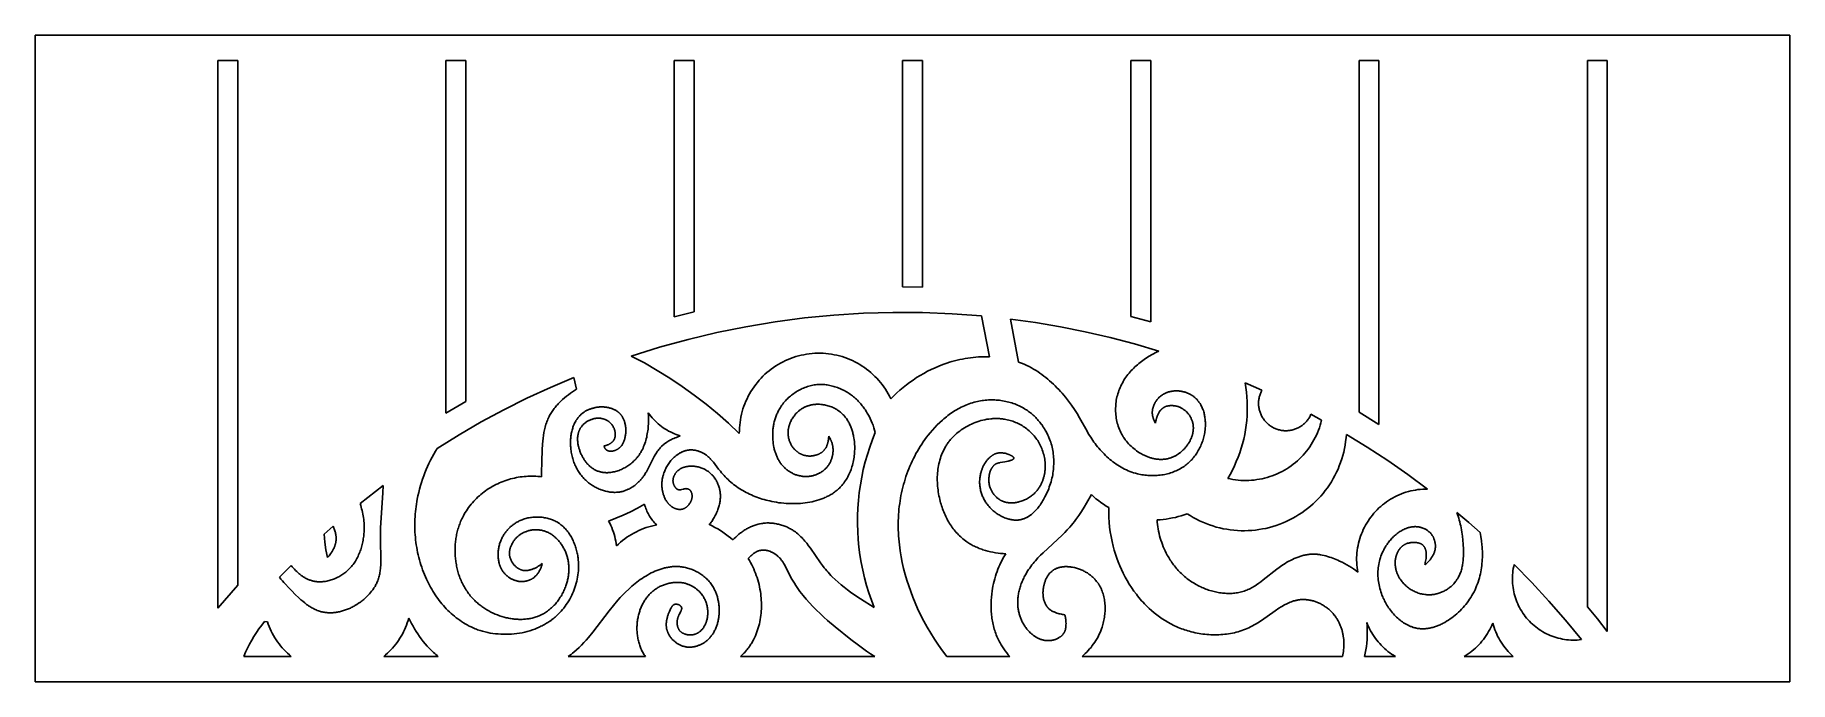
# Model space of a CAD drawing. Header units: millimetres. Extents: x 215 to 1844, y 1465 to 2065.
import ezdxf

# ---------------------------------------------------------------- set-up
doc = ezdxf.new("R2010")
doc.units = ezdxf.units.MM
doc.layers.add('Layer 01', color=12, linetype='Continuous', true_color=0xde0000)

msp = doc.modelspace()

# ---------------------------------------------------------------- linework, layer by layer
at = {"layer": 'Layer 01'}
for p, q in [((215.3, 2064.8), (215.3, 1464.8)), ((1844.4, 2064.8), (215.3, 2064.8)), ((1844.4, 1464.8), (1844.4, 2064.8)), ((384.9, 1533.1), (384.9, 2041.2)), ((384.9, 2041.2), (403.4, 2041.2)), ((403.4, 2041.2), (403.4, 1554.6)), ((596.8, 1714.2), (596.8, 2041.2)), ((596.8, 2041.2), (615.3, 2041.2)), ((615.3, 2041.2), (615.3, 1724.9)), ((808.7, 1803.5), (808.7, 2041.2)), ((808.7, 2041.2), (827.2, 2041.2)), ((827.2, 2041.2), (827.2, 1808.1)), ((1020.6, 2041.2), (1020.6, 1831.2)), ((1039.1, 2041.2), (1020.6, 2041.2)), ((1039.1, 1831), (1039.1, 2041.2)), ((1232.6, 2041.2), (1232.6, 1803.8)), ((1251, 2041.2), (1232.6, 2041.2)), ((1251, 1798.7), (1251, 2041.2)), ((1444.5, 2041.2), (1444.5, 1714.9)), ((1462.9, 2041.2), (1444.5, 2041.2)), ((1462.9, 1703.5), (1462.9, 2041.2)), ((1656.4, 2041.2), (1656.4, 1534.5)), ((1674.9, 2041.2), (1656.4, 2041.2)), ((1674.9, 1511.6), (1674.9, 2041.2)), ((1020.6, 1831.2), (1039.1, 1831)), ((827.2, 1808.1), (808.7, 1803.5)), ((848.3, 1788.8), (875.2, 1794.2)), ((875.2, 1794.2), (902.3, 1798.8)), ((902.3, 1798.8), (929.5, 1802.4)), ((929.5, 1802.4), (956.8, 1805)), ((956.8, 1805), (984.3, 1806.7)), ((984.3, 1806.7), (1011.7, 1807.5)), ((1011.7, 1807.5), (1039.2, 1807.4)), ((1039.2, 1807.4), (1066.6, 1806.3)), ((1066.6, 1806.3), (1094, 1804.3)), ((1094, 1804.3), (1101.3, 1766.4)), ((1144, 1798.2), (1120.7, 1801.4)), ((1120.7, 1801.4), (1128.4, 1761.4)), ((1167.2, 1794.2), (1144, 1798.2)), ((1190.3, 1789.6), (1167.2, 1794.2)), ((1232.6, 1803.8), (1251, 1798.7)), ((795, 1775.2), (821.5, 1782.4)), ((821.5, 1782.4), (848.3, 1788.8)), ((1213.3, 1784.3), (1190.3, 1789.6)), ((1236.1, 1778.4), (1213.3, 1784.3)), ((1258.7, 1771.7), (1236.1, 1778.4)), ((768.8, 1767), (795, 1775.2)), ((781, 1760.6), (768.8, 1767)), ((792.9, 1753.7), (781, 1760.6)), ((907.4, 1760.5), (905.2, 1759.3)), ((909.7, 1761.7), (907.4, 1760.5)), ((912, 1762.8), (909.7, 1761.7)), ((914.4, 1763.9), (912, 1762.8)), ((916.7, 1764.8), (914.4, 1763.9)), ((919.1, 1765.7), (916.7, 1764.8)), ((921.6, 1766.5), (919.1, 1765.7)), ((924, 1767.2), (921.6, 1766.5)), ((926.5, 1767.8), (924, 1767.2)), ((929, 1768.3), (926.5, 1767.8)), ((931.6, 1768.8), (929, 1768.3)), ((934.1, 1769.1), (931.6, 1768.8)), ((936.7, 1769.4), (934.1, 1769.1)), ((939.2, 1769.6), (936.7, 1769.4)), ((941.8, 1769.6), (939.2, 1769.6)), ((944.3, 1769.6), (941.8, 1769.6)), ((946.9, 1769.6), (944.3, 1769.6)), ((949.5, 1769.4), (946.9, 1769.6)), ((952, 1769.1), (949.5, 1769.4)), ((954.6, 1768.8), (952, 1769.1)), ((957.1, 1768.3), (954.6, 1768.8)), ((959.6, 1767.8), (957.1, 1768.3)), ((962.1, 1767.2), (959.6, 1767.8)), ((964.5, 1766.5), (962.1, 1767.2)), ((967, 1765.7), (964.5, 1766.5)), ((969.4, 1764.8), (967, 1765.7)), ((971.8, 1763.8), (969.4, 1764.8)), ((974.1, 1762.8), (971.8, 1763.8)), ((976.4, 1761.7), (974.1, 1762.8)), ((978.7, 1760.5), (976.4, 1761.7)), ((980.9, 1759.2), (978.7, 1760.5)), ((1061.8, 1760.5), (1058, 1759.2)), ((1064.1, 1761.3), (1061.8, 1760.5)), ((1066.5, 1762), (1064.1, 1761.3)), ((1069, 1762.6), (1066.5, 1762)), ((1071.4, 1763.3), (1069, 1762.6)), ((1073.9, 1763.8), (1071.4, 1763.3)), ((1076.3, 1764.3), (1073.9, 1763.8)), ((1078.8, 1764.8), (1076.3, 1764.3)), ((1081.3, 1765.2), (1078.8, 1764.8)), ((1083.8, 1765.5), (1081.3, 1765.2)), ((1086.3, 1765.8), (1083.8, 1765.5)), ((1088.8, 1766.1), (1086.3, 1765.8)), ((1091.3, 1766.3), (1088.8, 1766.1)), ((1093.8, 1766.4), (1091.3, 1766.3)), ((1096.3, 1766.4), (1093.8, 1766.4)), ((1098.8, 1766.4), (1096.3, 1766.4)), ((1101.3, 1766.4), (1098.8, 1766.4)), ((1128.4, 1761.4), (1130.2, 1760.8)), ((1130.2, 1760.8), (1132, 1760.1)), ((1132, 1760.1), (1134.1, 1759.2)), ((1238.7, 1759), (1239.9, 1760.1)), ((1239.9, 1760.1), (1241.2, 1761.1)), ((1241.2, 1761.1), (1242.4, 1762.1)), ((1242.4, 1762.1), (1243.7, 1763)), ((1243.7, 1763), (1245, 1763.9)), ((1245, 1763.9), (1246.3, 1764.8)), ((1246.3, 1764.8), (1247.6, 1765.7)), ((1247.6, 1765.7), (1249, 1766.6)), ((1249, 1766.6), (1250.3, 1767.4)), ((1250.3, 1767.4), (1251.7, 1768.2)), ((1251.7, 1768.2), (1253.1, 1768.9)), ((1253.1, 1768.9), (1255.9, 1770.4)), ((1255.9, 1770.4), (1258.7, 1771.7)), ((715.6, 1747.3), (693.7, 1737.9)), ((718, 1736.2), (715.6, 1747.3)), ((804.6, 1746.5), (792.9, 1753.7)), ((816.1, 1738.9), (804.6, 1746.5)), ((887.5, 1744.6), (885.9, 1742.6)), ((889.3, 1746.5), (887.5, 1744.6)), ((891, 1748.3), (889.3, 1746.5)), ((892.9, 1750.1), (891, 1748.3)), ((894.8, 1751.8), (892.9, 1750.1)), ((896.8, 1753.4), (894.8, 1751.8)), ((898.8, 1755), (896.8, 1753.4)), ((900.9, 1756.5), (898.8, 1755)), ((903, 1757.9), (900.9, 1756.5)), ((905.2, 1759.3), (903, 1757.9)), ((983.1, 1757.8), (980.9, 1759.2)), ((985.2, 1756.4), (983.1, 1757.8)), ((987.3, 1754.9), (985.2, 1756.4)), ((989.3, 1753.3), (987.3, 1754.9)), ((991.3, 1751.7), (989.3, 1753.3)), ((993.2, 1750), (991.3, 1751.7)), ((995, 1748.2), (993.2, 1750)), ((996.8, 1746.4), (995, 1748.2)), ((998.6, 1744.5), (996.8, 1746.4)), ((1000.2, 1742.5), (998.6, 1744.5)), ((1030.4, 1744.8), (1027.2, 1742.6)), ((1033.6, 1747), (1030.4, 1744.8)), ((1036.9, 1749), (1033.6, 1747)), ((1040.3, 1751), (1036.9, 1749)), ((1043.7, 1752.9), (1040.3, 1751)), ((1047.2, 1754.6), (1043.7, 1752.9)), ((1050.8, 1756.2), (1047.2, 1754.6)), ((1054.4, 1757.8), (1050.8, 1756.2)), ((1058, 1759.2), (1054.4, 1757.8)), ((1134.1, 1759.2), (1136.1, 1758.2)), ((1136.1, 1758.2), (1138.2, 1757.2)), ((1138.2, 1757.2), (1140.2, 1756.1)), ((1140.2, 1756.1), (1142.2, 1755)), ((1142.2, 1755), (1144.2, 1753.8)), ((1144.2, 1753.8), (1146.2, 1752.6)), ((1146.2, 1752.6), (1148.1, 1751.3)), ((1148.1, 1751.3), (1150, 1749.9)), ((1150, 1749.9), (1151.8, 1748.5)), ((1151.8, 1748.5), (1153.7, 1747.1)), ((1153.7, 1747.1), (1155.5, 1745.6)), ((1155.5, 1745.6), (1157.2, 1744.1)), ((1157.2, 1744.1), (1159, 1742.6)), ((1224.7, 1742), (1225.4, 1743.4)), ((1225.4, 1743.4), (1226.2, 1744.8)), ((1226.2, 1744.8), (1227.1, 1746.1)), ((1227.1, 1746.1), (1228, 1747.4)), ((1228, 1747.4), (1228.9, 1748.7)), ((1228.9, 1748.7), (1229.9, 1749.9)), ((1229.9, 1749.9), (1230.9, 1751.1)), ((1230.9, 1751.1), (1231.9, 1752.3)), ((1231.9, 1752.3), (1233, 1753.5)), ((1233, 1753.5), (1234.1, 1754.7)), ((1234.1, 1754.7), (1235.2, 1755.8)), ((1235.2, 1755.8), (1236.3, 1756.9)), ((1236.3, 1756.9), (1237.5, 1758)), ((1237.5, 1758), (1238.7, 1759)), ((672, 1727.9), (650.6, 1717.2)), ((693.7, 1737.9), (672, 1727.9)), ((705.1, 1726.8), (706.8, 1728.3)), ((706.8, 1728.3), (708.6, 1729.7)), ((708.6, 1729.7), (710.4, 1731.1)), ((710.4, 1731.1), (712.3, 1732.5)), ((712.3, 1732.5), (714.2, 1733.7)), ((714.2, 1733.7), (716.1, 1735)), ((716.1, 1735), (718, 1736.2)), ((827.3, 1730.8), (816.1, 1738.9)), ((838.2, 1722.5), (827.3, 1730.8)), ((876.3, 1727.5), (875.2, 1725.2)), ((877.4, 1729.8), (876.3, 1727.5)), ((878.6, 1732), (877.4, 1729.8)), ((879.9, 1734.3), (878.6, 1732)), ((881.3, 1736.4), (879.9, 1734.3)), ((882.8, 1738.5), (881.3, 1736.4)), ((884.3, 1740.6), (882.8, 1738.5)), ((885.9, 1742.6), (884.3, 1740.6)), ((913.7, 1727.3), (912.7, 1726.4)), ((914.6, 1728.2), (913.7, 1727.3)), ((915.6, 1729.1), (914.6, 1728.2)), ((916.5, 1729.9), (915.6, 1729.1)), ((917.6, 1730.7), (916.5, 1729.9)), ((918.6, 1731.5), (917.6, 1730.7)), ((919.6, 1732.3), (918.6, 1731.5)), ((920.7, 1733), (919.6, 1732.3)), ((921.8, 1733.7), (920.7, 1733)), ((922.9, 1734.4), (921.8, 1733.7)), ((924.1, 1735.1), (922.9, 1734.4)), ((925.2, 1735.7), (924.1, 1735.1)), ((926.4, 1736.3), (925.2, 1735.7)), ((927.5, 1736.8), (926.4, 1736.3)), ((928.7, 1737.3), (927.5, 1736.8)), ((929.9, 1737.8), (928.7, 1737.3)), ((931.1, 1738.3), (929.9, 1737.8)), ((932.4, 1738.7), (931.1, 1738.3)), ((933.6, 1739), (932.4, 1738.7)), ((934.8, 1739.4), (933.6, 1739)), ((936.1, 1739.7), (934.8, 1739.4)), ((937.3, 1739.9), (936.1, 1739.7)), ((938.6, 1740.2), (937.3, 1739.9)), ((939.9, 1740.3), (938.6, 1740.2)), ((941.1, 1740.5), (939.9, 1740.3)), ((942.3, 1740.6), (941.1, 1740.5)), ((943.6, 1740.6), (942.3, 1740.6)), ((944.8, 1740.6), (943.6, 1740.6)), ((946, 1740.6), (944.8, 1740.6)), ((947.2, 1740.6), (946, 1740.6)), ((948.4, 1740.5), (947.2, 1740.6)), ((949.6, 1740.4), (948.4, 1740.5)), ((950.8, 1740.2), (949.6, 1740.4)), ((952, 1740), (950.8, 1740.2)), ((953.2, 1739.8), (952, 1740)), ((954.4, 1739.5), (953.2, 1739.8)), ((955.6, 1739.2), (954.4, 1739.5)), ((956.8, 1738.9), (955.6, 1739.2)), ((957.9, 1738.6), (956.8, 1738.9)), ((959.1, 1738.2), (957.9, 1738.6)), ((960.3, 1737.8), (959.1, 1738.2)), ((961.4, 1737.3), (960.3, 1737.8)), ((962.5, 1736.9), (961.4, 1737.3)), ((963.7, 1736.4), (962.5, 1736.9)), ((964.8, 1735.8), (963.7, 1736.4)), ((965.9, 1735.3), (964.8, 1735.8)), ((967, 1734.7), (965.9, 1735.3)), ((968, 1734.1), (967, 1734.7)), ((969.1, 1733.5), (968, 1734.1)), ((970.1, 1732.8), (969.1, 1733.5)), ((971.2, 1732.2), (970.1, 1732.8)), ((972.2, 1731.5), (971.2, 1732.2)), ((973.2, 1730.8), (972.2, 1731.5)), ((974.2, 1730), (973.2, 1730.8)), ((975.1, 1729.3), (974.2, 1730)), ((976.1, 1728.5), (975.1, 1729.3)), ((977, 1727.7), (976.1, 1728.5)), ((977.8, 1726.9), (977, 1727.7)), ((978.7, 1726.1), (977.8, 1726.9)), ((1001.8, 1740.5), (1000.2, 1742.5)), ((1003.3, 1738.4), (1001.8, 1740.5)), ((1004.8, 1736.3), (1003.3, 1738.4)), ((1006.1, 1734.2), (1004.8, 1736.3)), ((1007.4, 1731.9), (1006.1, 1734.2)), ((1008.6, 1729.7), (1007.4, 1731.9)), ((1009.8, 1727.4), (1008.6, 1729.7)), ((1012.5, 1730.1), (1009.8, 1727.4)), ((1015.3, 1732.8), (1012.5, 1730.1)), ((1018.2, 1735.3), (1015.3, 1732.8)), ((1021.1, 1737.8), (1018.2, 1735.3)), ((1024.2, 1740.3), (1021.1, 1737.8)), ((1027.2, 1742.6), (1024.2, 1740.3)), ((1159, 1742.6), (1160.7, 1741)), ((1160.7, 1741), (1162.4, 1739.3)), ((1162.4, 1739.3), (1164, 1737.7)), ((1164, 1737.7), (1165.7, 1736)), ((1165.7, 1736), (1167.3, 1734.2)), ((1167.3, 1734.2), (1168.8, 1732.5)), ((1168.8, 1732.5), (1170.4, 1730.7)), ((1170.4, 1730.7), (1171.9, 1728.9)), ((1171.9, 1728.9), (1174.8, 1725.2)), ((1219.1, 1726.2), (1219.4, 1727.7)), ((1219.4, 1727.7), (1219.7, 1729.2)), ((1219.7, 1729.2), (1220.1, 1730.6)), ((1220.1, 1730.6), (1220.5, 1732.1)), ((1220.5, 1732.1), (1221, 1733.5)), ((1221, 1733.5), (1221.5, 1735)), ((1221.5, 1735), (1222, 1736.4)), ((1222, 1736.4), (1222.6, 1737.8)), ((1222.6, 1737.8), (1223.2, 1739.2)), ((1223.2, 1739.2), (1223.9, 1740.6)), ((1223.9, 1740.6), (1224.7, 1742)), ((1257.3, 1727), (1257, 1726.6)), ((1257.6, 1727.4), (1257.3, 1727)), ((1257.9, 1727.7), (1257.6, 1727.4)), ((1258.3, 1728.1), (1257.9, 1727.7)), ((1258.7, 1728.5), (1258.3, 1728.1)), ((1259, 1728.8), (1258.7, 1728.5)), ((1259.4, 1729.2), (1259, 1728.8)), ((1259.8, 1729.5), (1259.4, 1729.2)), ((1260.2, 1729.9), (1259.8, 1729.5)), ((1260.6, 1730.2), (1260.2, 1729.9)), ((1261, 1730.5), (1260.6, 1730.2)), ((1261.4, 1730.8), (1261, 1730.5)), ((1261.9, 1731.1), (1261.4, 1730.8)), ((1262.3, 1731.3), (1261.9, 1731.1)), ((1262.7, 1731.6), (1262.3, 1731.3)), ((1263.2, 1731.8), (1262.7, 1731.6)), ((1263.6, 1732.1), (1263.2, 1731.8)), ((1264.1, 1732.3), (1263.6, 1732.1)), ((1264.6, 1732.6), (1264.1, 1732.3)), ((1265, 1732.8), (1264.6, 1732.6)), ((1265.5, 1733), (1265, 1732.8)), ((1266, 1733.2), (1265.5, 1733)), ((1266.5, 1733.3), (1266, 1733.2)), ((1267, 1733.5), (1266.5, 1733.3)), ((1267.5, 1733.7), (1267, 1733.5)), ((1268, 1733.8), (1267.5, 1733.7)), ((1268.5, 1734), (1268, 1733.8)), ((1269, 1734.1), (1268.5, 1734)), ((1269.5, 1734.2), (1269, 1734.1)), ((1270, 1734.3), (1269.5, 1734.2)), ((1270.5, 1734.4), (1270, 1734.3)), ((1271, 1734.5), (1270.5, 1734.4)), ((1271.5, 1734.6), (1271, 1734.5)), ((1272, 1734.6), (1271.5, 1734.6)), ((1272.7, 1734.7), (1272, 1734.6)), ((1273.5, 1734.7), (1272.7, 1734.7)), ((1274.2, 1734.8), (1273.5, 1734.7)), ((1274.9, 1734.8), (1274.2, 1734.8)), ((1275.6, 1734.8), (1274.9, 1734.8)), ((1276.3, 1734.7), (1275.6, 1734.8)), ((1277, 1734.7), (1276.3, 1734.7)), ((1277.7, 1734.6), (1277, 1734.7)), ((1278.4, 1734.5), (1277.7, 1734.6)), ((1279.2, 1734.4), (1278.4, 1734.5)), ((1279.9, 1734.3), (1279.2, 1734.4)), ((1280.6, 1734.1), (1279.9, 1734.3)), ((1281.3, 1734), (1280.6, 1734.1)), ((1282, 1733.8), (1281.3, 1734)), ((1282.6, 1733.6), (1282, 1733.8)), ((1283.3, 1733.4), (1282.6, 1733.6)), ((1284, 1733.1), (1283.3, 1733.4)), ((1284.7, 1732.9), (1284, 1733.1)), ((1285.3, 1732.6), (1284.7, 1732.9)), ((1286, 1732.3), (1285.3, 1732.6)), ((1286.6, 1732), (1286, 1732.3)), ((1287.3, 1731.7), (1286.6, 1732)), ((1287.9, 1731.4), (1287.3, 1731.7)), ((1288.5, 1731), (1287.9, 1731.4)), ((1289.1, 1730.6), (1288.5, 1731)), ((1289.7, 1730.3), (1289.1, 1730.6)), ((1290.3, 1729.9), (1289.7, 1730.3)), ((1290.9, 1729.4), (1290.3, 1729.9)), ((1291.4, 1729), (1290.9, 1729.4)), ((1292, 1728.6), (1291.4, 1729)), ((1292.5, 1728.1), (1292, 1728.6)), ((1293, 1727.6), (1292.5, 1728.1)), ((1293.3, 1727.3), (1293, 1727.6)), ((1293.7, 1727), (1293.3, 1727.3)), ((1294, 1726.6), (1293.7, 1727)), ((1339.3, 1738), (1338.6, 1742.3)), ((1338.6, 1742.3), (1354.3, 1735.4)), ((1339.9, 1733.6), (1339.3, 1738)), ((1340.3, 1729.3), (1339.9, 1733.6)), ((1340.6, 1724.9), (1340.3, 1729.3)), ((1351.4, 1727.1), (1351.3, 1726.2)), ((1351.6, 1728), (1351.4, 1727.1)), ((1351.8, 1728.8), (1351.6, 1728)), ((1352, 1729.7), (1351.8, 1728.8)), ((1352.2, 1730.5), (1352, 1729.7)), ((1352.5, 1731.4), (1352.2, 1730.5)), ((1352.8, 1732.2), (1352.5, 1731.4)), ((1353.1, 1733), (1352.8, 1732.2)), ((1353.5, 1733.8), (1353.1, 1733)), ((1353.9, 1734.6), (1353.5, 1733.8)), ((1354.3, 1735.4), (1353.9, 1734.6)), ((615.3, 1724.9), (596.8, 1714.2)), ((650.6, 1717.2), (629.6, 1705.9)), ((692, 1709.8), (692.5, 1710.9)), ((692.5, 1710.9), (693, 1711.9)), ((693, 1711.9), (693.6, 1712.9)), ((693.6, 1712.9), (694.2, 1713.8)), ((694.2, 1713.8), (694.7, 1714.8)), ((694.7, 1714.8), (695.4, 1715.7)), ((695.4, 1715.7), (696, 1716.6)), ((696, 1716.6), (696.6, 1717.6)), ((696.6, 1717.6), (697.3, 1718.5)), ((697.3, 1718.5), (698, 1719.3)), ((698, 1719.3), (698.7, 1720.2)), ((698.7, 1720.2), (699.5, 1721.1)), ((699.5, 1721.1), (700.2, 1721.9)), ((700.2, 1721.9), (701, 1722.8)), ((701, 1722.8), (701.8, 1723.6)), ((701.8, 1723.6), (703.4, 1725.2)), ((703.4, 1725.2), (705.1, 1726.8)), ((719.7, 1710.3), (720, 1710.7)), ((720, 1710.7), (720.4, 1711)), ((720.4, 1711), (720.7, 1711.4)), ((720.7, 1711.4), (721, 1711.8)), ((721, 1711.8), (721.4, 1712.1)), ((721.4, 1712.1), (721.8, 1712.5)), ((721.8, 1712.5), (722.2, 1712.9)), ((722.2, 1712.9), (722.7, 1713.3)), ((722.7, 1713.3), (723.2, 1713.7)), ((723.2, 1713.7), (723.6, 1714.1)), ((723.6, 1714.1), (724.1, 1714.4)), ((724.1, 1714.4), (724.6, 1714.8)), ((724.6, 1714.8), (725.1, 1715.1)), ((725.1, 1715.1), (725.6, 1715.5)), ((725.6, 1715.5), (726.1, 1715.8)), ((726.1, 1715.8), (726.7, 1716.1)), ((726.7, 1716.1), (727.2, 1716.4)), ((727.2, 1716.4), (727.8, 1716.7)), ((727.8, 1716.7), (728.3, 1716.9)), ((728.3, 1716.9), (728.9, 1717.2)), ((728.9, 1717.2), (729.4, 1717.4)), ((729.4, 1717.4), (730, 1717.7)), ((730, 1717.7), (730.6, 1717.9)), ((730.6, 1717.9), (731.2, 1718.1)), ((731.2, 1718.1), (731.8, 1718.3)), ((731.8, 1718.3), (732.4, 1718.5)), ((732.4, 1718.5), (733, 1718.7)), ((733, 1718.7), (733.6, 1718.8)), ((733.6, 1718.8), (734.2, 1719)), ((734.2, 1719), (734.8, 1719.1)), ((734.8, 1719.1), (735.4, 1719.3)), ((735.4, 1719.3), (736, 1719.4)), ((736, 1719.4), (736.7, 1719.5)), ((736.7, 1719.5), (737.3, 1719.6)), ((737.3, 1719.6), (737.9, 1719.6)), ((737.9, 1719.6), (738.6, 1719.7)), ((738.6, 1719.7), (739.2, 1719.8)), ((739.2, 1719.8), (739.9, 1719.8)), ((739.9, 1719.8), (740.5, 1719.8)), ((740.5, 1719.8), (741.2, 1719.8)), ((741.2, 1719.8), (741.9, 1719.8)), ((741.9, 1719.8), (742.5, 1719.8)), ((742.5, 1719.8), (743.2, 1719.8)), ((743.2, 1719.8), (743.9, 1719.7)), ((743.9, 1719.7), (744.5, 1719.7)), ((744.5, 1719.7), (745.2, 1719.6)), ((745.2, 1719.6), (745.8, 1719.5)), ((745.8, 1719.5), (746.5, 1719.4)), ((746.5, 1719.4), (747.1, 1719.3)), ((747.1, 1719.3), (747.8, 1719.2)), ((747.8, 1719.2), (748.4, 1719)), ((748.4, 1719), (749, 1718.8)), ((749, 1718.8), (749.7, 1718.7)), ((749.7, 1718.7), (750.3, 1718.5)), ((750.3, 1718.5), (750.9, 1718.3)), ((750.9, 1718.3), (751.5, 1718)), ((751.5, 1718), (752.1, 1717.8)), ((752.1, 1717.8), (752.6, 1717.5)), ((752.6, 1717.5), (753.2, 1717.3)), ((753.2, 1717.3), (753.8, 1717)), ((753.8, 1717), (754.3, 1716.7)), ((754.3, 1716.7), (754.9, 1716.4)), ((754.9, 1716.4), (755.4, 1716)), ((755.4, 1716), (755.9, 1715.7)), ((755.9, 1715.7), (756.4, 1715.3)), ((756.4, 1715.3), (756.6, 1715.1)), ((756.6, 1715.1), (756.9, 1715)), ((756.9, 1715), (757.1, 1714.8)), ((757.1, 1714.8), (757.3, 1714.6)), ((757.3, 1714.6), (757.5, 1714.4)), ((757.5, 1714.4), (757.8, 1714.1)), ((757.8, 1714.1), (758, 1713.9)), ((758, 1713.9), (758.2, 1713.7)), ((758.2, 1713.7), (758.4, 1713.5)), ((758.4, 1713.5), (758.6, 1713.3)), ((758.6, 1713.3), (758.8, 1713)), ((758.8, 1713), (759, 1712.8)), ((759, 1712.8), (759.2, 1712.5)), ((759.2, 1712.5), (759.4, 1712.3)), ((759.4, 1712.3), (759.6, 1712)), ((759.6, 1712), (759.8, 1711.8)), ((759.8, 1711.8), (760, 1711.5)), ((760, 1711.5), (760.2, 1711.3)), ((760.2, 1711.3), (760.3, 1711)), ((760.3, 1711), (760.5, 1710.7)), ((760.5, 1710.7), (760.8, 1710.2)), ((784.6, 1714.4), (785.7, 1712.8)), ((784.8, 1711.4), (784.6, 1714.4)), ((784.8, 1708.4), (784.8, 1711.4)), ((785.7, 1712.8), (787, 1711.3)), ((787, 1711.3), (788.2, 1709.8)), ((848.8, 1713.7), (838.2, 1722.5)), ((859.1, 1704.7), (848.8, 1713.7)), ((871.2, 1713), (870.6, 1710.5)), ((871.8, 1715.5), (871.2, 1713)), ((872.5, 1718), (871.8, 1715.5)), ((873.4, 1720.4), (872.5, 1718)), ((874.2, 1722.8), (873.4, 1720.4)), ((875.2, 1725.2), (874.2, 1722.8)), ((902.9, 1710.6), (902.6, 1709.6)), ((903.2, 1711.5), (902.9, 1710.6)), ((903.6, 1712.4), (903.2, 1711.5)), ((904, 1713.3), (903.6, 1712.4)), ((904.4, 1714.2), (904, 1713.3)), ((904.8, 1715), (904.4, 1714.2)), ((905.2, 1715.9), (904.8, 1715)), ((905.7, 1716.8), (905.2, 1715.9)), ((906.2, 1717.6), (905.7, 1716.8)), ((906.7, 1718.5), (906.2, 1717.6)), ((907.2, 1719.3), (906.7, 1718.5)), ((907.9, 1720.4), (907.2, 1719.3)), ((908.6, 1721.4), (907.9, 1720.4)), ((909.4, 1722.5), (908.6, 1721.4)), ((910.2, 1723.5), (909.4, 1722.5)), ((911, 1724.5), (910.2, 1723.5)), ((911.9, 1725.4), (911, 1724.5)), ((912.7, 1726.4), (911.9, 1725.4)), ((918.7, 1709.8), (919.3, 1710.6)), ((919.3, 1710.6), (919.9, 1711.4)), ((919.9, 1711.4), (920.5, 1712.2)), ((920.5, 1712.2), (921.1, 1712.9)), ((921.1, 1712.9), (921.7, 1713.7)), ((921.7, 1713.7), (922.4, 1714.4)), ((922.4, 1714.4), (922.8, 1714.7)), ((922.8, 1714.7), (923.1, 1715.1)), ((923.1, 1715.1), (923.5, 1715.4)), ((923.5, 1715.4), (923.8, 1715.7)), ((923.8, 1715.7), (924.2, 1716)), ((924.2, 1716), (924.6, 1716.3)), ((924.6, 1716.3), (925, 1716.7)), ((925, 1716.7), (925.3, 1717)), ((925.3, 1717), (925.7, 1717.2)), ((925.7, 1717.2), (926.1, 1717.5)), ((926.1, 1717.5), (926.5, 1717.8)), ((926.5, 1717.8), (926.9, 1718.1)), ((926.9, 1718.1), (927.3, 1718.3)), ((927.3, 1718.3), (927.8, 1718.6)), ((927.8, 1718.6), (928.2, 1718.8)), ((928.2, 1718.8), (928.6, 1719.1)), ((928.6, 1719.1), (929.1, 1719.3)), ((929.1, 1719.3), (929.6, 1719.6)), ((929.6, 1719.6), (930.1, 1719.8)), ((930.1, 1719.8), (930.6, 1720)), ((930.6, 1720), (931.1, 1720.2)), ((931.1, 1720.2), (931.6, 1720.4)), ((931.6, 1720.4), (932.1, 1720.6)), ((932.1, 1720.6), (932.6, 1720.8)), ((932.6, 1720.8), (933.2, 1721)), ((933.2, 1721), (933.7, 1721.1)), ((933.7, 1721.1), (934.2, 1721.3)), ((934.2, 1721.3), (934.8, 1721.4)), ((934.8, 1721.4), (935.3, 1721.6)), ((935.3, 1721.6), (935.8, 1721.7)), ((935.8, 1721.7), (936.4, 1721.8)), ((936.4, 1721.8), (936.9, 1721.9)), ((936.9, 1721.9), (937.5, 1722)), ((937.5, 1722), (938, 1722)), ((938, 1722), (938.6, 1722.1)), ((938.6, 1722.1), (939.1, 1722.2)), ((939.1, 1722.2), (939.7, 1722.2)), ((939.7, 1722.2), (940.3, 1722.3)), ((940.3, 1722.3), (940.8, 1722.3)), ((940.8, 1722.3), (941.4, 1722.3)), ((941.4, 1722.3), (942.5, 1722.3)), ((942.5, 1722.3), (943.6, 1722.3)), ((943.6, 1722.3), (944.7, 1722.2)), ((944.7, 1722.2), (945.9, 1722.1)), ((945.9, 1722.1), (947, 1721.9)), ((947, 1721.9), (948.1, 1721.8)), ((948.1, 1721.8), (949.2, 1721.5)), ((949.2, 1721.5), (950.3, 1721.3)), ((950.3, 1721.3), (951.4, 1721)), ((951.4, 1721), (952.4, 1720.7)), ((952.4, 1720.7), (953.5, 1720.3)), ((953.5, 1720.3), (954.6, 1719.9)), ((954.6, 1719.9), (955.6, 1719.5)), ((955.6, 1719.5), (956.6, 1719.1)), ((956.6, 1719.1), (957.6, 1718.6)), ((957.6, 1718.6), (958.5, 1718.1)), ((958.5, 1718.1), (959, 1717.8)), ((959, 1717.8), (959.5, 1717.5)), ((959.5, 1717.5), (960, 1717.2)), ((960, 1717.2), (960.4, 1716.9)), ((960.4, 1716.9), (960.9, 1716.6)), ((960.9, 1716.6), (961.3, 1716.3)), ((961.3, 1716.3), (961.8, 1716)), ((961.8, 1716), (962.2, 1715.7)), ((962.2, 1715.7), (962.9, 1715.1)), ((962.9, 1715.1), (963.6, 1714.5)), ((963.6, 1714.5), (964.3, 1713.9)), ((964.3, 1713.9), (965, 1713.2)), ((965, 1713.2), (965.6, 1712.6)), ((965.6, 1712.6), (966.3, 1711.9)), ((966.3, 1711.9), (966.9, 1711.2)), ((966.9, 1711.2), (967.5, 1710.5)), ((979.5, 1725.2), (978.7, 1726.1)), ((980.3, 1724.4), (979.5, 1725.2)), ((981.1, 1723.6), (980.3, 1724.4)), ((981.9, 1722.7), (981.1, 1723.6)), ((982.6, 1721.8), (981.9, 1722.7)), ((983.3, 1720.9), (982.6, 1721.8)), ((984, 1720), (983.3, 1720.9)), ((984.7, 1719.1), (984, 1720)), ((985.4, 1718.1), (984.7, 1719.1)), ((986.1, 1717.2), (985.4, 1718.1)), ((986.7, 1716.2), (986.1, 1717.2)), ((987.3, 1715.2), (986.7, 1716.2)), ((987.9, 1714.2), (987.3, 1715.2)), ((988.5, 1713.2), (987.9, 1714.2)), ((989, 1712.2), (988.5, 1713.2)), ((989.6, 1711.2), (989, 1712.2)), ((990.6, 1709.1), (989.6, 1711.2)), ((1060.1, 1709.8), (1061.4, 1710.8)), ((1061.4, 1710.8), (1062.7, 1711.8)), ((1062.7, 1711.8), (1064, 1712.8)), ((1064, 1712.8), (1065.3, 1713.7)), ((1065.3, 1713.7), (1066.7, 1714.7)), ((1066.7, 1714.7), (1068, 1715.6)), ((1068, 1715.6), (1069.4, 1716.4)), ((1069.4, 1716.4), (1070.8, 1717.3)), ((1070.8, 1717.3), (1072.2, 1718.1)), ((1072.2, 1718.1), (1073.6, 1718.8)), ((1073.6, 1718.8), (1075.1, 1719.6)), ((1075.1, 1719.6), (1076.5, 1720.3)), ((1076.5, 1720.3), (1078, 1720.9)), ((1078, 1720.9), (1079.5, 1721.6)), ((1079.5, 1721.6), (1081, 1722.2)), ((1081, 1722.2), (1082.5, 1722.7)), ((1082.5, 1722.7), (1084.1, 1723.3)), ((1084.1, 1723.3), (1085.6, 1723.7)), ((1085.6, 1723.7), (1087.2, 1724.2)), ((1087.2, 1724.2), (1088.7, 1724.6)), ((1088.7, 1724.6), (1090.2, 1724.9)), ((1090.2, 1724.9), (1091.6, 1725.2)), ((1091.6, 1725.2), (1093, 1725.5)), ((1093, 1725.5), (1094.4, 1725.7)), ((1094.4, 1725.7), (1095.9, 1725.9)), ((1095.9, 1725.9), (1097.4, 1726)), ((1097.4, 1726), (1098.8, 1726.2)), ((1098.8, 1726.2), (1100.3, 1726.3)), ((1100.3, 1726.3), (1101.7, 1726.3)), ((1101.7, 1726.3), (1103.2, 1726.3)), ((1103.2, 1726.3), (1104.7, 1726.3)), ((1104.7, 1726.3), (1106.2, 1726.3)), ((1106.2, 1726.3), (1107.6, 1726.2)), ((1107.6, 1726.2), (1109.1, 1726.1)), ((1109.1, 1726.1), (1110.6, 1726)), ((1110.6, 1726), (1112, 1725.8)), ((1112, 1725.8), (1113.5, 1725.6)), ((1113.5, 1725.6), (1114.9, 1725.3)), ((1114.9, 1725.3), (1116.4, 1725)), ((1116.4, 1725), (1117.8, 1724.7)), ((1117.8, 1724.7), (1119.2, 1724.4)), ((1119.2, 1724.4), (1120.6, 1724)), ((1120.6, 1724), (1122, 1723.6)), ((1122, 1723.6), (1123.4, 1723.1)), ((1123.4, 1723.1), (1124.8, 1722.6)), ((1124.8, 1722.6), (1126.1, 1722.1)), ((1126.1, 1722.1), (1127.5, 1721.5)), ((1127.5, 1721.5), (1128.8, 1721)), ((1128.8, 1721), (1130.1, 1720.3)), ((1130.1, 1720.3), (1131.4, 1719.7)), ((1131.4, 1719.7), (1132.7, 1719)), ((1132.7, 1719), (1133.9, 1718.2)), ((1133.9, 1718.2), (1134.9, 1717.6)), ((1134.9, 1717.6), (1135.8, 1717)), ((1135.8, 1717), (1136.7, 1716.4)), ((1136.7, 1716.4), (1137.6, 1715.7)), ((1137.6, 1715.7), (1138.5, 1715.1)), ((1138.5, 1715.1), (1139.4, 1714.4)), ((1139.4, 1714.4), (1140.3, 1713.7)), ((1140.3, 1713.7), (1141.1, 1713)), ((1141.1, 1713), (1141.9, 1712.2)), ((1141.9, 1712.2), (1142.7, 1711.5)), ((1142.7, 1711.5), (1143.6, 1710.7)), ((1143.6, 1710.7), (1144.3, 1709.9)), ((1174.8, 1725.2), (1177.5, 1721.4)), ((1177.5, 1721.4), (1180.2, 1717.5)), ((1180.2, 1717.5), (1182.7, 1713.6)), ((1182.7, 1713.6), (1185, 1709.6)), ((1218.4, 1718.6), (1218.5, 1720.1)), ((1218.4, 1717), (1218.4, 1718.6)), ((1218.4, 1715.5), (1218.4, 1717)), ((1218.5, 1714), (1218.4, 1715.5)), ((1218.5, 1720.1), (1218.6, 1721.6)), ((1218.6, 1712.4), (1218.5, 1714)), ((1218.6, 1721.6), (1218.7, 1723.1)), ((1218.8, 1710.9), (1218.6, 1712.4)), ((1218.7, 1723.1), (1218.9, 1724.7)), ((1219, 1709.4), (1218.8, 1710.9)), ((1218.9, 1724.7), (1219.1, 1726.2)), ((1252.6, 1716), (1252.5, 1715.5)), ((1252.5, 1715.5), (1252.5, 1715)), ((1252.5, 1715), (1252.5, 1714.5)), ((1252.5, 1714.5), (1252.5, 1714.1)), ((1252.5, 1714.1), (1252.5, 1713.6)), ((1252.5, 1713.6), (1252.6, 1713.1)), ((1252.7, 1716.9), (1252.6, 1716.4)), ((1252.6, 1716.4), (1252.6, 1716)), ((1252.6, 1713.1), (1252.6, 1712.8)), ((1252.6, 1712.8), (1252.6, 1712.6)), ((1252.6, 1712.6), (1252.7, 1712)), ((1252.8, 1717.4), (1252.7, 1716.9)), ((1252.7, 1712), (1252.8, 1711.5)), ((1252.9, 1718.3), (1252.8, 1717.9)), ((1252.8, 1717.9), (1252.8, 1717.4)), ((1252.8, 1711.5), (1252.9, 1710.9)), ((1253.1, 1718.8), (1252.9, 1718.3)), ((1252.9, 1710.9), (1253.1, 1710.4)), ((1253.2, 1719.3), (1253.1, 1718.8)), ((1253.3, 1719.7), (1253.2, 1719.3)), ((1253.5, 1720.2), (1253.3, 1719.7)), ((1253.6, 1720.7), (1253.5, 1720.2)), ((1253.8, 1721.1), (1253.6, 1720.7)), ((1254, 1721.6), (1253.8, 1721.1)), ((1254.2, 1722), (1254, 1721.6)), ((1254.4, 1722.5), (1254.2, 1722)), ((1254.6, 1722.9), (1254.4, 1722.5)), ((1254.8, 1723.4), (1254.6, 1722.9)), ((1255, 1723.8), (1254.8, 1723.4)), ((1255.3, 1724.2), (1255, 1723.8)), ((1255.5, 1724.6), (1255.3, 1724.2)), ((1255.8, 1725), (1255.5, 1724.6)), ((1256.1, 1725.4), (1255.8, 1725)), ((1256.4, 1725.8), (1256.1, 1725.4)), ((1256.7, 1726.2), (1256.4, 1725.8)), ((1257, 1726.6), (1256.7, 1726.2)), ((1256.8, 1710.4), (1256.9, 1710.9)), ((1256.9, 1710.9), (1257.1, 1711.4)), ((1257.1, 1711.4), (1257.3, 1711.9)), ((1257.3, 1711.9), (1257.5, 1712.4)), ((1257.5, 1712.4), (1257.8, 1712.9)), ((1257.8, 1712.9), (1258, 1713.3)), ((1258, 1713.3), (1258.2, 1713.8)), ((1258.2, 1713.8), (1258.5, 1714.3)), ((1258.5, 1714.3), (1258.7, 1714.7)), ((1258.7, 1714.7), (1259, 1715.1)), ((1259, 1715.1), (1259.3, 1715.6)), ((1259.3, 1715.6), (1259.6, 1716)), ((1259.6, 1716), (1259.9, 1716.4)), ((1259.9, 1716.4), (1260.2, 1716.8)), ((1260.2, 1716.8), (1260.4, 1716.9)), ((1260.4, 1716.9), (1260.5, 1717.1)), ((1260.5, 1717.1), (1260.7, 1717.3)), ((1260.7, 1717.3), (1260.9, 1717.5)), ((1260.9, 1717.5), (1261.1, 1717.7)), ((1261.1, 1717.7), (1261.2, 1717.8)), ((1261.2, 1717.8), (1261.4, 1718)), ((1261.4, 1718), (1261.6, 1718.2)), ((1261.6, 1718.2), (1261.8, 1718.3)), ((1261.8, 1718.3), (1262, 1718.5)), ((1262, 1718.5), (1262.2, 1718.6)), ((1262.2, 1718.6), (1262.4, 1718.8)), ((1262.4, 1718.8), (1262.6, 1718.9)), ((1262.6, 1718.9), (1262.8, 1719.1)), ((1262.8, 1719.1), (1263, 1719.2)), ((1263, 1719.2), (1263.2, 1719.3)), ((1263.2, 1719.3), (1263.4, 1719.4)), ((1263.4, 1719.4), (1263.6, 1719.6)), ((1263.6, 1719.6), (1263.9, 1719.7)), ((1263.9, 1719.7), (1264.1, 1719.8)), ((1264.1, 1719.8), (1264.3, 1719.9)), ((1264.3, 1719.9), (1264.5, 1720)), ((1264.5, 1720), (1264.8, 1720.1)), ((1264.8, 1720.1), (1265, 1720.2)), ((1265, 1720.2), (1265.2, 1720.3)), ((1265.2, 1720.3), (1265.5, 1720.4)), ((1265.5, 1720.4), (1265.7, 1720.4)), ((1265.7, 1720.4), (1266, 1720.5)), ((1266, 1720.5), (1266.2, 1720.6)), ((1266.2, 1720.6), (1266.5, 1720.6)), ((1266.5, 1720.6), (1266.7, 1720.7)), ((1266.7, 1720.7), (1267, 1720.8)), ((1267, 1720.8), (1267.2, 1720.8)), ((1267.2, 1720.8), (1267.5, 1720.9)), ((1267.5, 1720.9), (1268, 1720.9)), ((1268, 1720.9), (1268.5, 1721)), ((1268.5, 1721), (1269, 1721.1)), ((1269, 1721.1), (1269.6, 1721.1)), ((1269.6, 1721.1), (1270.1, 1721.1)), ((1270.1, 1721.1), (1270.6, 1721.1)), ((1270.6, 1721.1), (1271.2, 1721.1)), ((1271.2, 1721.1), (1271.7, 1721.1)), ((1271.7, 1721.1), (1272.2, 1721)), ((1272.2, 1721), (1272.8, 1720.9)), ((1272.8, 1720.9), (1273.3, 1720.9)), ((1273.3, 1720.9), (1273.9, 1720.8)), ((1273.9, 1720.8), (1274.4, 1720.7)), ((1274.4, 1720.7), (1274.9, 1720.5)), ((1274.9, 1720.5), (1275.5, 1720.4)), ((1275.5, 1720.4), (1276, 1720.2)), ((1276, 1720.2), (1276.5, 1720.1)), ((1276.5, 1720.1), (1277, 1719.9)), ((1277, 1719.9), (1277.6, 1719.7)), ((1277.6, 1719.7), (1278.1, 1719.5)), ((1278.1, 1719.5), (1278.6, 1719.3)), ((1278.6, 1719.3), (1279, 1719)), ((1279, 1719), (1279.6, 1718.7)), ((1279.6, 1718.7), (1280.2, 1718.4)), ((1280.2, 1718.4), (1280.8, 1718.1)), ((1280.8, 1718.1), (1281.3, 1717.7)), ((1281.3, 1717.7), (1281.9, 1717.3)), ((1281.9, 1717.3), (1282.4, 1716.9)), ((1282.4, 1716.9), (1282.9, 1716.5)), ((1282.9, 1716.5), (1283.4, 1716.1)), ((1283.4, 1716.1), (1283.9, 1715.6)), ((1283.9, 1715.6), (1284.4, 1715.2)), ((1284.4, 1715.2), (1284.8, 1714.7)), ((1284.8, 1714.7), (1285.3, 1714.2)), ((1285.3, 1714.2), (1285.7, 1713.7)), ((1285.7, 1713.7), (1286.1, 1713.2)), ((1286.1, 1713.2), (1286.5, 1712.7)), ((1286.5, 1712.7), (1286.9, 1712.2)), ((1286.9, 1712.2), (1287.2, 1711.6)), ((1287.2, 1711.6), (1287.6, 1711.1)), ((1287.6, 1711.1), (1287.9, 1710.5)), ((1287.9, 1710.5), (1288.2, 1710)), ((1294.3, 1726.3), (1294, 1726.6)), ((1294.6, 1725.9), (1294.3, 1726.3)), ((1294.9, 1725.6), (1294.6, 1725.9)), ((1295.2, 1725.2), (1294.9, 1725.6)), ((1295.5, 1724.8), (1295.2, 1725.2)), ((1295.8, 1724.4), (1295.5, 1724.8)), ((1296.1, 1724.1), (1295.8, 1724.4)), ((1296.4, 1723.7), (1296.1, 1724.1)), ((1296.6, 1723.3), (1296.4, 1723.7)), ((1296.9, 1722.9), (1296.6, 1723.3)), ((1297.1, 1722.5), (1296.9, 1722.9)), ((1297.6, 1721.7), (1297.1, 1722.5)), ((1298, 1720.8), (1297.6, 1721.7)), ((1298.5, 1720), (1298, 1720.8)), ((1298.9, 1719.1), (1298.5, 1720)), ((1299.2, 1718.2), (1298.9, 1719.1)), ((1299.6, 1717.3), (1299.2, 1718.2)), ((1299.9, 1716.4), (1299.6, 1717.3)), ((1300.2, 1715.4), (1299.9, 1716.4)), ((1300.5, 1714.5), (1300.2, 1715.4)), ((1300.7, 1713.5), (1300.5, 1714.5)), ((1300.9, 1712.6), (1300.7, 1713.5)), ((1301.1, 1711.6), (1300.9, 1712.6)), ((1301.3, 1710.6), (1301.1, 1711.6)), ((1301.4, 1709.6), (1301.3, 1710.6)), ((1340.2, 1707.3), (1340.5, 1711.7)), ((1340.5, 1711.7), (1340.7, 1716.1)), ((1340.7, 1720.5), (1340.6, 1724.9)), ((1340.7, 1716.1), (1340.7, 1720.5)), ((1351.2, 1724.5), (1351.1, 1723.6)), ((1351.1, 1723.6), (1351.1, 1722.7)), ((1351.1, 1722.7), (1351.2, 1721.8)), ((1351.3, 1726.2), (1351.2, 1725.4)), ((1351.2, 1725.4), (1351.2, 1724.5)), ((1351.2, 1721.8), (1351.2, 1721)), ((1351.2, 1721), (1351.3, 1720.1)), ((1351.3, 1720.1), (1351.4, 1719.2)), ((1351.4, 1719.2), (1351.6, 1718.3)), ((1351.6, 1718.3), (1351.8, 1717.5)), ((1351.8, 1717.5), (1352, 1716.6)), ((1352, 1716.6), (1352.2, 1715.8)), ((1352.2, 1715.8), (1352.5, 1714.9)), ((1352.5, 1714.9), (1352.8, 1714.1)), ((1352.8, 1714.1), (1353.1, 1713.3)), ((1353.1, 1713.3), (1353.5, 1712.5)), ((1353.5, 1712.5), (1353.9, 1711.7)), ((1353.9, 1711.7), (1354.3, 1710.9)), ((1354.3, 1710.9), (1354.7, 1710.1)), ((1398.2, 1709.8), (1398.6, 1710.6)), ((1398.6, 1710.6), (1399, 1711.4)), ((1399, 1711.4), (1399.4, 1712.2)), ((1399.4, 1712.2), (1399.8, 1713)), ((1399.8, 1713), (1409.6, 1707.6)), ((1444.5, 1714.9), (1462.9, 1703.5)), ((629.6, 1705.9), (608.9, 1694)), ((687.3, 1693.4), (687.7, 1696)), ((687.7, 1696), (688, 1697.3)), ((688, 1697.3), (688.2, 1698.6)), ((688.2, 1698.6), (688.5, 1699.9)), ((688.5, 1699.9), (688.9, 1701.2)), ((688.9, 1701.2), (689.2, 1702.5)), ((689.2, 1702.5), (689.6, 1703.7)), ((689.6, 1703.7), (690, 1704.9)), ((690, 1704.9), (690.4, 1706.2)), ((690.4, 1706.2), (690.9, 1707.4)), ((690.9, 1707.4), (691.4, 1708.6)), ((691.4, 1708.6), (692, 1709.8)), ((712.9, 1694.1), (713.1, 1695.2)), ((713.1, 1695.2), (713.3, 1696.2)), ((713.3, 1696.2), (713.5, 1697.2)), ((713.5, 1697.2), (713.8, 1698.2)), ((713.8, 1698.2), (714.1, 1699.2)), ((714.1, 1699.2), (714.4, 1700.2)), ((714.4, 1700.2), (714.7, 1701.2)), ((714.7, 1701.2), (715, 1702.1)), ((715, 1702.1), (715.4, 1703.1)), ((715.4, 1703.1), (715.8, 1704)), ((715.8, 1704), (716.2, 1704.9)), ((716.2, 1704.9), (716.7, 1705.8)), ((716.7, 1705.8), (717.2, 1706.7)), ((717.2, 1706.7), (717.4, 1707.1)), ((717.4, 1707.1), (717.7, 1707.5)), ((717.7, 1707.5), (718, 1707.9)), ((718, 1707.9), (718.2, 1708.3)), ((718.2, 1708.3), (718.5, 1708.7)), ((718.5, 1708.7), (718.8, 1709.1)), ((718.8, 1709.1), (719.1, 1709.5)), ((719.1, 1709.5), (719.4, 1709.9)), ((719.4, 1709.9), (719.7, 1710.3)), ((719.5, 1694.9), (719.4, 1694.6)), ((719.4, 1694.6), (719.4, 1694.2)), ((719.6, 1695.3), (719.5, 1694.9)), ((719.7, 1695.6), (719.6, 1695.3)), ((719.8, 1696), (719.7, 1695.6)), ((719.9, 1696.3), (719.8, 1696)), ((720, 1696.7), (719.9, 1696.3)), ((720.1, 1697), (720, 1696.7)), ((720.2, 1697.4), (720.1, 1697)), ((720.4, 1697.7), (720.2, 1697.4)), ((720.5, 1698), (720.4, 1697.7)), ((720.6, 1698.4), (720.5, 1698)), ((720.8, 1698.7), (720.6, 1698.4)), ((720.9, 1699), (720.8, 1698.7)), ((721.1, 1699.3), (720.9, 1699)), ((721.3, 1699.7), (721.1, 1699.3)), ((721.5, 1700), (721.3, 1699.7)), ((721.7, 1700.3), (721.5, 1700)), ((721.8, 1700.6), (721.7, 1700.3)), ((722, 1700.8), (721.8, 1700.6)), ((722.2, 1701.1), (722, 1700.8)), ((722.5, 1701.5), (722.2, 1701.1)), ((722.9, 1702), (722.5, 1701.5)), ((723.2, 1702.4), (722.9, 1702)), ((723.6, 1702.9), (723.2, 1702.4)), ((724, 1703.3), (723.6, 1702.9)), ((724.4, 1703.7), (724, 1703.3)), ((724.9, 1704.1), (724.4, 1703.7)), ((725.3, 1704.5), (724.9, 1704.1)), ((725.8, 1704.9), (725.3, 1704.5)), ((726.2, 1705.2), (725.8, 1704.9)), ((726.7, 1705.6), (726.2, 1705.2)), ((727.2, 1705.9), (726.7, 1705.6)), ((727.7, 1706.3), (727.2, 1705.9)), ((728.2, 1706.6), (727.7, 1706.3)), ((728.8, 1706.9), (728.2, 1706.6)), ((729.3, 1707.2), (728.8, 1706.9)), ((729.8, 1707.4), (729.3, 1707.2)), ((730.4, 1707.7), (729.8, 1707.4)), ((730.9, 1707.9), (730.4, 1707.7)), ((731.5, 1708.1), (730.9, 1707.9)), ((732.1, 1708.3), (731.5, 1708.1)), ((732.7, 1708.5), (732.1, 1708.3)), ((733.2, 1708.7), (732.7, 1708.5)), ((733.8, 1708.8), (733.2, 1708.7)), ((734.4, 1709), (733.8, 1708.8)), ((735, 1709.1), (734.4, 1709)), ((735.6, 1709.2), (735, 1709.1)), ((736.2, 1709.3), (735.6, 1709.2)), ((736.8, 1709.3), (736.2, 1709.3)), ((737.4, 1709.4), (736.8, 1709.3)), ((738, 1709.4), (737.4, 1709.4)), ((738.5, 1709.4), (738, 1709.4)), ((738.9, 1709.4), (738.5, 1709.4)), ((739.4, 1709.3), (738.9, 1709.4)), ((739.8, 1709.3), (739.4, 1709.3)), ((740.3, 1709.3), (739.8, 1709.3)), ((740.7, 1709.2), (740.3, 1709.3)), ((741.2, 1709.1), (740.7, 1709.2)), ((741.7, 1709), (741.2, 1709.1)), ((742.1, 1708.9), (741.7, 1709)), ((742.5, 1708.8), (742.1, 1708.9)), ((743, 1708.7), (742.5, 1708.8)), ((743.4, 1708.6), (743, 1708.7)), ((743.9, 1708.4), (743.4, 1708.6)), ((744.3, 1708.3), (743.9, 1708.4)), ((744.7, 1708.1), (744.3, 1708.3)), ((745.1, 1707.9), (744.7, 1708.1)), ((745.5, 1707.7), (745.1, 1707.9)), ((745.9, 1707.5), (745.5, 1707.7)), ((746.3, 1707.3), (745.9, 1707.5)), ((746.7, 1707.1), (746.3, 1707.3)), ((747.1, 1706.9), (746.7, 1707.1)), ((747.5, 1706.6), (747.1, 1706.9)), ((747.9, 1706.3), (747.5, 1706.6)), ((748.2, 1706.1), (747.9, 1706.3)), ((748.6, 1705.8), (748.2, 1706.1)), ((748.9, 1705.5), (748.6, 1705.8)), ((749.3, 1705.2), (748.9, 1705.5)), ((749.6, 1704.8), (749.3, 1705.2)), ((749.9, 1704.5), (749.6, 1704.8)), ((750.2, 1704.2), (749.9, 1704.5)), ((750.5, 1703.8), (750.2, 1704.2)), ((750.8, 1703.4), (750.5, 1703.8)), ((751.1, 1703), (750.8, 1703.4)), ((751.4, 1702.6), (751.1, 1703)), ((751.7, 1702.2), (751.4, 1702.6)), ((751.9, 1701.8), (751.7, 1702.2)), ((752.1, 1701.3), (751.9, 1701.8)), ((752.4, 1700.9), (752.1, 1701.3)), ((752.6, 1700.4), (752.4, 1700.9)), ((752.8, 1700), (752.6, 1700.4)), ((753, 1699.5), (752.8, 1700)), ((753.1, 1699), (753, 1699.5)), ((753.3, 1698.6), (753.1, 1699)), ((753.4, 1698.1), (753.3, 1698.6)), ((753.5, 1697.6), (753.4, 1698.1)), ((753.6, 1697.1), (753.5, 1697.6)), ((753.7, 1696.6), (753.6, 1697.1)), ((753.8, 1696.1), (753.7, 1696.6)), ((753.9, 1695.7), (753.8, 1696.1)), ((753.9, 1695.2), (753.9, 1695.7)), ((753.9, 1694.9), (753.9, 1695.2)), ((753.9, 1694.7), (753.9, 1694.9)), ((753.9, 1694.5), (753.9, 1694.7)), ((753.9, 1694.2), (753.9, 1694.5)), ((760.8, 1710.2), (761.1, 1709.6)), ((761.1, 1709.6), (761.4, 1709)), ((761.4, 1709), (761.7, 1708.4)), ((761.7, 1708.4), (761.9, 1707.8)), ((761.9, 1707.8), (762.2, 1707.2)), ((762.2, 1707.2), (762.4, 1706.6)), ((762.4, 1706.6), (762.6, 1706)), ((762.6, 1706), (762.8, 1705.3)), ((762.8, 1705.3), (762.9, 1704.7)), ((762.9, 1704.7), (763.1, 1704)), ((763.1, 1704), (763.2, 1703.4)), ((763.2, 1703.4), (763.3, 1702.7)), ((763.3, 1702.7), (763.4, 1702)), ((763.4, 1702), (763.5, 1701.4)), ((763.5, 1694.5), (763.4, 1693.8)), ((763.5, 1701.4), (763.6, 1700.7)), ((763.6, 1695.2), (763.5, 1694.5)), ((763.6, 1700.7), (763.6, 1700)), ((763.6, 1700), (763.7, 1699.3)), ((763.7, 1697.2), (763.6, 1696.6)), ((763.6, 1696.6), (763.6, 1695.9)), ((763.6, 1695.9), (763.6, 1695.2)), ((763.7, 1699.3), (763.7, 1698.6)), ((763.7, 1698.6), (763.7, 1697.9)), ((763.7, 1697.9), (763.7, 1697.2)), ((783.4, 1693.3), (783.7, 1694.8)), ((783.7, 1694.8), (784, 1696.3)), ((784, 1696.3), (784.2, 1697.8)), ((784.2, 1697.8), (784.4, 1699.3)), ((784.4, 1699.3), (784.5, 1700.9)), ((784.5, 1700.9), (784.6, 1702.4)), ((784.6, 1702.4), (784.7, 1703.9)), ((784.7, 1703.9), (784.8, 1705.4)), ((784.8, 1706.9), (784.8, 1708.4)), ((784.8, 1705.4), (784.8, 1706.9)), ((788.2, 1709.8), (789.6, 1708.3)), ((789.6, 1708.3), (790.9, 1706.9)), ((790.9, 1706.9), (792.3, 1705.6)), ((792.3, 1705.6), (793.8, 1704.2)), ((793.8, 1704.2), (795.3, 1703)), ((795.3, 1703), (796.9, 1701.8)), ((796.9, 1701.8), (798.5, 1700.6)), ((798.5, 1700.6), (800.1, 1699.5)), ((800.1, 1699.5), (801.8, 1698.5)), ((801.8, 1698.5), (803.5, 1697.5)), ((803.5, 1697.5), (805.2, 1696.6)), ((805.2, 1696.6), (807, 1695.7)), ((807, 1695.7), (808.8, 1694.9)), ((808.8, 1694.9), (810.6, 1694.2)), ((869.1, 1695.2), (859.1, 1704.7)), ((869.2, 1697.8), (869.1, 1695.2)), ((869.3, 1700.3), (869.2, 1697.8)), ((869.5, 1702.9), (869.3, 1700.3)), ((869.8, 1705.5), (869.5, 1702.9)), ((870.2, 1708), (869.8, 1705.5)), ((870.6, 1710.5), (870.2, 1708)), ((900.2, 1697.2), (900.1, 1696.2)), ((900.1, 1696.2), (900.1, 1695.2)), ((900.1, 1695.2), (900.1, 1694.2)), ((900.3, 1699.1), (900.2, 1698.1)), ((900.2, 1698.1), (900.2, 1697.2)), ((900.4, 1700.1), (900.3, 1699.1)), ((900.6, 1701.1), (900.4, 1700.1)), ((900.7, 1702), (900.6, 1701.1)), ((900.9, 1703), (900.7, 1702)), ((901.1, 1704), (900.9, 1703)), ((901.3, 1704.9), (901.1, 1704)), ((901.5, 1705.9), (901.3, 1704.9)), ((901.7, 1706.8), (901.5, 1705.9)), ((902, 1707.8), (901.7, 1706.8)), ((902.3, 1708.7), (902, 1707.8)), ((902.6, 1709.6), (902.3, 1708.7)), ((914.4, 1697), (914.5, 1697.4)), ((914.4, 1696.5), (914.4, 1697)), ((914.4, 1696), (914.4, 1696.5)), ((914.4, 1695.5), (914.4, 1696)), ((914.4, 1695), (914.4, 1695.5)), ((914.4, 1694.6), (914.4, 1695)), ((914.5, 1694.1), (914.4, 1694.6)), ((914.5, 1697.9), (914.6, 1698.4)), ((914.5, 1697.4), (914.5, 1697.9)), ((914.6, 1698.9), (914.7, 1699.4)), ((914.6, 1698.4), (914.6, 1698.9)), ((914.7, 1699.4), (914.8, 1699.8)), ((914.8, 1699.8), (914.9, 1700.3)), ((914.9, 1700.3), (915, 1700.8)), ((915, 1700.8), (915.1, 1701.3)), ((915.1, 1701.3), (915.2, 1701.7)), ((915.2, 1701.7), (915.3, 1702.2)), ((915.3, 1702.2), (915.5, 1702.7)), ((915.5, 1702.7), (915.6, 1703.1)), ((915.6, 1703.1), (915.8, 1703.6)), ((915.8, 1703.6), (915.9, 1704.1)), ((915.9, 1704.1), (916.1, 1704.5)), ((916.1, 1704.5), (916.3, 1705)), ((916.3, 1705), (916.4, 1705.4)), ((916.4, 1705.4), (916.6, 1705.9)), ((916.6, 1705.9), (916.8, 1706.3)), ((916.8, 1706.3), (917.3, 1707.2)), ((917.3, 1707.2), (917.7, 1708.1)), ((917.7, 1708.1), (918.2, 1708.9)), ((918.2, 1708.9), (918.7, 1709.8)), ((967.5, 1710.5), (968, 1709.7)), ((968, 1709.7), (968.6, 1709)), ((968.6, 1709), (969.1, 1708.2)), ((969.1, 1708.2), (969.6, 1707.4)), ((969.6, 1707.4), (970.1, 1706.6)), ((970.1, 1706.6), (970.5, 1705.8)), ((970.5, 1705.8), (971, 1705)), ((971, 1705), (971.4, 1704.1)), ((971.4, 1704.1), (971.8, 1703.3)), ((971.8, 1703.3), (972.2, 1702.4)), ((972.2, 1702.4), (972.6, 1701.5)), ((972.6, 1701.5), (972.9, 1700.6)), ((972.9, 1700.6), (973.2, 1699.7)), ((973.2, 1699.7), (973.6, 1698.8)), ((973.6, 1698.8), (973.8, 1697.9)), ((973.8, 1697.9), (974.1, 1697)), ((974.1, 1697), (974.4, 1696.1)), ((974.4, 1696.1), (974.6, 1695.1)), ((974.6, 1695.1), (974.8, 1694.2)), ((991.6, 1707), (990.6, 1709.1)), ((992.5, 1704.9), (991.6, 1707)), ((993.3, 1702.8), (992.5, 1704.9)), ((992.6, 1689.5), (995.3, 1696.2)), ((994, 1700.6), (993.3, 1702.8)), ((994.7, 1698.4), (994, 1700.6)), ((995.3, 1696.2), (994.7, 1698.4)), ((1044.5, 1693.8), (1046.2, 1695.8)), ((1046.2, 1695.8), (1048.3, 1698.4)), ((1048.3, 1698.4), (1050.5, 1700.8)), ((1050.5, 1700.8), (1052.8, 1703.2)), ((1052.8, 1703.2), (1055.2, 1705.5)), ((1055.2, 1705.5), (1057.6, 1707.7)), ((1057.6, 1707.7), (1058.9, 1708.7)), ((1058.9, 1708.7), (1060.1, 1709.8)), ((1070.8, 1695.2), (1069.5, 1694)), ((1072.2, 1696.4), (1070.8, 1695.2)), ((1073.7, 1697.5), (1072.2, 1696.4)), ((1075.1, 1698.6), (1073.7, 1697.5)), ((1076.7, 1699.6), (1075.1, 1698.6)), ((1078.2, 1700.6), (1076.7, 1699.6)), ((1079.8, 1701.5), (1078.2, 1700.6)), ((1081.4, 1702.4), (1079.8, 1701.5)), ((1083.1, 1703.2), (1081.4, 1702.4)), ((1084.7, 1704), (1083.1, 1703.2)), ((1086.4, 1704.8), (1084.7, 1704)), ((1088.2, 1705.5), (1086.4, 1704.8)), ((1089.9, 1706.1), (1088.2, 1705.5)), ((1091.7, 1706.7), (1089.9, 1706.1)), ((1093.4, 1707.2), (1091.7, 1706.7)), ((1095.2, 1707.6), (1093.4, 1707.2)), ((1097, 1708), (1095.2, 1707.6)), ((1098.8, 1708.4), (1097, 1708)), ((1100.7, 1708.6), (1098.8, 1708.4)), ((1102.5, 1708.8), (1100.7, 1708.6)), ((1103.4, 1708.9), (1102.5, 1708.8)), ((1104.3, 1709), (1103.4, 1708.9)), ((1105.2, 1709), (1104.3, 1709)), ((1106.1, 1709.1), (1105.2, 1709)), ((1107, 1709.1), (1106.1, 1709.1)), ((1108, 1709.1), (1107, 1709.1)), ((1108.9, 1709.1), (1108, 1709.1)), ((1109.8, 1709), (1108.9, 1709.1)), ((1110.7, 1709), (1109.8, 1709)), ((1111.6, 1708.9), (1110.7, 1709)), ((1112.5, 1708.8), (1111.6, 1708.9)), ((1113.4, 1708.7), (1112.5, 1708.8)), ((1114.3, 1708.6), (1113.4, 1708.7)), ((1115.2, 1708.5), (1114.3, 1708.6)), ((1116.5, 1708.3), (1115.2, 1708.5)), ((1117.8, 1708), (1116.5, 1708.3)), ((1119.2, 1707.7), (1117.8, 1708)), ((1120.5, 1707.3), (1119.2, 1707.7)), ((1121.8, 1706.9), (1120.5, 1707.3)), ((1123, 1706.5), (1121.8, 1706.9)), ((1124.3, 1706), (1123, 1706.5)), ((1125.6, 1705.5), (1124.3, 1706)), ((1126.8, 1705), (1125.6, 1705.5)), ((1128, 1704.4), (1126.8, 1705)), ((1129.2, 1703.8), (1128, 1704.4)), ((1130.4, 1703.2), (1129.2, 1703.8)), ((1131.6, 1702.5), (1130.4, 1703.2)), ((1132.7, 1701.8), (1131.6, 1702.5)), ((1133.8, 1701), (1132.7, 1701.8)), ((1134.9, 1700.3), (1133.8, 1701)), ((1136, 1699.4), (1134.9, 1700.3)), ((1137.1, 1698.6), (1136, 1699.4)), ((1138.1, 1697.7), (1137.1, 1698.6)), ((1139.1, 1696.8), (1138.1, 1697.7)), ((1140.1, 1695.9), (1139.1, 1696.8)), ((1141, 1695), (1140.1, 1695.9)), ((1142, 1694), (1141, 1695)), ((1144.3, 1709.9), (1145.1, 1709.1)), ((1145.1, 1709.1), (1145.9, 1708.3)), ((1145.9, 1708.3), (1146.6, 1707.4)), ((1146.6, 1707.4), (1147.3, 1706.6)), ((1147.3, 1706.6), (1148, 1705.7)), ((1148, 1705.7), (1148.7, 1704.9)), ((1148.7, 1704.9), (1149.4, 1704)), ((1149.4, 1704), (1150.1, 1703.1)), ((1150.1, 1703.1), (1150.7, 1702.2)), ((1150.7, 1702.2), (1151.3, 1701.2)), ((1151.3, 1701.2), (1151.9, 1700.3)), ((1151.9, 1700.3), (1152.5, 1699.4)), ((1152.5, 1699.4), (1153.1, 1698.4)), ((1153.1, 1698.4), (1153.6, 1697.4)), ((1153.6, 1697.4), (1154.2, 1696.5)), ((1154.2, 1696.5), (1154.7, 1695.5)), ((1154.7, 1695.5), (1155.2, 1694.5)), ((1155.2, 1694.5), (1155.6, 1693.5)), ((1185, 1709.6), (1191.9, 1697.3)), ((1191.9, 1697.3), (1193.1, 1695.2)), ((1193.1, 1695.2), (1194.3, 1693.2)), ((1219.3, 1707.9), (1219, 1709.4)), ((1219.6, 1706.3), (1219.3, 1707.9)), ((1220, 1704.8), (1219.6, 1706.3)), ((1220.4, 1703.4), (1220, 1704.8)), ((1220.9, 1701.9), (1220.4, 1703.4)), ((1221.4, 1700.4), (1220.9, 1701.9)), ((1222, 1699), (1221.4, 1700.4)), ((1222.6, 1697.6), (1222, 1699)), ((1223.3, 1696.1), (1222.6, 1697.6)), ((1223.6, 1695.4), (1223.3, 1696.1)), ((1224, 1694.8), (1223.6, 1695.4)), ((1224.4, 1694.1), (1224, 1694.8)), ((1253.1, 1710.4), (1253.2, 1709.9)), ((1253.2, 1709.9), (1253.4, 1709.4)), ((1253.4, 1709.4), (1253.5, 1708.8)), ((1253.5, 1708.8), (1253.7, 1708.3)), ((1253.7, 1708.3), (1253.9, 1707.8)), ((1253.9, 1707.8), (1254.1, 1707.3)), ((1254.1, 1707.3), (1254.4, 1706.8)), ((1254.4, 1706.8), (1254.6, 1706.3)), ((1254.6, 1706.3), (1254.9, 1705.8)), ((1254.9, 1705.8), (1255.1, 1705.4)), ((1255.1, 1705.4), (1255.4, 1704.9)), ((1255.4, 1704.9), (1255.6, 1705.9)), ((1255.6, 1705.9), (1255.8, 1706.9)), ((1255.8, 1706.9), (1256, 1707.9)), ((1256, 1707.9), (1256.1, 1708.4)), ((1256.1, 1708.4), (1256.3, 1708.9)), ((1256.3, 1708.9), (1256.4, 1709.4)), ((1256.4, 1709.4), (1256.6, 1709.9)), ((1256.6, 1709.9), (1256.8, 1710.4)), ((1288.2, 1710), (1288.5, 1709.4)), ((1288.5, 1709.4), (1288.7, 1708.8)), ((1288.7, 1708.8), (1289, 1708.2)), ((1289, 1708.2), (1289.2, 1707.6)), ((1289.2, 1707.6), (1289.5, 1707)), ((1289.5, 1707), (1289.7, 1706.4)), ((1289.7, 1706.4), (1289.8, 1705.8)), ((1289.8, 1694.6), (1289.7, 1694)), ((1289.8, 1705.8), (1290, 1705.1)), ((1290, 1695.2), (1289.8, 1694.6)), ((1290, 1705.1), (1290.1, 1704.5)), ((1290.1, 1695.7), (1290, 1695.2)), ((1290.1, 1704.5), (1290.3, 1703.9)), ((1290.2, 1696.3), (1290.1, 1695.7)), ((1290.3, 1696.9), (1290.2, 1696.3)), ((1290.3, 1703.9), (1290.4, 1703.3)), ((1290.4, 1697.4), (1290.3, 1696.9)), ((1290.4, 1703.3), (1290.4, 1702.6)), ((1290.4, 1702.6), (1290.5, 1702.1)), ((1290.5, 1698), (1290.4, 1697.4)), ((1290.5, 1702.1), (1290.5, 1701.5)), ((1290.5, 1701.5), (1290.6, 1700.9)), ((1290.6, 1699.8), (1290.5, 1699.2)), ((1290.5, 1699.2), (1290.5, 1698.6)), ((1290.5, 1698.6), (1290.5, 1698)), ((1290.6, 1700.9), (1290.6, 1700.3)), ((1290.6, 1700.3), (1290.6, 1699.8)), ((1300.7, 1693.4), (1301, 1694.7)), ((1301, 1694.7), (1301.2, 1696)), ((1301.2, 1696), (1301.4, 1697.2)), ((1301.5, 1708.6), (1301.4, 1709.6)), ((1301.4, 1697.2), (1301.5, 1698.5)), ((1301.6, 1707.6), (1301.5, 1708.6)), ((1301.5, 1698.5), (1301.6, 1699.5)), ((1301.7, 1706.6), (1301.6, 1707.6)), ((1301.6, 1699.5), (1301.7, 1700.5)), ((1301.8, 1705.6), (1301.7, 1706.6)), ((1301.7, 1700.5), (1301.8, 1701.6)), ((1301.8, 1704.6), (1301.8, 1705.6)), ((1301.8, 1703.6), (1301.8, 1704.6)), ((1301.8, 1702.6), (1301.8, 1703.6)), ((1301.8, 1701.6), (1301.8, 1702.6)), ((1337.4, 1690), (1338.3, 1694.3)), ((1338.3, 1694.3), (1339.1, 1698.6)), ((1339.1, 1698.6), (1339.7, 1702.9)), ((1339.7, 1702.9), (1340.2, 1707.3)), ((1354.7, 1710.1), (1355.2, 1709.4)), ((1355.2, 1709.4), (1355.7, 1708.7)), ((1355.7, 1708.7), (1356.2, 1707.9)), ((1356.2, 1707.9), (1356.8, 1707.2)), ((1356.8, 1707.2), (1357.3, 1706.6)), ((1357.3, 1706.6), (1357.9, 1705.9)), ((1357.9, 1705.9), (1358.5, 1705.3)), ((1358.5, 1705.3), (1359.2, 1704.7)), ((1359.2, 1704.7), (1359.8, 1704.1)), ((1359.8, 1704.1), (1360.5, 1703.5)), ((1360.5, 1703.5), (1361.2, 1702.9)), ((1361.2, 1702.9), (1361.9, 1702.4)), ((1361.9, 1702.4), (1362.6, 1701.9)), ((1362.6, 1701.9), (1363.4, 1701.5)), ((1363.4, 1701.5), (1364.1, 1701)), ((1364.1, 1701), (1364.9, 1700.6)), ((1364.9, 1700.6), (1365.7, 1700.2)), ((1365.7, 1700.2), (1366.5, 1699.8)), ((1366.5, 1699.8), (1367.3, 1699.5)), ((1367.3, 1699.5), (1368.1, 1699.2)), ((1368.1, 1699.2), (1369, 1698.9)), ((1369, 1698.9), (1369.8, 1698.7)), ((1369.8, 1698.7), (1370.7, 1698.5)), ((1370.7, 1698.5), (1371.5, 1698.3)), ((1371.5, 1698.3), (1372.4, 1698.1)), ((1372.4, 1698.1), (1373.3, 1698)), ((1373.3, 1698), (1374.2, 1697.9)), ((1374.2, 1697.9), (1375, 1697.8)), ((1375, 1697.8), (1375.9, 1697.8)), ((1375.9, 1697.8), (1376.8, 1697.8)), ((1376.8, 1697.8), (1377.7, 1697.8)), ((1377.7, 1697.8), (1378.6, 1697.9)), ((1378.6, 1697.9), (1379.4, 1697.9)), ((1379.4, 1697.9), (1380.3, 1698.1)), ((1380.3, 1698.1), (1381.2, 1698.2)), ((1381.2, 1698.2), (1382.1, 1698.4)), ((1382.1, 1698.4), (1382.9, 1698.6)), ((1382.9, 1698.6), (1383.8, 1698.8)), ((1383.8, 1698.8), (1384.6, 1699.1)), ((1384.6, 1699.1), (1385.4, 1699.4)), ((1385.4, 1699.4), (1386.3, 1699.7)), ((1386.3, 1699.7), (1387.1, 1700.1)), ((1387.1, 1700.1), (1387.9, 1700.4)), ((1387.9, 1700.4), (1388.6, 1700.8)), ((1388.6, 1700.8), (1389.4, 1701.3)), ((1389.4, 1701.3), (1390.2, 1701.7)), ((1390.2, 1701.7), (1390.9, 1702.2)), ((1390.9, 1702.2), (1391.6, 1702.7)), ((1391.6, 1702.7), (1392.3, 1703.3)), ((1392.3, 1703.3), (1393, 1703.8)), ((1393, 1703.8), (1393.7, 1704.4)), ((1393.7, 1704.4), (1394.3, 1705)), ((1394.3, 1705), (1394.9, 1705.7)), ((1394.9, 1705.7), (1395.5, 1706.3)), ((1395.5, 1706.3), (1396.1, 1707)), ((1396.1, 1707), (1396.6, 1707.7)), ((1396.6, 1707.7), (1397.2, 1708.4)), ((1397.2, 1708.4), (1397.7, 1709.1)), ((1397.7, 1709.1), (1398.2, 1709.8)), ((1405.8, 1695.9), (1404.8, 1693.6)), ((1406.7, 1698.2), (1405.8, 1695.9)), ((1407.6, 1700.5), (1406.7, 1698.2)), ((1408.3, 1702.8), (1407.6, 1700.5)), ((1409, 1705.2), (1408.3, 1702.8)), ((1409.6, 1707.6), (1409, 1705.2)), ((1432.4, 1691.1), (1432.7, 1694.4)), ((1432.7, 1694.4), (1452, 1682.5)), ((587, 1678.7), (585.4, 1676)), ((588.6, 1681.4), (587, 1678.7)), ((608.9, 1694), (588.6, 1681.4)), ((685.7, 1669.3), (686.1, 1680)), ((686.1, 1680), (686.4, 1685.4)), ((686.4, 1685.4), (686.6, 1688.1)), ((686.6, 1688.1), (686.9, 1690.8)), ((686.9, 1690.8), (687.3, 1693.4)), ((712.4, 1688.9), (712.5, 1689.9)), ((712.4, 1687.8), (712.4, 1688.9)), ((712.4, 1686.7), (712.4, 1687.8)), ((712.4, 1685.6), (712.4, 1686.7)), ((712.4, 1684.6), (712.4, 1685.6)), ((712.5, 1683.5), (712.4, 1684.6)), ((712.5, 1689.9), (712.6, 1691)), ((712.6, 1682.5), (712.5, 1683.5)), ((712.6, 1691), (712.7, 1692)), ((712.7, 1681.4), (712.6, 1682.5)), ((712.7, 1692), (712.8, 1693.1)), ((712.8, 1680.2), (712.7, 1681.4)), ((712.8, 1693.1), (712.9, 1694.1)), ((712.9, 1679), (712.8, 1680.2)), ((713.1, 1677.8), (712.9, 1679)), ((719.1, 1692.4), (719, 1691.6)), ((719, 1691.6), (719, 1690.9)), ((719, 1690.9), (719, 1690.1)), ((719, 1690.1), (719, 1689.4)), ((719, 1689.4), (719, 1688.6)), ((719, 1688.6), (719.1, 1687.8)), ((719.2, 1693.1), (719.1, 1692.4)), ((719.1, 1687.8), (719.1, 1687.1)), ((719.1, 1687.1), (719.2, 1686.3)), ((719.3, 1693.8), (719.2, 1693.1)), ((719.2, 1686.3), (719.3, 1685.5)), ((719.4, 1694.2), (719.3, 1693.8)), ((719.3, 1685.5), (719.5, 1684.7)), ((719.5, 1684.7), (719.6, 1684)), ((719.6, 1684), (719.8, 1683.2)), ((719.8, 1683.2), (720, 1682.4)), ((720, 1682.4), (720.2, 1681.7)), ((720.2, 1681.7), (720.4, 1680.9)), ((720.4, 1680.9), (720.6, 1680.2)), ((720.6, 1680.2), (720.9, 1679.4)), ((720.9, 1679.4), (721.2, 1678.7)), ((721.2, 1678.7), (721.4, 1677.9)), ((743.4, 1683.5), (744, 1683.7)), ((743.5, 1683.2), (743.4, 1683.5)), ((743.6, 1683), (743.5, 1683.2)), ((743.7, 1682.7), (743.6, 1683)), ((743.8, 1682.5), (743.7, 1682.7)), ((744, 1682.2), (743.8, 1682.5)), ((744, 1683.7), (744.7, 1683.9)), ((744.1, 1682), (744, 1682.2)), ((744.3, 1681.7), (744.1, 1682)), ((744.4, 1681.5), (744.3, 1681.7)), ((744.6, 1681.2), (744.4, 1681.5)), ((744.7, 1681.1), (744.6, 1681.2)), ((744.7, 1683.9), (745.3, 1684.1)), ((744.7, 1681), (744.7, 1681.1)), ((744.8, 1680.9), (744.7, 1681)), ((744.9, 1680.8), (744.8, 1680.9)), ((745, 1680.7), (744.9, 1680.8)), ((745.1, 1680.6), (745, 1680.7)), ((745.2, 1680.5), (745.1, 1680.6)), ((745.3, 1680.4), (745.2, 1680.5)), ((745.3, 1684.1), (746, 1684.3)), ((745.4, 1680.3), (745.3, 1680.4)), ((745.5, 1680.2), (745.4, 1680.3)), ((745.6, 1680.1), (745.5, 1680.2)), ((745.7, 1680), (745.6, 1680.1)), ((745.8, 1679.9), (745.7, 1680)), ((745.9, 1679.8), (745.8, 1679.9)), ((746, 1679.7), (745.9, 1679.8)), ((746, 1684.3), (746.7, 1684.6)), ((746.2, 1679.7), (746, 1679.7)), ((746.3, 1679.6), (746.2, 1679.7)), ((746.4, 1679.5), (746.3, 1679.6)), ((746.5, 1679.4), (746.4, 1679.5)), ((746.7, 1679.4), (746.5, 1679.4)), ((746.7, 1684.6), (747, 1684.7)), ((746.8, 1679.3), (746.7, 1679.4)), ((746.9, 1679.2), (746.8, 1679.3)), ((747, 1679.2), (746.9, 1679.2)), ((747, 1684.7), (747.3, 1684.8)), ((747.2, 1679.1), (747, 1679.2)), ((747.3, 1679.1), (747.2, 1679.1)), ((747.3, 1684.8), (747.6, 1685)), ((747.5, 1679), (747.3, 1679.1)), ((747.6, 1679), (747.5, 1679)), ((747.6, 1685), (747.9, 1685.1)), ((747.7, 1679), (747.6, 1679)), ((747.9, 1678.9), (747.7, 1679)), ((747.9, 1685.1), (748.2, 1685.3)), ((748, 1678.9), (747.9, 1678.9)), ((748.2, 1678.8), (748, 1678.9)), ((748.2, 1685.3), (748.6, 1685.5)), ((748.3, 1678.8), (748.2, 1678.8)), ((748.5, 1678.8), (748.3, 1678.8)), ((748.6, 1678.8), (748.5, 1678.8)), ((748.6, 1685.5), (748.9, 1685.6)), ((748.8, 1678.8), (748.6, 1678.8)), ((748.9, 1678.7), (748.8, 1678.8)), ((748.9, 1685.6), (749.2, 1685.8)), ((749.1, 1678.7), (748.9, 1678.7)), ((749.2, 1678.7), (749.1, 1678.7)), ((749.2, 1685.8), (749.4, 1686)), ((749.4, 1678.7), (749.2, 1678.7)), ((749.4, 1686), (749.7, 1686.2)), ((749.5, 1678.7), (749.4, 1678.7)), ((749.8, 1678.7), (749.5, 1678.7)), ((749.7, 1686.2), (750, 1686.4)), ((750.1, 1678.7), (749.8, 1678.7)), ((750, 1686.4), (750.3, 1686.6)), ((750.4, 1678.7), (750.1, 1678.7)), ((750.3, 1686.6), (750.5, 1686.8)), ((750.8, 1678.8), (750.4, 1678.7)), ((750.5, 1686.8), (750.8, 1687)), ((750.8, 1687), (751.1, 1687.2)), ((751.1, 1678.8), (750.8, 1678.8)), ((751.1, 1687.2), (751.3, 1687.5)), ((751.4, 1678.8), (751.1, 1678.8)), ((751.3, 1687.5), (751.5, 1687.7)), ((751.7, 1678.9), (751.4, 1678.8)), ((751.5, 1687.7), (751.6, 1687.8)), ((751.6, 1687.8), (751.7, 1687.9)), ((751.7, 1687.9), (751.9, 1688.1)), ((752, 1679), (751.7, 1678.9)), ((751.9, 1688.1), (752, 1688.2)), ((752, 1688.2), (752.1, 1688.3)), ((752.3, 1679), (752, 1679)), ((752.1, 1688.3), (752.2, 1688.4)), ((752.2, 1688.4), (752.3, 1688.6)), ((752.3, 1688.6), (752.4, 1688.7)), ((752.7, 1679.1), (752.3, 1679)), ((752.4, 1688.8), (752.5, 1689)), ((752.4, 1688.7), (752.4, 1688.8)), ((752.5, 1689), (752.7, 1689.2)), ((752.7, 1689.2), (752.8, 1689.4)), ((753, 1679.2), (752.7, 1679.1)), ((752.8, 1689.4), (752.9, 1689.6)), ((752.9, 1689.6), (753, 1689.8)), ((753, 1689.8), (753.1, 1690)), ((753.3, 1679.3), (753, 1679.2)), ((753.1, 1690), (753.2, 1690.2)), ((753.2, 1690.4), (753.3, 1690.6)), ((753.2, 1690.2), (753.2, 1690.4)), ((753.3, 1690.6), (753.4, 1690.8)), ((753.6, 1679.4), (753.3, 1679.3)), ((753.4, 1690.8), (753.5, 1691)), ((753.5, 1691.2), (753.6, 1691.4)), ((753.5, 1691), (753.5, 1691.2)), ((753.6, 1691.7), (753.7, 1691.9)), ((753.6, 1691.4), (753.6, 1691.7)), ((753.9, 1679.5), (753.6, 1679.4)), ((753.7, 1692.1), (753.8, 1692.3)), ((753.7, 1691.9), (753.7, 1692.1)), ((753.8, 1692.8), (753.9, 1693)), ((753.8, 1692.6), (753.8, 1692.8)), ((753.8, 1692.3), (753.8, 1692.6)), ((753.9, 1694), (753.9, 1694.2)), ((753.9, 1693.7), (753.9, 1694)), ((753.9, 1693.5), (753.9, 1693.7)), ((753.9, 1693.3), (753.9, 1693.5)), ((753.9, 1693), (753.9, 1693.3)), ((754.2, 1679.6), (753.9, 1679.5)), ((754.5, 1679.8), (754.2, 1679.6)), ((754.8, 1679.9), (754.5, 1679.8)), ((755.1, 1680), (754.8, 1679.9)), ((755.4, 1680.2), (755.1, 1680)), ((755.6, 1680.3), (755.4, 1680.2)), ((755.8, 1680.5), (755.6, 1680.3)), ((756.1, 1680.6), (755.8, 1680.5)), ((756.3, 1680.7), (756.1, 1680.6)), ((756.5, 1680.9), (756.3, 1680.7)), ((756.7, 1681), (756.5, 1680.9)), ((756.9, 1681.2), (756.7, 1681)), ((757.1, 1681.3), (756.9, 1681.2)), ((757.3, 1681.5), (757.1, 1681.3)), ((757.5, 1681.6), (757.3, 1681.5)), ((757.7, 1681.8), (757.5, 1681.6)), ((757.9, 1682), (757.7, 1681.8)), ((758.1, 1682.1), (757.9, 1682)), ((758.3, 1682.3), (758.1, 1682.1)), ((758.4, 1682.5), (758.3, 1682.3)), ((758.6, 1682.6), (758.4, 1682.5)), ((758.8, 1682.8), (758.6, 1682.6)), ((759, 1683), (758.8, 1682.8)), ((759.1, 1683.2), (759, 1683)), ((759.3, 1683.4), (759.1, 1683.2)), ((759.4, 1683.6), (759.3, 1683.4)), ((759.6, 1683.8), (759.4, 1683.6)), ((759.9, 1684.2), (759.6, 1683.8)), ((760.2, 1684.6), (759.9, 1684.2)), ((760.5, 1685), (760.2, 1684.6)), ((760.7, 1685.4), (760.5, 1685)), ((761, 1685.9), (760.7, 1685.4)), ((761.2, 1686.3), (761, 1685.9)), ((761.4, 1686.8), (761.2, 1686.3)), ((761.6, 1687.3), (761.4, 1686.8)), ((761.8, 1687.7), (761.6, 1687.3)), ((762, 1688.2), (761.8, 1687.7)), ((762.2, 1688.7), (762, 1688.2)), ((762.4, 1689.2), (762.2, 1688.7)), ((762.5, 1689.7), (762.4, 1689.2)), ((762.7, 1690.2), (762.5, 1689.7)), ((762.8, 1690.7), (762.7, 1690.2)), ((762.9, 1691.2), (762.8, 1690.7)), ((763, 1691.7), (762.9, 1691.2)), ((763.1, 1692.2), (763, 1691.7)), ((763.2, 1692.7), (763.1, 1692.2)), ((763.4, 1693.8), (763.2, 1692.7)), ((777.6, 1677.7), (778, 1678.4)), ((778, 1678.4), (778.4, 1679.1)), ((778.4, 1679.1), (779.1, 1680.4)), ((779.1, 1680.4), (779.7, 1681.7)), ((779.7, 1681.7), (780.3, 1683.1)), ((780.3, 1683.1), (780.9, 1684.5)), ((780.9, 1684.5), (781.4, 1686)), ((781.4, 1686), (781.9, 1687.4)), ((781.9, 1687.4), (782.3, 1688.8)), ((782.3, 1688.8), (782.7, 1690.3)), ((782.7, 1690.3), (783.1, 1691.8)), ((783.1, 1691.8), (783.4, 1693.3)), ((792.6, 1678), (792.1, 1677.2)), ((793.2, 1678.8), (792.6, 1678)), ((793.7, 1679.5), (793.2, 1678.8)), ((794.3, 1680.3), (793.7, 1679.5)), ((794.9, 1681), (794.3, 1680.3)), ((795.5, 1681.8), (794.9, 1681)), ((796.2, 1682.5), (795.5, 1681.8)), ((796.5, 1682.8), (796.2, 1682.5)), ((796.8, 1683.1), (796.5, 1682.8)), ((797.3, 1683.6), (796.8, 1683.1)), ((797.7, 1684), (797.3, 1683.6)), ((798.2, 1684.4), (797.7, 1684)), ((798.6, 1684.8), (798.2, 1684.4)), ((799.1, 1685.2), (798.6, 1684.8)), ((799.6, 1685.6), (799.1, 1685.2)), ((800.1, 1685.9), (799.6, 1685.6)), ((800.6, 1686.3), (800.1, 1685.9)), ((801.7, 1687), (800.6, 1686.3)), ((802.7, 1687.7), (801.7, 1687)), ((803.8, 1688.3), (802.7, 1687.7)), ((804.9, 1689), (803.8, 1688.3)), ((806.1, 1689.5), (804.9, 1689)), ((807.2, 1690.1), (806.1, 1689.5)), ((808.4, 1690.6), (807.2, 1690.1)), ((809.6, 1691.1), (808.4, 1690.6)), ((810.7, 1691.6), (809.6, 1691.1)), ((810.6, 1694.2), (812.4, 1693.5)), ((811.9, 1692.1), (810.7, 1691.6)), ((814.3, 1692.9), (811.9, 1692.1)), ((812.4, 1693.5), (814.3, 1692.9)), ((816, 1678.1), (815.5, 1677.9)), ((816.4, 1678.3), (816, 1678.1)), ((816.9, 1678.5), (816.4, 1678.3)), ((817.4, 1678.7), (816.9, 1678.5)), ((817.9, 1678.8), (817.4, 1678.7)), ((818.4, 1679), (817.9, 1678.8)), ((818.8, 1679.1), (818.4, 1679)), ((819.3, 1679.3), (818.8, 1679.1)), ((819.8, 1679.4), (819.3, 1679.3)), ((820.3, 1679.5), (819.8, 1679.4)), ((820.8, 1679.6), (820.3, 1679.5)), ((821.3, 1679.7), (820.8, 1679.6)), ((821.8, 1679.8), (821.3, 1679.7)), ((822.3, 1679.8), (821.8, 1679.8)), ((822.8, 1679.9), (822.3, 1679.8)), ((823.3, 1679.9), (822.8, 1679.9)), ((823.8, 1679.9), (823.3, 1679.9)), ((824.3, 1679.9), (823.8, 1679.9)), ((824.8, 1679.9), (824.3, 1679.9)), ((825.3, 1679.9), (824.8, 1679.9)), ((825.8, 1679.9), (825.3, 1679.9)), ((826.3, 1679.8), (825.8, 1679.9)), ((826.8, 1679.8), (826.3, 1679.8)), ((827.3, 1679.7), (826.8, 1679.8)), ((827.8, 1679.6), (827.3, 1679.7)), ((828.3, 1679.6), (827.8, 1679.6)), ((828.8, 1679.5), (828.3, 1679.6)), ((829.3, 1679.3), (828.8, 1679.5)), ((829.8, 1679.2), (829.3, 1679.3)), ((830.3, 1679.1), (829.8, 1679.2)), ((830.8, 1679), (830.3, 1679.1)), ((831.3, 1678.8), (830.8, 1679)), ((831.7, 1678.6), (831.3, 1678.8)), ((832.2, 1678.5), (831.7, 1678.6)), ((832.7, 1678.3), (832.2, 1678.5)), ((833.2, 1678.1), (832.7, 1678.3)), ((833.6, 1677.9), (833.2, 1678.1)), ((900.1, 1694.2), (900.1, 1693.2)), ((900.1, 1693.2), (900.1, 1692.2)), ((900.1, 1692.2), (900.1, 1691.2)), ((900.1, 1691.2), (900.2, 1690.2)), ((900.2, 1690.2), (900.2, 1689.2)), ((900.2, 1689.2), (900.4, 1687.5)), ((900.4, 1687.5), (900.6, 1685.8)), ((900.6, 1685.8), (900.9, 1684)), ((900.9, 1684), (901.2, 1682.3)), ((901.2, 1682.3), (901.4, 1681.5)), ((901.4, 1681.5), (901.6, 1680.6)), ((901.6, 1680.6), (901.8, 1679.8)), ((901.8, 1679.8), (902.1, 1678.9)), ((902.1, 1678.9), (902.3, 1678.1)), ((902.3, 1678.1), (902.6, 1677.3)), ((914.5, 1693.6), (914.5, 1694.1)), ((914.6, 1693.1), (914.5, 1693.6)), ((914.7, 1692.4), (914.6, 1693.1)), ((914.8, 1691.7), (914.7, 1692.4)), ((914.9, 1690.9), (914.8, 1691.7)), ((915.1, 1690.2), (914.9, 1690.9)), ((915.3, 1689.5), (915.1, 1690.2)), ((915.5, 1688.8), (915.3, 1689.5)), ((915.8, 1688.1), (915.5, 1688.8)), ((916, 1687.4), (915.8, 1688.1)), ((916.3, 1686.8), (916, 1687.4)), ((916.6, 1686.1), (916.3, 1686.8)), ((916.9, 1685.4), (916.6, 1686.1)), ((917.3, 1684.8), (916.9, 1685.4)), ((917.7, 1684.1), (917.3, 1684.8)), ((918, 1683.5), (917.7, 1684.1)), ((918.5, 1682.9), (918, 1683.5)), ((918.9, 1682.3), (918.5, 1682.9)), ((919.3, 1681.7), (918.9, 1682.3)), ((919.8, 1681.1), (919.3, 1681.7)), ((920.3, 1680.6), (919.8, 1681.1)), ((920.8, 1680.1), (920.3, 1680.6)), ((921, 1679.8), (920.8, 1680.1)), ((921.3, 1679.6), (921, 1679.8)), ((921.6, 1679.3), (921.3, 1679.6)), ((921.8, 1679.1), (921.6, 1679.3)), ((922.1, 1678.8), (921.8, 1679.1)), ((922.4, 1678.6), (922.1, 1678.8)), ((922.7, 1678.4), (922.4, 1678.6)), ((923, 1678.1), (922.7, 1678.4)), ((923.3, 1677.9), (923, 1678.1)), ((946.2, 1678.1), (945.9, 1677.9)), ((946.4, 1678.3), (946.2, 1678.1)), ((946.7, 1678.5), (946.4, 1678.3)), ((946.9, 1678.7), (946.7, 1678.5)), ((947.1, 1679), (946.9, 1678.7)), ((947.4, 1679.2), (947.1, 1679)), ((947.6, 1679.4), (947.4, 1679.2)), ((947.8, 1679.7), (947.6, 1679.4)), ((948, 1679.9), (947.8, 1679.7)), ((948.3, 1680.2), (948, 1679.9)), ((948.5, 1680.6), (948.3, 1680.2)), ((948.8, 1680.9), (948.5, 1680.6)), ((949, 1681.2), (948.8, 1680.9)), ((949.2, 1681.6), (949, 1681.2)), ((949.5, 1682), (949.2, 1681.6)), ((949.7, 1682.3), (949.5, 1682)), ((949.9, 1682.7), (949.7, 1682.3)), ((950, 1683.1), (949.9, 1682.7)), ((950.2, 1683.5), (950, 1683.1)), ((950.4, 1683.8), (950.2, 1683.5)), ((950.5, 1684.2), (950.4, 1683.8)), ((950.7, 1684.6), (950.5, 1684.2)), ((950.8, 1685), (950.7, 1684.6)), ((951, 1685.4), (950.8, 1685)), ((951.1, 1685.9), (951, 1685.4)), ((951.2, 1686.3), (951.1, 1685.9)), ((951.3, 1686.7), (951.2, 1686.3)), ((951.4, 1687.1), (951.3, 1686.7)), ((951.5, 1687.5), (951.4, 1687.1)), ((951.7, 1688.4), (951.5, 1687.5)), ((951.8, 1689.2), (951.7, 1688.4)), ((951.9, 1690.1), (951.8, 1689.2)), ((952, 1690.9), (951.9, 1690.1)), ((952.1, 1691.8), (952, 1690.9)), ((952.6, 1691.9), (952.1, 1692.6)), ((952.1, 1692.6), (952.1, 1691.8)), ((953, 1691.2), (952.6, 1691.9)), ((953.4, 1690.5), (953, 1691.2)), ((953.8, 1689.7), (953.4, 1690.5)), ((953.9, 1689.4), (953.8, 1689.7)), ((954.1, 1689), (953.9, 1689.4)), ((954.3, 1688.6), (954.1, 1689)), ((954.4, 1688.2), (954.3, 1688.6)), ((954.6, 1687.8), (954.4, 1688.2)), ((954.7, 1687.5), (954.6, 1687.8)), ((954.9, 1687.1), (954.7, 1687.5)), ((955, 1686.7), (954.9, 1687.1)), ((955.2, 1686.1), (955, 1686.7)), ((955.4, 1685.4), (955.2, 1686.1)), ((955.5, 1684.8), (955.4, 1685.4)), ((955.7, 1684.2), (955.5, 1684.8)), ((955.8, 1683.6), (955.7, 1684.2)), ((955.9, 1682.9), (955.8, 1683.6)), ((955.9, 1682.3), (955.9, 1682.9)), ((956, 1681.7), (955.9, 1682.3)), ((956.1, 1681), (956, 1681.7)), ((956, 1677.8), (956.1, 1678.4)), ((956.1, 1680.4), (956.1, 1681)), ((956.1, 1679.7), (956.1, 1680.4)), ((956.1, 1679.1), (956.1, 1679.7)), ((956.1, 1678.4), (956.1, 1679.1)), ((974.8, 1694.2), (975, 1693.2)), ((975, 1693.2), (975.2, 1692.3)), ((975.2, 1692.3), (975.4, 1691.3)), ((975.4, 1691.3), (975.7, 1689.4)), ((975.7, 1689.4), (975.9, 1687.9)), ((975.9, 1687.9), (976, 1686.4)), ((976, 1686.4), (976.1, 1684.9)), ((976.1, 1684.9), (976.2, 1683.4)), ((976.2, 1680.5), (976.1, 1679)), ((976.1, 1679), (976.1, 1677.5)), ((976.2, 1683.4), (976.2, 1682)), ((976.2, 1682), (976.2, 1680.5)), ((988, 1675.8), (990.2, 1682.6)), ((990.2, 1682.6), (992.6, 1689.5)), ((1033.1, 1676.5), (1034.4, 1678.8)), ((1034.4, 1678.8), (1035.7, 1681)), ((1035.7, 1681), (1037, 1683.2)), ((1037, 1683.2), (1038.4, 1685.4)), ((1038.4, 1685.4), (1039.9, 1687.6)), ((1039.9, 1687.6), (1041.4, 1689.7)), ((1041.4, 1689.7), (1042.9, 1691.8)), ((1042.9, 1691.8), (1044.5, 1693.8)), ((1058.2, 1678.6), (1057.5, 1677)), ((1059, 1680.1), (1058.2, 1678.6)), ((1059.8, 1681.6), (1059, 1680.1)), ((1060.6, 1683.1), (1059.8, 1681.6)), ((1061.1, 1683.8), (1060.6, 1683.1)), ((1061.5, 1684.6), (1061.1, 1683.8)), ((1062, 1685.3), (1061.5, 1684.6)), ((1062.5, 1686), (1062, 1685.3)), ((1063, 1686.7), (1062.5, 1686)), ((1063.5, 1687.4), (1063, 1686.7)), ((1064, 1688.1), (1063.5, 1687.4)), ((1064.6, 1688.8), (1064, 1688.1)), ((1065.1, 1689.5), (1064.6, 1688.8)), ((1065.7, 1690.1), (1065.1, 1689.5)), ((1066.3, 1690.8), (1065.7, 1690.1)), ((1066.9, 1691.5), (1066.3, 1690.8)), ((1067.5, 1692.1), (1066.9, 1691.5)), ((1068.2, 1692.7), (1067.5, 1692.1)), ((1069.5, 1694), (1068.2, 1692.7)), ((1142.9, 1692.9), (1142, 1694)), ((1143.7, 1691.9), (1142.9, 1692.9)), ((1144.5, 1690.8), (1143.7, 1691.9)), ((1145.3, 1689.7), (1144.5, 1690.8)), ((1146.1, 1688.6), (1145.3, 1689.7)), ((1146.8, 1687.5), (1146.1, 1688.6)), ((1147.5, 1686.3), (1146.8, 1687.5)), ((1148.2, 1685.1), (1147.5, 1686.3)), ((1148.8, 1683.8), (1148.2, 1685.1)), ((1149.4, 1682.5), (1148.8, 1683.8)), ((1149.9, 1681.2), (1149.4, 1682.5)), ((1150.4, 1679.9), (1149.9, 1681.2)), ((1150.9, 1678.5), (1150.4, 1679.9)), ((1151.3, 1677.1), (1150.9, 1678.5)), ((1155.6, 1693.5), (1156.1, 1692.5)), ((1156.1, 1692.5), (1156.5, 1691.5)), ((1156.5, 1691.5), (1157.1, 1690)), ((1157.1, 1690), (1157.7, 1688.5)), ((1157.7, 1688.5), (1158.2, 1687)), ((1158.2, 1687), (1158.6, 1685.5)), ((1158.6, 1685.5), (1159.1, 1684)), ((1159.1, 1684), (1159.4, 1682.4)), ((1159.4, 1682.4), (1159.8, 1680.9)), ((1159.8, 1680.9), (1160.1, 1679.3)), ((1160.1, 1679.3), (1160.4, 1677.8)), ((1194.3, 1693.2), (1195.3, 1691.7)), ((1195.3, 1691.7), (1196.3, 1690.2)), ((1196.3, 1690.2), (1197.3, 1688.7)), ((1197.3, 1688.7), (1198.3, 1687.2)), ((1198.3, 1687.2), (1199.4, 1685.8)), ((1199.4, 1685.8), (1200.5, 1684.3)), ((1200.5, 1684.3), (1201.7, 1682.9)), ((1201.7, 1682.9), (1202.8, 1681.5)), ((1202.8, 1681.5), (1204, 1680.1)), ((1204, 1680.1), (1205.3, 1678.8)), ((1205.3, 1678.8), (1206.5, 1677.5)), ((1224.8, 1693.4), (1224.4, 1694.1)), ((1225.2, 1692.7), (1224.8, 1693.4)), ((1225.6, 1692), (1225.2, 1692.7)), ((1226, 1691.4), (1225.6, 1692)), ((1226.5, 1690.7), (1226, 1691.4)), ((1226.9, 1690.1), (1226.5, 1690.7)), ((1227.4, 1689.4), (1226.9, 1690.1)), ((1227.9, 1688.8), (1227.4, 1689.4)), ((1228.4, 1688.2), (1227.9, 1688.8)), ((1229.4, 1686.9), (1228.4, 1688.2)), ((1230.5, 1685.7), (1229.4, 1686.9)), ((1231.6, 1684.5), (1230.5, 1685.7)), ((1232.8, 1683.4), (1231.6, 1684.5)), ((1234, 1682.3), (1232.8, 1683.4)), ((1235.2, 1681.2), (1234, 1682.3)), ((1236.5, 1680.2), (1235.2, 1681.2)), ((1237.8, 1679.2), (1236.5, 1680.2)), ((1239.2, 1678.3), (1237.8, 1679.2)), ((1240.5, 1677.4), (1239.2, 1678.3)), ((1279.1, 1678), (1278.6, 1677.7)), ((1279.5, 1678.4), (1279.1, 1678)), ((1280, 1678.8), (1279.5, 1678.4)), ((1280.5, 1679.3), (1280, 1678.8)), ((1280.9, 1679.7), (1280.5, 1679.3)), ((1281.3, 1680.1), (1280.9, 1679.7)), ((1281.8, 1680.5), (1281.3, 1680.1)), ((1282.2, 1681), (1281.8, 1680.5)), ((1282.6, 1681.4), (1282.2, 1681)), ((1283, 1681.9), (1282.6, 1681.4)), ((1283.4, 1682.4), (1283, 1681.9)), ((1283.8, 1682.9), (1283.4, 1682.4)), ((1284.2, 1683.3), (1283.8, 1682.9)), ((1284.6, 1683.8), (1284.2, 1683.3)), ((1284.9, 1684.3), (1284.6, 1683.8)), ((1285.3, 1684.8), (1284.9, 1684.3)), ((1285.6, 1685.3), (1285.3, 1684.8)), ((1286, 1685.8), (1285.6, 1685.3)), ((1286.3, 1686.4), (1286, 1685.8)), ((1286.6, 1686.9), (1286.3, 1686.4)), ((1286.9, 1687.4), (1286.6, 1686.9)), ((1287.2, 1687.9), (1286.9, 1687.4)), ((1287.5, 1688.5), (1287.2, 1687.9)), ((1287.8, 1689), (1287.5, 1688.5)), ((1288, 1689.5), (1287.8, 1689)), ((1288.3, 1690.1), (1288, 1689.5)), ((1288.5, 1690.6), (1288.3, 1690.1)), ((1288.8, 1691.2), (1288.5, 1690.6)), ((1289, 1691.8), (1288.8, 1691.2)), ((1289.2, 1692.3), (1289, 1691.8)), ((1289.4, 1692.9), (1289.2, 1692.3)), ((1289.5, 1693.4), (1289.4, 1692.9)), ((1289.7, 1694), (1289.5, 1693.4)), ((1293.9, 1677.1), (1294.6, 1678.2)), ((1294.6, 1678.2), (1295.2, 1679.3)), ((1295.2, 1679.3), (1295.8, 1680.4)), ((1295.8, 1680.4), (1296.4, 1681.5)), ((1296.4, 1681.5), (1297, 1682.6)), ((1297, 1682.6), (1297.5, 1683.8)), ((1297.5, 1683.8), (1298, 1684.9)), ((1298, 1684.9), (1298.5, 1686.1)), ((1298.5, 1686.1), (1298.9, 1687.3)), ((1298.9, 1687.3), (1299.4, 1688.5)), ((1299.4, 1688.5), (1299.7, 1689.7)), ((1299.7, 1689.7), (1300.1, 1690.9)), ((1300.1, 1690.9), (1300.4, 1692.2)), ((1300.4, 1692.2), (1300.7, 1693.4)), ((1333.7, 1677.3), (1335.1, 1681.5)), ((1335.1, 1681.5), (1336.3, 1685.7)), ((1336.3, 1685.7), (1337.4, 1690)), ((1395.7, 1678.9), (1394.1, 1677)), ((1397.2, 1680.8), (1395.7, 1678.9)), ((1398.6, 1682.9), (1397.2, 1680.8)), ((1400, 1684.9), (1398.6, 1682.9)), ((1401.3, 1687), (1400, 1684.9)), ((1402.5, 1689.2), (1401.3, 1687)), ((1403.7, 1691.4), (1402.5, 1689.2)), ((1404.8, 1693.6), (1403.7, 1691.4)), ((1429.3, 1674.8), (1430.2, 1678)), ((1430.2, 1678), (1430.9, 1681.2)), ((1430.9, 1681.2), (1431.5, 1684.5)), ((1431.5, 1684.5), (1432, 1687.8)), ((1432, 1687.8), (1432.4, 1691.1)), ((1452, 1682.5), (1471.1, 1670.1)), ((578.4, 1661.8), (577.2, 1658.8)), ((579.7, 1664.7), (578.4, 1661.8)), ((581, 1667.5), (579.7, 1664.7)), ((582.4, 1670.4), (581, 1667.5)), ((583.9, 1673.2), (582.4, 1670.4)), ((585.4, 1676), (583.9, 1673.2)), ((685.5, 1658.6), (685.7, 1669.3)), ((713.4, 1676.6), (713.1, 1677.8)), ((713.6, 1675.4), (713.4, 1676.6)), ((713.9, 1674.2), (713.6, 1675.4)), ((714.2, 1673), (713.9, 1674.2)), ((714.5, 1671.9), (714.2, 1673)), ((714.8, 1670.7), (714.5, 1671.9)), ((715.2, 1669.6), (714.8, 1670.7)), ((715.6, 1668.4), (715.2, 1669.6)), ((716.1, 1667.3), (715.6, 1668.4)), ((716.5, 1666.2), (716.1, 1667.3)), ((717, 1665.2), (716.5, 1666.2)), ((717.5, 1664.1), (717, 1665.2)), ((718, 1663), (717.5, 1664.1)), ((718.6, 1662), (718, 1663)), ((719.2, 1661), (718.6, 1662)), ((721.4, 1677.9), (721.8, 1677.2)), ((721.8, 1677.2), (722.1, 1676.4)), ((722.1, 1676.4), (722.4, 1675.7)), ((722.4, 1675.7), (722.8, 1675)), ((722.8, 1675), (723.1, 1674.3)), ((723.1, 1674.3), (723.5, 1673.6)), ((723.5, 1673.6), (723.9, 1672.9)), ((723.9, 1672.9), (724.3, 1672.2)), ((724.3, 1672.2), (724.7, 1671.5)), ((724.7, 1671.5), (725.1, 1670.9)), ((725.1, 1670.9), (725.6, 1670.2)), ((725.6, 1670.2), (726, 1669.6)), ((726, 1669.6), (726.5, 1669)), ((726.5, 1669), (727, 1668.3)), ((727, 1668.3), (727.5, 1667.7)), ((727.5, 1667.7), (728, 1667.2)), ((728, 1667.2), (728.5, 1666.6)), ((728.5, 1666.6), (729, 1666.1)), ((729, 1666.1), (729.6, 1665.5)), ((729.6, 1665.5), (730.1, 1665)), ((730.1, 1665), (730.7, 1664.5)), ((730.7, 1664.5), (731.3, 1664)), ((731.3, 1664), (731.9, 1663.6)), ((731.9, 1663.6), (732.5, 1663.1)), ((732.5, 1663.1), (733.1, 1662.7)), ((733.1, 1662.7), (733.7, 1662.3)), ((733.7, 1662.3), (734.3, 1661.9)), ((734.3, 1661.9), (734.9, 1661.6)), ((758.6, 1661.4), (759.6, 1661.9)), ((759.6, 1661.9), (760.7, 1662.4)), ((760.7, 1662.4), (761.7, 1662.9)), ((761.7, 1662.9), (762.7, 1663.4)), ((762.7, 1663.4), (763.7, 1664)), ((763.7, 1664), (764.7, 1664.6)), ((764.7, 1664.6), (765.7, 1665.2)), ((765.7, 1665.2), (766.6, 1665.8)), ((766.6, 1665.8), (767.6, 1666.5)), ((767.6, 1666.5), (768.5, 1667.2)), ((768.5, 1667.2), (769.4, 1667.9)), ((769.4, 1667.9), (770.2, 1668.7)), ((770.2, 1668.7), (771, 1669.4)), ((771, 1669.4), (771.6, 1670)), ((771.6, 1670), (772.1, 1670.5)), ((772.1, 1670.5), (772.7, 1671.1)), ((772.7, 1671.1), (773.2, 1671.6)), ((773.2, 1671.6), (773.7, 1672.2)), ((773.7, 1672.2), (774.2, 1672.8)), ((774.2, 1672.8), (774.6, 1673.4)), ((774.6, 1673.4), (775.1, 1674)), ((775.1, 1674), (775.6, 1674.6)), ((775.6, 1674.6), (776, 1675.2)), ((776, 1675.2), (776.4, 1675.8)), ((776.4, 1675.8), (776.8, 1676.5)), ((776.8, 1676.5), (777.2, 1677.1)), ((777.2, 1677.1), (777.6, 1677.7)), ((784.8, 1663.2), (783.9, 1661.5)), ((789.2, 1672.1), (784.8, 1663.2)), ((790.2, 1673.9), (789.2, 1672.1)), ((791.1, 1675.5), (790.2, 1673.9)), ((791.6, 1676.4), (791.1, 1675.5)), ((792.1, 1677.2), (791.6, 1676.4)), ((800.8, 1662.6), (800.3, 1661.6)), ((801.3, 1663.6), (800.8, 1662.6)), ((801.8, 1664.5), (801.3, 1663.6)), ((802.4, 1665.5), (801.8, 1664.5)), ((803, 1666.4), (802.4, 1665.5)), ((803.6, 1667.3), (803, 1666.4)), ((804.2, 1668.2), (803.6, 1667.3)), ((804.9, 1669.1), (804.2, 1668.2)), ((805.6, 1670), (804.9, 1669.1)), ((806.3, 1670.8), (805.6, 1670)), ((807, 1671.6), (806.3, 1670.8)), ((807.8, 1672.4), (807, 1671.6)), ((808.6, 1673.1), (807.8, 1672.4)), ((809.4, 1673.8), (808.6, 1673.1)), ((809.8, 1674.2), (809.4, 1673.8)), ((810.2, 1674.5), (809.8, 1674.2)), ((810.6, 1674.9), (810.2, 1674.5)), ((811, 1675.2), (810.6, 1674.9)), ((811.5, 1675.5), (811, 1675.2)), ((811.9, 1675.8), (811.5, 1675.5)), ((812.3, 1676.1), (811.9, 1675.8)), ((812.8, 1676.4), (812.3, 1676.1)), ((813.2, 1676.7), (812.8, 1676.4)), ((813.1, 1661.6), (813.5, 1661.8)), ((813.7, 1676.9), (813.2, 1676.7)), ((813.5, 1661.8), (813.8, 1662)), ((814.1, 1677.2), (813.7, 1676.9)), ((813.8, 1662), (814.2, 1662.3)), ((814.6, 1677.4), (814.1, 1677.2)), ((814.2, 1662.3), (814.5, 1662.5)), ((814.5, 1662.5), (814.9, 1662.7)), ((815, 1677.7), (814.6, 1677.4)), ((814.9, 1662.7), (815.3, 1662.9)), ((815.5, 1677.9), (815, 1677.7)), ((815.3, 1662.9), (815.7, 1663.1)), ((815.7, 1663.1), (816, 1663.2)), ((816, 1663.2), (816.4, 1663.4)), ((816.4, 1663.4), (816.8, 1663.6)), ((816.8, 1663.6), (817.2, 1663.7)), ((817.2, 1663.7), (817.6, 1663.9)), ((817.6, 1663.9), (818, 1664)), ((818, 1664), (818.5, 1664.1)), ((818.5, 1664.1), (818.9, 1664.2)), ((818.9, 1664.2), (819.3, 1664.3)), ((819.3, 1664.3), (819.7, 1664.4)), ((819.7, 1664.4), (820.1, 1664.5)), ((820.1, 1664.5), (820.6, 1664.6)), ((820.6, 1664.6), (821, 1664.7)), ((821, 1664.7), (821.5, 1664.7)), ((821.5, 1664.7), (821.9, 1664.8)), ((821.9, 1664.8), (822.3, 1664.8)), ((822.3, 1664.8), (822.8, 1664.9)), ((822.8, 1664.9), (823.2, 1664.9)), ((823.2, 1664.9), (823.7, 1664.9)), ((823.7, 1664.9), (824.1, 1664.9)), ((824.1, 1664.9), (824.6, 1664.9)), ((824.6, 1664.9), (825, 1664.9)), ((825, 1664.9), (825.5, 1664.9)), ((825.5, 1664.9), (826.4, 1664.9)), ((826.4, 1664.9), (827.3, 1664.8)), ((827.3, 1664.8), (828.2, 1664.7)), ((828.2, 1664.7), (829.1, 1664.5)), ((829.1, 1664.5), (830, 1664.4)), ((830, 1664.4), (830.9, 1664.2)), ((830.9, 1664.2), (831.8, 1663.9)), ((831.8, 1663.9), (832.7, 1663.7)), ((832.7, 1663.7), (833.5, 1663.4)), ((833.5, 1663.4), (834.4, 1663.1)), ((834.1, 1677.7), (833.6, 1677.9)), ((834.5, 1677.5), (834.1, 1677.7)), ((834.4, 1663.1), (835.2, 1662.7)), ((835, 1677.3), (834.5, 1677.5)), ((835.4, 1677), (835, 1677.3)), ((835.2, 1662.7), (836.1, 1662.4)), ((835.9, 1676.8), (835.4, 1677)), ((836.3, 1676.5), (835.9, 1676.8)), ((836.1, 1662.4), (836.9, 1662)), ((836.8, 1676.3), (836.3, 1676.5)), ((837.2, 1676), (836.8, 1676.3)), ((836.9, 1662), (837.3, 1661.8)), ((837.6, 1675.7), (837.2, 1676)), ((837.3, 1661.8), (837.7, 1661.6)), ((838.1, 1675.4), (837.6, 1675.7)), ((838.7, 1675), (838.1, 1675.4)), ((839.2, 1674.6), (838.7, 1675)), ((839.7, 1674.2), (839.2, 1674.6)), ((840.2, 1673.7), (839.7, 1674.2)), ((840.7, 1673.3), (840.2, 1673.7)), ((841.1, 1672.9), (840.7, 1673.3)), ((841.6, 1672.4), (841.1, 1672.9)), ((842.1, 1671.9), (841.6, 1672.4)), ((842.5, 1671.5), (842.1, 1671.9)), ((843.4, 1670.5), (842.5, 1671.5)), ((844.2, 1669.5), (843.4, 1670.5)), ((845.1, 1668.5), (844.2, 1669.5)), ((846.7, 1666.4), (845.1, 1668.5)), ((849.9, 1662.2), (846.7, 1666.4)), ((851.5, 1660.1), (849.9, 1662.2)), ((902.6, 1677.3), (902.9, 1676.5)), ((902.9, 1676.5), (903.2, 1675.7)), ((903.2, 1675.7), (903.5, 1674.9)), ((903.5, 1674.9), (903.8, 1674.1)), ((903.8, 1674.1), (904.2, 1673.3)), ((904.2, 1673.3), (904.5, 1672.5)), ((904.5, 1672.5), (904.9, 1671.7)), ((904.9, 1671.7), (905.3, 1671)), ((905.3, 1671), (905.7, 1670.3)), ((905.7, 1670.3), (906.2, 1669.5)), ((906.2, 1669.5), (906.6, 1668.8)), ((906.6, 1668.8), (907.1, 1668.1)), ((907.1, 1668.1), (907.6, 1667.4)), ((907.6, 1667.4), (908.1, 1666.7)), ((908.1, 1666.7), (908.7, 1666.1)), ((908.7, 1666.1), (909.2, 1665.4)), ((909.2, 1665.4), (909.8, 1664.8)), ((909.8, 1664.8), (910.4, 1664.2)), ((910.4, 1664.2), (910.9, 1663.6)), ((910.9, 1663.6), (911.5, 1663.1)), ((911.5, 1663.1), (912.1, 1662.6)), ((912.1, 1662.6), (912.6, 1662.1)), ((912.6, 1662.1), (913.2, 1661.6)), ((923.6, 1677.7), (923.3, 1677.9)), ((923.9, 1677.5), (923.6, 1677.7)), ((924.2, 1677.3), (923.9, 1677.5)), ((924.5, 1677.1), (924.2, 1677.3)), ((924.8, 1676.9), (924.5, 1677.1)), ((925.1, 1676.7), (924.8, 1676.9)), ((925.4, 1676.5), (925.1, 1676.7)), ((925.7, 1676.4), (925.4, 1676.5)), ((926.1, 1676.2), (925.7, 1676.4)), ((926.4, 1676), (926.1, 1676.2)), ((926.7, 1675.9), (926.4, 1676)), ((927.1, 1675.8), (926.7, 1675.9)), ((927.4, 1675.6), (927.1, 1675.8)), ((927.7, 1675.5), (927.4, 1675.6)), ((928.1, 1675.4), (927.7, 1675.5)), ((928.4, 1675.2), (928.1, 1675.4)), ((928.7, 1675.1), (928.4, 1675.2)), ((929.1, 1675.1), (928.7, 1675.1)), ((929.4, 1675), (929.1, 1675.1)), ((929.7, 1674.9), (929.4, 1675)), ((930, 1674.8), (929.7, 1674.9)), ((930.4, 1674.7), (930, 1674.8)), ((930.7, 1674.7), (930.4, 1674.7)), ((931.1, 1674.6), (930.7, 1674.7)), ((931.4, 1674.5), (931.1, 1674.6)), ((932.1, 1674.5), (931.4, 1674.5)), ((932.8, 1674.4), (932.1, 1674.5)), ((933.5, 1674.3), (932.8, 1674.4)), ((934.1, 1674.3), (933.5, 1674.3)), ((934.8, 1674.3), (934.1, 1674.3)), ((935.5, 1674.3), (934.8, 1674.3)), ((936.2, 1674.4), (935.5, 1674.3)), ((936.9, 1674.5), (936.2, 1674.4)), ((937.6, 1674.5), (936.9, 1674.5)), ((938.3, 1674.7), (937.6, 1674.5)), ((939, 1674.8), (938.3, 1674.7)), ((939.6, 1675), (939, 1674.8)), ((940.3, 1675.1), (939.6, 1675)), ((940.6, 1675.2), (940.3, 1675.1)), ((940.9, 1675.3), (940.6, 1675.2)), ((941.3, 1675.4), (940.9, 1675.3)), ((941.6, 1675.6), (941.3, 1675.4)), ((941.9, 1675.7), (941.6, 1675.6)), ((942.2, 1675.8), (941.9, 1675.7)), ((942.5, 1675.9), (942.2, 1675.8)), ((942.8, 1676.1), (942.5, 1675.9)), ((943.1, 1676.2), (942.8, 1676.1)), ((943.4, 1676.4), (943.1, 1676.2)), ((943.7, 1676.5), (943.4, 1676.4)), ((944, 1676.7), (943.7, 1676.5)), ((944.3, 1676.8), (944, 1676.7)), ((944.6, 1677), (944.3, 1676.8)), ((944.9, 1677.2), (944.6, 1677)), ((945.1, 1677.4), (944.9, 1677.2)), ((945.4, 1677.5), (945.1, 1677.4)), ((945.7, 1677.7), (945.4, 1677.5)), ((945.9, 1677.9), (945.7, 1677.7)), ((947.6, 1661.3), (948.2, 1661.8)), ((948.2, 1661.8), (948.7, 1662.2)), ((948.7, 1662.2), (949.3, 1662.8)), ((949.3, 1662.8), (949.8, 1663.3)), ((949.8, 1663.3), (950.3, 1663.8)), ((950.3, 1663.8), (950.7, 1664.4)), ((950.7, 1664.4), (951.2, 1664.9)), ((951.2, 1664.9), (951.6, 1665.5)), ((951.6, 1665.5), (952.1, 1666.1)), ((952.1, 1666.1), (952.5, 1666.7)), ((952.5, 1666.7), (952.8, 1667.3)), ((952.8, 1667.3), (953.1, 1667.8)), ((953.1, 1667.8), (953.4, 1668.4)), ((953.4, 1668.4), (953.7, 1669)), ((953.7, 1669), (954, 1669.6)), ((954, 1669.6), (954.2, 1670.2)), ((954.2, 1670.2), (954.5, 1670.8)), ((954.5, 1670.8), (954.7, 1671.4)), ((954.7, 1671.4), (954.9, 1672)), ((954.9, 1672), (955.1, 1672.6)), ((955.1, 1672.6), (955.3, 1673.3)), ((955.3, 1673.3), (955.4, 1673.9)), ((955.4, 1673.9), (955.6, 1674.5)), ((955.6, 1674.5), (955.7, 1675.2)), ((955.7, 1675.2), (955.8, 1675.8)), ((955.8, 1675.8), (955.9, 1676.5)), ((955.9, 1676.5), (956, 1677.1)), ((956, 1677.1), (956, 1677.8)), ((972.8, 1661.7), (972.3, 1660.3)), ((973.2, 1663.1), (972.8, 1661.7)), ((973.7, 1664.4), (973.2, 1663.1)), ((974.1, 1665.8), (973.7, 1664.4)), ((974.5, 1667.3), (974.1, 1665.8)), ((974.8, 1668.7), (974.5, 1667.3)), ((975.1, 1670.1), (974.8, 1668.7)), ((975.4, 1671.6), (975.1, 1670.1)), ((975.6, 1673.1), (975.4, 1671.6)), ((975.8, 1674.5), (975.6, 1673.1)), ((975.9, 1676), (975.8, 1674.5)), ((976.1, 1677.5), (975.9, 1676)), ((982.7, 1654.7), (984.2, 1661.7)), ((984.2, 1661.7), (986, 1668.8)), ((986, 1668.8), (988, 1675.8)), ((1025.6, 1660.1), (1026.5, 1662.5)), ((1026.5, 1662.5), (1027.5, 1664.9)), ((1027.5, 1664.9), (1028.5, 1667.3)), ((1028.5, 1667.3), (1029.6, 1669.6)), ((1029.6, 1669.6), (1030.7, 1672)), ((1030.7, 1672), (1031.9, 1674.3)), ((1031.9, 1674.3), (1033.1, 1676.5)), ((1053.5, 1662.1), (1053.3, 1660.4)), ((1053.8, 1663.8), (1053.5, 1662.1)), ((1054.1, 1665.5), (1053.8, 1663.8)), ((1054.4, 1667.2), (1054.1, 1665.5)), ((1054.8, 1668.9), (1054.4, 1667.2)), ((1055.3, 1670.6), (1054.8, 1668.9)), ((1055.8, 1672.2), (1055.3, 1670.6)), ((1056.3, 1673.8), (1055.8, 1672.2)), ((1056.9, 1675.4), (1056.3, 1673.8)), ((1057.5, 1677), (1056.9, 1675.4)), ((1094.2, 1661.6), (1094.4, 1662.2)), ((1094.4, 1662.2), (1094.6, 1662.7)), ((1094.6, 1662.7), (1094.9, 1663.2)), ((1094.9, 1663.2), (1095.1, 1663.8)), ((1095.1, 1663.8), (1095.3, 1664.3)), ((1095.3, 1664.3), (1095.6, 1664.8)), ((1095.6, 1664.8), (1095.8, 1665.4)), ((1095.8, 1665.4), (1096.1, 1665.9)), ((1096.1, 1665.9), (1096.4, 1666.4)), ((1096.4, 1666.4), (1096.7, 1666.9)), ((1096.7, 1666.9), (1097, 1667.4)), ((1097, 1667.4), (1097.3, 1667.9)), ((1097.3, 1667.9), (1097.6, 1668.3)), ((1097.6, 1668.3), (1097.9, 1668.8)), ((1097.9, 1668.8), (1098.2, 1669.3)), ((1098.2, 1669.3), (1098.6, 1669.7)), ((1098.6, 1669.7), (1098.9, 1670.2)), ((1098.9, 1670.2), (1099.3, 1670.6)), ((1099.3, 1670.6), (1099.6, 1671)), ((1099.6, 1671), (1100, 1671.5)), ((1100, 1671.5), (1100.4, 1671.9)), ((1100.4, 1671.9), (1100.8, 1672.3)), ((1100.8, 1672.3), (1101.2, 1672.7)), ((1101.2, 1672.7), (1101.6, 1673)), ((1101.6, 1673), (1102, 1673.4)), ((1102, 1673.4), (1102.4, 1673.7)), ((1102.4, 1673.7), (1102.8, 1674.1)), ((1102.8, 1662), (1102.6, 1661.5)), ((1102.8, 1674.1), (1103.1, 1674.3)), ((1103, 1662.2), (1102.8, 1662)), ((1103.1, 1662.5), (1103, 1662.2)), ((1103.1, 1674.3), (1103.4, 1674.5)), ((1103.2, 1662.7), (1103.1, 1662.5)), ((1103.4, 1663), (1103.2, 1662.7)), ((1103.4, 1674.5), (1103.8, 1674.7)), ((1103.5, 1663.2), (1103.4, 1663)), ((1103.7, 1663.4), (1103.5, 1663.2)), ((1103.8, 1663.7), (1103.7, 1663.4)), ((1103.8, 1674.7), (1104.1, 1675)), ((1104, 1663.9), (1103.8, 1663.7)), ((1104.1, 1664.1), (1104, 1663.9)), ((1104.1, 1675), (1104.4, 1675.2)), ((1104.3, 1664.3), (1104.1, 1664.1)), ((1104.4, 1664.5), (1104.3, 1664.3)), ((1104.4, 1675.2), (1104.7, 1675.4)), ((1104.6, 1664.7), (1104.4, 1664.5)), ((1104.8, 1664.9), (1104.6, 1664.7)), ((1104.7, 1675.4), (1105.1, 1675.5)), ((1105, 1665.1), (1104.8, 1664.9)), ((1105.1, 1665.3), (1105, 1665.1)), ((1105.1, 1675.5), (1105.4, 1675.7)), ((1105.3, 1665.5), (1105.1, 1665.3)), ((1105.5, 1665.7), (1105.3, 1665.5)), ((1105.4, 1675.7), (1105.7, 1675.9)), ((1105.7, 1665.8), (1105.5, 1665.7)), ((1105.7, 1675.9), (1106.1, 1676.1)), ((1105.9, 1666), (1105.7, 1665.8)), ((1106.1, 1666.2), (1105.9, 1666)), ((1106.1, 1676.1), (1106.4, 1676.2)), ((1106.3, 1666.3), (1106.1, 1666.2)), ((1106.5, 1666.5), (1106.3, 1666.3)), ((1106.4, 1676.2), (1106.8, 1676.4)), ((1106.7, 1666.6), (1106.5, 1666.5)), ((1106.9, 1666.7), (1106.7, 1666.6)), ((1106.8, 1676.4), (1107.1, 1676.5)), ((1107, 1666.8), (1106.9, 1666.7)), ((1107.1, 1666.9), (1107, 1666.8)), ((1107.1, 1676.5), (1107.5, 1676.6)), ((1107.2, 1667), (1107.1, 1666.9)), ((1107.4, 1667), (1107.2, 1667)), ((1107.6, 1667.2), (1107.4, 1667)), ((1107.5, 1676.6), (1107.9, 1676.7)), ((1107.9, 1667.3), (1107.6, 1667.2)), ((1107.9, 1676.7), (1108.2, 1676.8)), ((1108.2, 1667.4), (1107.9, 1667.3)), ((1108.2, 1676.8), (1108.6, 1676.9)), ((1108.4, 1667.5), (1108.2, 1667.4)), ((1108.7, 1667.6), (1108.4, 1667.5)), ((1108.6, 1676.9), (1109, 1677)), ((1109, 1667.7), (1108.7, 1667.6)), ((1109, 1677), (1109.4, 1677.1)), ((1109.3, 1667.8), (1109, 1667.7)), ((1109.6, 1667.9), (1109.3, 1667.8)), ((1109.4, 1677.1), (1109.8, 1677.2)), ((1109.9, 1667.9), (1109.6, 1667.9)), ((1109.8, 1677.2), (1110.2, 1677.2)), ((1110.2, 1668), (1109.9, 1667.9)), ((1110.2, 1677.2), (1110.6, 1677.3)), ((1110.8, 1668.1), (1110.2, 1668)), ((1110.6, 1677.3), (1111.1, 1677.3)), ((1111.4, 1668.2), (1110.8, 1668.1)), ((1111.1, 1677.3), (1111.5, 1677.3)), ((1115.7, 1668.9), (1111.4, 1668.2)), ((1111.5, 1677.3), (1111.9, 1677.3)), ((1111.9, 1677.3), (1112.4, 1677.3)), ((1112.4, 1677.3), (1112.8, 1677.3)), ((1112.8, 1677.3), (1113.3, 1677.2)), ((1113.3, 1677.2), (1113.8, 1677.2)), ((1113.8, 1677.2), (1114.2, 1677.1)), ((1114.2, 1677.1), (1114.7, 1677)), ((1114.7, 1677), (1115.2, 1677)), ((1115.2, 1677), (1115.6, 1676.9)), ((1115.6, 1676.9), (1116, 1676.8)), ((1117.2, 1669.2), (1115.7, 1668.9)), ((1116, 1676.8), (1116.8, 1676.6)), ((1116.8, 1676.6), (1117.6, 1676.4)), ((1118.3, 1669.4), (1117.2, 1669.2)), ((1117.6, 1676.4), (1118.4, 1676.1)), ((1118.9, 1669.6), (1118.3, 1669.4)), ((1118.4, 1676.1), (1119.2, 1675.8)), ((1119.4, 1669.7), (1118.9, 1669.6)), ((1119.2, 1675.8), (1119.5, 1675.7)), ((1120, 1669.8), (1119.4, 1669.7)), ((1119.5, 1675.7), (1119.9, 1675.5)), ((1119.9, 1675.5), (1120.3, 1675.4)), ((1120.5, 1670), (1120, 1669.8)), ((1120.3, 1675.4), (1120.6, 1675.2)), ((1121, 1670.2), (1120.5, 1670)), ((1120.6, 1675.2), (1121, 1675)), ((1121, 1675), (1121.3, 1674.9)), ((1121.5, 1670.4), (1121, 1670.2)), ((1121.3, 1674.9), (1121.6, 1674.7)), ((1121.7, 1670.4), (1121.5, 1670.4)), ((1121.6, 1674.7), (1121.9, 1674.5)), ((1121.9, 1670.5), (1121.7, 1670.4)), ((1121.9, 1674.5), (1122.2, 1674.4)), ((1122.2, 1670.6), (1121.9, 1670.5)), ((1122.2, 1674.4), (1122.3, 1674.3)), ((1122.4, 1670.7), (1122.2, 1670.6)), ((1122.3, 1674.3), (1122.4, 1674.2)), ((1122.4, 1674.2), (1122.6, 1674.1)), ((1122.5, 1670.8), (1122.4, 1670.7)), ((1122.7, 1670.9), (1122.5, 1670.8)), ((1122.6, 1674.1), (1122.7, 1674)), ((1122.7, 1674), (1122.8, 1673.9)), ((1122.8, 1671), (1122.7, 1670.9)), ((1122.8, 1673.9), (1122.9, 1673.8)), ((1122.9, 1671), (1122.8, 1671)), ((1122.9, 1673.8), (1123, 1673.7)), ((1123, 1671.1), (1122.9, 1671)), ((1123, 1673.7), (1123.1, 1673.6)), ((1123.1, 1671.1), (1123, 1671.1)), ((1123.1, 1673.6), (1123.2, 1673.5)), ((1123.2, 1671.3), (1123.1, 1671.2)), ((1123.1, 1671.2), (1123.1, 1671.1)), ((1123.2, 1673.5), (1123.3, 1673.5)), ((1123.3, 1671.3), (1123.2, 1671.3)), ((1123.3, 1673.5), (1123.4, 1673.4)), ((1123.4, 1671.4), (1123.3, 1671.4)), ((1123.3, 1671.4), (1123.3, 1671.3)), ((1123.4, 1673.4), (1123.4, 1673.3)), ((1123.4, 1673.3), (1123.5, 1673.3)), ((1123.5, 1671.5), (1123.4, 1671.4)), ((1123.5, 1673.3), (1123.5, 1673.2)), ((1123.5, 1673.2), (1123.5, 1673.2)), ((1123.5, 1673.2), (1123.6, 1673.1)), ((1123.6, 1671.6), (1123.5, 1671.6)), ((1123.5, 1671.6), (1123.5, 1671.5)), ((1123.5, 1671.5), (1123.5, 1671.5)), ((1123.5, 1671.5), (1123.5, 1671.5)), ((1123.6, 1673.1), (1123.6, 1673.1)), ((1123.6, 1673.1), (1123.6, 1673.1)), ((1123.6, 1673.1), (1123.7, 1673)), ((1123.7, 1671.7), (1123.6, 1671.7)), ((1123.6, 1671.7), (1123.6, 1671.6)), ((1123.6, 1671.6), (1123.6, 1671.6)), ((1123.6, 1671.6), (1123.6, 1671.6)), ((1123.7, 1673), (1123.7, 1673)), ((1123.7, 1673), (1123.7, 1672.9)), ((1123.7, 1672.9), (1123.7, 1672.9)), ((1123.7, 1672.9), (1123.8, 1672.8)), ((1123.8, 1671.9), (1123.7, 1671.8)), ((1123.7, 1671.8), (1123.7, 1671.8)), ((1123.7, 1671.8), (1123.7, 1671.8)), ((1123.7, 1671.8), (1123.7, 1671.7)), ((1123.7, 1671.7), (1123.7, 1671.7)), ((1123.8, 1672.8), (1123.8, 1672.8)), ((1123.8, 1672.8), (1123.8, 1672.7)), ((1123.8, 1672.7), (1123.8, 1672.7)), ((1123.8, 1672.7), (1123.8, 1672.7)), ((1123.8, 1672.7), (1123.8, 1672.7)), ((1123.8, 1672.7), (1123.8, 1672.6)), ((1123.8, 1672.6), (1123.8, 1672.6)), ((1123.8, 1672.6), (1123.9, 1672.6)), ((1123.9, 1672.1), (1123.8, 1672.1)), ((1123.8, 1672.1), (1123.8, 1672)), ((1123.8, 1672), (1123.8, 1672)), ((1123.8, 1672), (1123.8, 1672)), ((1123.8, 1672), (1123.8, 1671.9)), ((1123.8, 1671.9), (1123.8, 1671.9)), ((1123.8, 1671.9), (1123.8, 1671.9)), ((1123.8, 1671.9), (1123.8, 1671.9)), ((1123.9, 1672.6), (1123.9, 1672.6)), ((1123.9, 1672.6), (1123.9, 1672.6)), ((1123.9, 1672.6), (1123.9, 1672.5)), ((1123.9, 1672.5), (1123.9, 1672.5)), ((1123.9, 1672.5), (1123.9, 1672.5)), ((1123.9, 1672.5), (1123.9, 1672.5)), ((1123.9, 1672.5), (1123.9, 1672.4)), ((1123.9, 1672.4), (1123.9, 1672.4)), ((1123.9, 1672.4), (1123.9, 1672.4)), ((1123.9, 1672.4), (1123.9, 1672.4)), ((1123.9, 1672.4), (1123.9, 1672.4)), ((1123.9, 1672.4), (1123.9, 1672.3)), ((1123.9, 1672.3), (1123.9, 1672.3)), ((1123.9, 1672.3), (1123.9, 1672.3)), ((1123.9, 1672.3), (1123.9, 1672.3)), ((1123.9, 1672.3), (1123.9, 1672.2)), ((1123.9, 1672.2), (1123.9, 1672.2)), ((1123.9, 1672.2), (1123.9, 1672.2)), ((1123.9, 1672.2), (1123.9, 1672.2)), ((1123.9, 1672.2), (1123.9, 1672.2)), ((1123.9, 1672.2), (1123.9, 1672.1)), ((1123.9, 1672.1), (1123.9, 1672.1)), ((1123.9, 1672.1), (1123.9, 1672.1)), ((1123.9, 1672.1), (1123.9, 1672.1)), ((1151.7, 1675.7), (1151.3, 1677.1)), ((1152, 1674.3), (1151.7, 1675.7)), ((1152.3, 1672.9), (1152, 1674.3)), ((1152.6, 1671.4), (1152.3, 1672.9)), ((1152.7, 1670), (1152.6, 1671.4)), ((1152.9, 1668.6), (1152.7, 1670)), ((1153, 1667.1), (1152.9, 1668.6)), ((1152.9, 1661.3), (1153, 1662.8)), ((1153, 1665.7), (1153, 1667.1)), ((1153, 1664.2), (1153, 1665.7)), ((1153, 1662.8), (1153, 1664.2)), ((1160.4, 1677.8), (1160.6, 1676.2)), ((1160.7, 1661.8), (1160.5, 1660.2)), ((1160.6, 1676.2), (1160.7, 1674.6)), ((1160.7, 1674.6), (1160.9, 1673)), ((1160.8, 1663.4), (1160.7, 1661.8)), ((1160.9, 1665), (1160.8, 1663.4)), ((1160.9, 1673), (1161, 1671.4)), ((1161, 1666.6), (1160.9, 1665)), ((1161, 1671.4), (1161, 1669.8)), ((1161, 1669.8), (1161, 1668.2)), ((1161, 1668.2), (1161, 1666.6)), ((1206.5, 1677.5), (1207.8, 1676.2)), ((1207.8, 1676.2), (1209.1, 1674.9)), ((1209.1, 1674.9), (1210.4, 1673.6)), ((1210.4, 1673.6), (1211.8, 1672.4)), ((1211.8, 1672.4), (1213.2, 1671.2)), ((1213.2, 1671.2), (1214.6, 1670.1)), ((1214.6, 1670.1), (1216, 1669)), ((1216, 1669), (1217.5, 1667.9)), ((1217.5, 1667.9), (1219, 1666.8)), ((1219, 1666.8), (1220.5, 1665.8)), ((1220.5, 1665.8), (1222, 1664.9)), ((1222, 1664.9), (1223.6, 1663.9)), ((1223.6, 1663.9), (1225.2, 1663.1)), ((1225.2, 1663.1), (1226.8, 1662.2)), ((1226.8, 1662.2), (1228.4, 1661.5)), ((1241.9, 1676.6), (1240.5, 1677.4)), ((1242.6, 1676.2), (1241.9, 1676.6)), ((1243.3, 1675.8), (1242.6, 1676.2)), ((1244.1, 1675.4), (1243.3, 1675.8)), ((1244.8, 1675.1), (1244.1, 1675.4)), ((1245.5, 1674.7), (1244.8, 1675.1)), ((1246.2, 1674.4), (1245.5, 1674.7)), ((1247, 1674.1), (1246.2, 1674.4)), ((1247.7, 1673.8), (1247, 1674.1)), ((1248.5, 1673.5), (1247.7, 1673.8)), ((1249.2, 1673.2), (1248.5, 1673.5)), ((1249.9, 1673), (1249.2, 1673.2)), ((1250.7, 1672.7), (1249.9, 1673)), ((1251.5, 1672.5), (1250.7, 1672.7)), ((1252.2, 1672.3), (1251.5, 1672.5)), ((1253, 1672.1), (1252.2, 1672.3)), ((1253.7, 1671.9), (1253, 1672.1)), ((1254.5, 1671.8), (1253.7, 1671.9)), ((1255.3, 1671.6), (1254.5, 1671.8)), ((1256, 1671.5), (1255.3, 1671.6)), ((1256.8, 1671.4), (1256, 1671.5)), ((1257.6, 1671.3), (1256.8, 1671.4)), ((1258.3, 1671.3), (1257.6, 1671.3)), ((1259.1, 1671.2), (1258.3, 1671.3)), ((1259.9, 1671.2), (1259.1, 1671.2)), ((1260.6, 1671.2), (1259.9, 1671.2)), ((1261.4, 1671.2), (1260.6, 1671.2)), ((1262.1, 1671.2), (1261.4, 1671.2)), ((1262.9, 1671.3), (1262.1, 1671.2)), ((1263.7, 1671.3), (1262.9, 1671.3)), ((1264.4, 1671.4), (1263.7, 1671.3)), ((1265.2, 1671.5), (1264.4, 1671.4)), ((1265.9, 1671.7), (1265.2, 1671.5)), ((1266.7, 1671.8), (1265.9, 1671.7)), ((1267.4, 1672), (1266.7, 1671.8)), ((1268.1, 1672.2), (1267.4, 1672)), ((1268.9, 1672.4), (1268.1, 1672.2)), ((1269.6, 1672.6), (1268.9, 1672.4)), ((1270.3, 1672.9), (1269.6, 1672.6)), ((1270.9, 1673.1), (1270.3, 1672.9)), ((1271.4, 1673.3), (1270.9, 1673.1)), ((1272, 1673.5), (1271.4, 1673.3)), ((1272.5, 1673.8), (1272, 1673.5)), ((1273, 1674.1), (1272.5, 1673.8)), ((1273.6, 1674.3), (1273, 1674.1)), ((1274.1, 1674.6), (1273.6, 1674.3)), ((1274.6, 1674.9), (1274.1, 1674.6)), ((1275.1, 1675.2), (1274.6, 1674.9)), ((1275.6, 1675.5), (1275.1, 1675.2)), ((1276.1, 1675.9), (1275.6, 1675.5)), ((1276, 1661.2), (1277.2, 1661.8)), ((1276.7, 1676.2), (1276.1, 1675.9)), ((1277.1, 1676.5), (1276.7, 1676.2)), ((1277.6, 1676.9), (1277.1, 1676.5)), ((1277.2, 1661.8), (1278.4, 1662.5)), ((1278.1, 1677.3), (1277.6, 1676.9)), ((1278.6, 1677.7), (1278.1, 1677.3)), ((1278.4, 1662.5), (1279.6, 1663.2)), ((1279.6, 1663.2), (1280.8, 1663.9)), ((1280.8, 1663.9), (1282, 1664.7)), ((1282, 1664.7), (1283, 1665.4)), ((1283, 1665.4), (1283.9, 1666.2)), ((1283.9, 1666.2), (1284.9, 1667)), ((1284.9, 1667), (1285.8, 1667.8)), ((1285.8, 1667.8), (1286.8, 1668.6)), ((1286.8, 1668.6), (1287.6, 1669.4)), ((1287.6, 1669.4), (1288.5, 1670.3)), ((1288.5, 1670.3), (1289.4, 1671.2)), ((1289.4, 1671.2), (1290.2, 1672.2)), ((1290.2, 1672.2), (1291, 1673.1)), ((1291, 1673.1), (1291.8, 1674.1)), ((1291.8, 1674.1), (1292.5, 1675.1)), ((1292.5, 1675.1), (1293.2, 1676.1)), ((1293.2, 1676.1), (1293.9, 1677.1)), ((1326.8, 1661.2), (1328.7, 1665.1)), ((1328.7, 1665.1), (1330.5, 1669.1)), ((1330.5, 1669.1), (1332.2, 1673.2)), ((1332.2, 1673.2), (1333.7, 1677.3)), ((1377.3, 1662.5), (1375.1, 1661.2)), ((1379.3, 1663.8), (1377.3, 1662.5)), ((1381.4, 1665.3), (1379.3, 1663.8)), ((1383.4, 1666.7), (1381.4, 1665.3)), ((1385.3, 1668.3), (1383.4, 1666.7)), ((1387.2, 1669.9), (1385.3, 1668.3)), ((1389, 1671.6), (1387.2, 1669.9)), ((1390.8, 1673.3), (1389, 1671.6)), ((1392.5, 1675.1), (1390.8, 1673.3)), ((1394.1, 1677), (1392.5, 1675.1)), ((1423.5, 1659.2), (1424.9, 1662.2)), ((1424.9, 1662.2), (1426.1, 1665.3)), ((1426.1, 1665.3), (1427.3, 1668.4)), ((1427.3, 1668.4), (1428.4, 1671.6)), ((1428.4, 1671.6), (1429.3, 1674.8)), ((1471.1, 1670.1), (1489.7, 1657.1)), ((517.1, 1630.1), (538.6, 1646.8)), ((538.6, 1646.8), (538.3, 1640.3)), ((573.1, 1646.8), (572.2, 1643.7)), ((574, 1649.8), (573.1, 1646.8)), ((575, 1652.9), (574, 1649.8)), ((576.1, 1655.8), (575, 1652.9)), ((577.2, 1658.8), (576.1, 1655.8)), ((638.3, 1645.2), (639.8, 1646.1)), ((639.8, 1646.1), (641.5, 1647)), ((641.5, 1647), (643.1, 1647.8)), ((643.1, 1647.8), (644.8, 1648.6)), ((644.8, 1648.6), (646.4, 1649.4)), ((646.4, 1649.4), (648.1, 1650.1)), ((648.1, 1650.1), (649.8, 1650.8)), ((649.8, 1650.8), (651.5, 1651.4)), ((651.5, 1651.4), (653.3, 1652)), ((653.3, 1652), (655, 1652.6)), ((655, 1652.6), (656.8, 1653.1)), ((656.8, 1653.1), (658.5, 1653.5)), ((658.5, 1653.5), (660.3, 1653.9)), ((660.3, 1653.9), (662.1, 1654.3)), ((662.1, 1654.3), (663.9, 1654.6)), ((663.9, 1654.6), (665.7, 1654.9)), ((665.7, 1654.9), (667.5, 1655.1)), ((667.5, 1655.1), (669.3, 1655.3)), ((669.3, 1655.3), (671.1, 1655.4)), ((671.1, 1655.4), (672.9, 1655.5)), ((672.9, 1655.5), (674.7, 1655.5)), ((674.7, 1655.5), (676.5, 1655.6)), ((676.5, 1655.6), (678.4, 1655.5)), ((678.4, 1655.5), (680.2, 1655.5)), ((680.2, 1655.5), (682, 1655.4)), ((682, 1655.4), (683.8, 1655.2)), ((683.8, 1655.2), (685.6, 1655)), ((685.6, 1655), (685.5, 1658.6)), ((719.8, 1660), (719.2, 1661)), ((720.5, 1659), (719.8, 1660)), ((721.1, 1658), (720.5, 1659)), ((721.8, 1657.1), (721.1, 1658)), ((722.5, 1656.1), (721.8, 1657.1)), ((723.3, 1655.2), (722.5, 1656.1)), ((724, 1654.3), (723.3, 1655.2)), ((724.8, 1653.5), (724, 1654.3)), ((725.7, 1652.6), (724.8, 1653.5)), ((726.5, 1651.8), (725.7, 1652.6)), ((727.4, 1651), (726.5, 1651.8)), ((728.3, 1650.2), (727.4, 1651)), ((729.2, 1649.5), (728.3, 1650.2)), ((730.1, 1648.8), (729.2, 1649.5)), ((731, 1648.2), (730.1, 1648.8)), ((731.8, 1647.6), (731, 1648.2)), ((732.7, 1647), (731.8, 1647.6)), ((733.5, 1646.5), (732.7, 1647)), ((734.4, 1645.9), (733.5, 1646.5)), ((735.3, 1645.4), (734.4, 1645.9)), ((734.9, 1661.6), (735.6, 1661.2)), ((736.3, 1645), (735.3, 1645.4)), ((735.6, 1661.2), (736.3, 1660.9)), ((736.3, 1660.9), (736.9, 1660.6)), ((736.9, 1660.6), (737.6, 1660.3)), ((737.6, 1660.3), (738.3, 1660.1)), ((738.3, 1660.1), (738.8, 1659.9)), ((738.8, 1659.9), (739.3, 1659.8)), ((739.3, 1659.8), (739.8, 1659.6)), ((739.8, 1659.6), (740.3, 1659.5)), ((740.3, 1659.5), (740.8, 1659.4)), ((740.8, 1659.4), (741.3, 1659.3)), ((741.3, 1659.3), (741.8, 1659.2)), ((741.8, 1659.2), (742.3, 1659.1)), ((742.3, 1659.1), (742.9, 1659)), ((742.9, 1659), (743.4, 1659)), ((743.4, 1659), (743.9, 1658.9)), ((743.9, 1658.9), (744.5, 1658.9)), ((744.5, 1658.9), (745, 1658.9)), ((745, 1658.9), (745.5, 1658.8)), ((745.5, 1658.8), (746.1, 1658.8)), ((746.1, 1658.8), (746.6, 1658.8)), ((746.6, 1658.8), (747.2, 1658.9)), ((747.2, 1658.9), (747.7, 1658.9)), ((747.7, 1658.9), (748.2, 1658.9)), ((748.2, 1658.9), (748.8, 1659)), ((748.8, 1659), (749.3, 1659)), ((749.3, 1659), (749.9, 1659.1)), ((749.9, 1659.1), (751, 1659.3)), ((751, 1659.3), (752.1, 1659.5)), ((752.1, 1659.5), (753.2, 1659.7)), ((753.2, 1659.7), (754.3, 1660)), ((754.3, 1660), (755.3, 1660.3)), ((755.3, 1660.3), (756.4, 1660.6)), ((756.4, 1660.6), (757.5, 1661)), ((757.5, 1661), (758.6, 1661.4)), ((770.1, 1645.7), (769.4, 1645.3)), ((770.7, 1646.1), (770.1, 1645.7)), ((771.4, 1646.6), (770.7, 1646.1)), ((772, 1647.1), (771.4, 1646.6)), ((772.6, 1647.6), (772, 1647.1)), ((773.2, 1648.1), (772.6, 1647.6)), ((773.8, 1648.6), (773.2, 1648.1)), ((774.4, 1649.1), (773.8, 1648.6)), ((775, 1649.7), (774.4, 1649.1)), ((775.6, 1650.2), (775, 1649.7)), ((776.2, 1650.8), (775.6, 1650.2)), ((776.7, 1651.4), (776.2, 1650.8)), ((777.3, 1651.9), (776.7, 1651.4)), ((777.8, 1652.5), (777.3, 1651.9)), ((778.3, 1653.2), (777.8, 1652.5)), ((778.8, 1653.8), (778.3, 1653.2)), ((779.3, 1654.4), (778.8, 1653.8)), ((779.8, 1655), (779.3, 1654.4)), ((780.3, 1655.7), (779.8, 1655)), ((780.7, 1656.3), (780.3, 1655.7)), ((781.3, 1657.2), (780.7, 1656.3)), ((781.8, 1658), (781.3, 1657.2)), ((782.4, 1658.9), (781.8, 1658)), ((782.9, 1659.7), (782.4, 1658.9)), ((783.9, 1661.5), (782.9, 1659.7)), ((797.3, 1649.5), (797.2, 1648.9)), ((797.2, 1648.9), (797.2, 1648.2)), ((797.2, 1648.2), (797.2, 1647.5)), ((797.2, 1647.5), (797.2, 1646.9)), ((797.2, 1646.9), (797.3, 1646.2)), ((797.4, 1650.9), (797.3, 1650.2)), ((797.3, 1650.2), (797.3, 1649.5)), ((797.3, 1646.2), (797.3, 1645.5)), ((797.3, 1645.5), (797.4, 1644.9)), ((797.5, 1651.5), (797.4, 1650.9)), ((797.6, 1652.9), (797.5, 1652.2)), ((797.5, 1652.2), (797.5, 1651.5)), ((797.8, 1653.6), (797.6, 1652.9)), ((797.9, 1654.2), (797.8, 1653.6)), ((798, 1654.9), (797.9, 1654.2)), ((798.2, 1655.6), (798, 1654.9)), ((798.4, 1656.2), (798.2, 1655.6)), ((798.6, 1656.9), (798.4, 1656.2)), ((798.8, 1657.6), (798.6, 1656.9)), ((799.1, 1658.6), (798.8, 1657.6)), ((799.5, 1659.6), (799.1, 1658.6)), ((799.9, 1660.6), (799.5, 1659.6)), ((800.3, 1661.6), (799.9, 1660.6)), ((807.5, 1651.7), (807.6, 1651.9)), ((807.5, 1651.5), (807.5, 1651.7)), ((807.5, 1651.3), (807.5, 1651.5)), ((807.5, 1651.1), (807.5, 1651.3)), ((807.5, 1650.9), (807.5, 1651.1)), ((807.6, 1650.7), (807.5, 1650.9)), ((807.6, 1652.6), (807.7, 1652.8)), ((807.6, 1652.5), (807.6, 1652.6)), ((807.6, 1652.3), (807.6, 1652.5)), ((807.6, 1652.1), (807.6, 1652.3)), ((807.6, 1651.9), (807.6, 1652.1)), ((807.6, 1650.5), (807.6, 1650.7)), ((807.6, 1650.3), (807.6, 1650.5)), ((807.6, 1650.1), (807.6, 1650.3)), ((807.6, 1649.9), (807.6, 1650.1)), ((807.7, 1649.7), (807.6, 1649.9)), ((807.7, 1653.2), (807.8, 1653.4)), ((807.7, 1653), (807.7, 1653.2)), ((807.7, 1652.8), (807.7, 1653)), ((807.7, 1649.5), (807.7, 1649.7)), ((807.8, 1649.3), (807.7, 1649.5)), ((807.8, 1653.6), (807.9, 1654)), ((807.8, 1653.4), (807.8, 1653.6)), ((807.8, 1649.1), (807.8, 1649.3)), ((807.9, 1648.9), (807.8, 1649.1)), ((807.9, 1654), (808, 1654.4)), ((807.9, 1648.7), (807.9, 1648.9)), ((808, 1648.5), (807.9, 1648.7)), ((808, 1654.4), (808.1, 1654.8)), ((808, 1648.3), (808, 1648.5)), ((808.1, 1648.1), (808, 1648.3)), ((808.1, 1654.8), (808.3, 1655.2)), ((808.2, 1647.8), (808.1, 1648.1)), ((808.3, 1647.6), (808.2, 1647.8)), ((808.3, 1655.2), (808.4, 1655.5)), ((808.4, 1647.3), (808.3, 1647.6)), ((808.4, 1655.5), (808.6, 1655.9)), ((808.5, 1647.1), (808.4, 1647.3)), ((808.6, 1646.8), (808.5, 1647.1)), ((808.6, 1655.9), (808.7, 1656.3)), ((808.8, 1646.6), (808.6, 1646.8)), ((808.7, 1656.3), (808.9, 1656.6)), ((808.9, 1646.4), (808.8, 1646.6)), ((808.9, 1656.6), (809.1, 1657)), ((809, 1646.1), (808.9, 1646.4)), ((809.2, 1645.9), (809, 1646.1)), ((809.1, 1657), (809.3, 1657.3)), ((809.3, 1645.7), (809.2, 1645.9)), ((809.3, 1657.3), (809.5, 1657.7)), ((809.5, 1645.5), (809.3, 1645.7)), ((809.5, 1657.7), (809.7, 1658)), ((809.7, 1645.3), (809.5, 1645.5)), ((809.7, 1658), (809.9, 1658.3)), ((809.9, 1658.3), (810.2, 1658.7)), ((810.2, 1658.7), (810.4, 1659)), ((810.4, 1659), (810.7, 1659.3)), ((810.7, 1659.3), (810.9, 1659.6)), ((810.9, 1659.6), (811.2, 1659.9)), ((811.2, 1659.9), (811.5, 1660.2)), ((811.5, 1660.2), (811.8, 1660.5)), ((811.8, 1660.5), (812.1, 1660.8)), ((812.1, 1660.8), (812.5, 1661)), ((812.5, 1661), (812.8, 1661.3)), ((812.8, 1661.3), (813.1, 1661.6)), ((837.7, 1661.6), (838.4, 1661.1)), ((838.4, 1661.1), (839.1, 1660.7)), ((839.1, 1660.7), (839.8, 1660.2)), ((839.8, 1660.2), (840.5, 1659.8)), ((840.5, 1659.8), (841.1, 1659.3)), ((841.1, 1659.3), (841.8, 1658.7)), ((841.8, 1658.7), (842.4, 1658.2)), ((842.4, 1658.2), (843, 1657.6)), ((843, 1657.6), (843.6, 1657)), ((843.6, 1657), (844.1, 1656.5)), ((844.1, 1656.5), (844.7, 1655.8)), ((844.7, 1655.8), (845.2, 1655.2)), ((845.2, 1655.2), (845.7, 1654.6)), ((845.7, 1654.6), (846.2, 1653.9)), ((846.2, 1653.9), (846.7, 1653.3)), ((846.7, 1653.3), (847.1, 1652.6)), ((847.1, 1652.6), (847.5, 1651.9)), ((847.5, 1651.9), (847.9, 1651.2)), ((847.9, 1651.2), (848.3, 1650.5)), ((848.3, 1650.5), (848.7, 1649.7)), ((848.7, 1649.7), (849, 1649)), ((849, 1649), (849.3, 1648.3)), ((849.3, 1648.3), (849.6, 1647.5)), ((849.6, 1647.5), (849.9, 1646.8)), ((849.9, 1646.8), (850.2, 1646)), ((850.2, 1646), (850.4, 1645.2)), ((852.6, 1658.7), (851.5, 1660.1)), ((853.7, 1657.4), (852.6, 1658.7)), ((854.9, 1656.1), (853.7, 1657.4)), ((856.1, 1654.9), (854.9, 1656.1)), ((857.3, 1653.6), (856.1, 1654.9)), ((858.6, 1652.4), (857.3, 1653.6)), ((859.8, 1651.3), (858.6, 1652.4)), ((861.1, 1650.1), (859.8, 1651.3)), ((862.5, 1649), (861.1, 1650.1)), ((863.8, 1648), (862.5, 1649)), ((865.2, 1646.9), (863.8, 1648)), ((866.6, 1645.9), (865.2, 1646.9)), ((868.1, 1644.9), (866.6, 1645.9)), ((913.2, 1661.6), (913.9, 1661.1)), ((913.9, 1661.1), (914.5, 1660.7)), ((914.5, 1660.7), (915.1, 1660.2)), ((915.1, 1660.2), (915.8, 1659.8)), ((915.8, 1659.8), (916.5, 1659.4)), ((916.5, 1659.4), (917.1, 1659)), ((917.1, 1659), (917.8, 1658.6)), ((917.8, 1658.6), (918.5, 1658.3)), ((918.5, 1658.3), (919.2, 1657.9)), ((919.2, 1657.9), (919.9, 1657.6)), ((919.9, 1657.6), (920.7, 1657.3)), ((920.7, 1657.3), (921.4, 1657)), ((921.4, 1657), (922.1, 1656.8)), ((922.1, 1656.8), (922.9, 1656.5)), ((922.9, 1656.5), (923.6, 1656.3)), ((923.6, 1656.3), (924.4, 1656.1)), ((924.4, 1656.1), (925.1, 1655.9)), ((925.1, 1655.9), (925.9, 1655.8)), ((925.9, 1655.8), (926.7, 1655.6)), ((926.7, 1655.6), (927.4, 1655.5)), ((927.4, 1655.5), (928.2, 1655.4)), ((928.2, 1655.4), (929, 1655.3)), ((929, 1655.3), (929.8, 1655.3)), ((929.8, 1655.3), (930.5, 1655.2)), ((930.5, 1655.2), (931.3, 1655.2)), ((931.3, 1655.2), (932.1, 1655.3)), ((932.1, 1655.3), (932.9, 1655.3)), ((932.9, 1655.3), (933.6, 1655.4)), ((933.6, 1655.4), (934.3, 1655.5)), ((934.3, 1655.5), (935.1, 1655.6)), ((935.1, 1655.6), (935.8, 1655.7)), ((935.8, 1655.7), (936.5, 1655.8)), ((936.5, 1655.8), (937.2, 1656)), ((937.2, 1656), (937.9, 1656.2)), ((937.9, 1656.2), (938.6, 1656.4)), ((938.6, 1656.4), (939.3, 1656.6)), ((939.3, 1656.6), (940, 1656.9)), ((940, 1656.9), (940.7, 1657.1)), ((940.7, 1657.1), (941.4, 1657.4)), ((941.4, 1657.4), (942.1, 1657.7)), ((942.1, 1657.7), (942.7, 1658.1)), ((942.7, 1658.1), (943.4, 1658.4)), ((943.4, 1658.4), (944, 1658.8)), ((944, 1658.8), (944.7, 1659.1)), ((944.7, 1659.1), (945.3, 1659.5)), ((945.3, 1659.5), (945.9, 1659.9)), ((945.9, 1659.9), (946.5, 1660.4)), ((946.5, 1660.4), (947.1, 1660.8)), ((947.1, 1660.8), (947.6, 1661.3)), ((963.4, 1646), (962.7, 1645.3)), ((964.3, 1647.1), (963.4, 1646)), ((965.2, 1648.1), (964.3, 1647.1)), ((966.1, 1649.2), (965.2, 1648.1)), ((966.9, 1650.3), (966.1, 1649.2)), ((967.7, 1651.5), (966.9, 1650.3)), ((968.5, 1652.7), (967.7, 1651.5)), ((969.2, 1653.9), (968.5, 1652.7)), ((969.9, 1655.1), (969.2, 1653.9)), ((970.5, 1656.4), (969.9, 1655.1)), ((971.1, 1657.7), (970.5, 1656.4)), ((971.7, 1659), (971.1, 1657.7)), ((972.3, 1660.3), (971.7, 1659)), ((980.4, 1640.4), (981.5, 1647.5)), ((981.5, 1647.5), (982.7, 1654.7)), ((1020.9, 1645.3), (1021.6, 1647.8)), ((1021.6, 1647.8), (1022.3, 1650.3)), ((1022.3, 1650.3), (1023, 1652.8)), ((1023, 1652.8), (1023.8, 1655.2)), ((1023.8, 1655.2), (1024.7, 1657.7)), ((1024.7, 1657.7), (1025.6, 1660.1)), ((1053, 1656.9), (1052.9, 1655.1)), ((1052.9, 1655.1), (1052.9, 1653.4)), ((1052.9, 1653.4), (1052.9, 1651.6)), ((1052.9, 1651.6), (1053, 1649.8)), ((1053.1, 1658.6), (1053, 1656.9)), ((1053, 1649.8), (1053, 1648.1)), ((1053, 1648.1), (1053.2, 1646.3)), ((1053.3, 1660.4), (1053.1, 1658.6)), ((1053.2, 1646.3), (1053.3, 1644.5)), ((1092.2, 1651.1), (1092.3, 1652.1)), ((1092.2, 1650.1), (1092.2, 1651.1)), ((1092.2, 1649.2), (1092.2, 1650.1)), ((1092.3, 1648.2), (1092.2, 1649.2)), ((1092.3, 1653.1), (1092.4, 1654)), ((1092.3, 1652.1), (1092.3, 1653.1)), ((1092.4, 1647.2), (1092.3, 1648.2)), ((1092.4, 1654), (1092.6, 1655)), ((1092.5, 1646.3), (1092.4, 1647.2)), ((1092.6, 1645.3), (1092.5, 1646.3)), ((1092.6, 1655), (1092.7, 1656)), ((1092.7, 1656), (1092.9, 1656.9)), ((1092.9, 1656.9), (1093.1, 1657.9)), ((1093.1, 1657.9), (1093.3, 1658.8)), ((1093.3, 1658.8), (1093.5, 1659.4)), ((1093.5, 1659.4), (1093.7, 1659.9)), ((1093.7, 1659.9), (1093.8, 1660.5)), ((1093.8, 1660.5), (1094, 1661.1)), ((1094, 1661.1), (1094.2, 1661.6)), ((1100.8, 1653.7), (1100.7, 1653.1)), ((1100.7, 1653.1), (1100.7, 1652.5)), ((1100.7, 1652.5), (1100.7, 1651.9)), ((1100.7, 1651.9), (1100.7, 1651.2)), ((1100.7, 1651.2), (1100.8, 1650.6)), ((1100.9, 1655), (1100.8, 1654.4)), ((1100.8, 1654.4), (1100.8, 1653.7)), ((1100.8, 1650.6), (1100.8, 1650)), ((1100.8, 1650), (1100.9, 1649.2)), ((1101, 1655.6), (1100.9, 1655)), ((1100.9, 1649.2), (1101, 1648.5)), ((1101.2, 1656.9), (1101, 1656.2)), ((1101, 1656.2), (1101, 1655.6)), ((1101, 1648.5), (1101.2, 1647.8)), ((1101.3, 1657.5), (1101.2, 1656.9)), ((1101.2, 1647.8), (1101.3, 1647)), ((1101.4, 1658.1), (1101.3, 1657.5)), ((1101.3, 1647), (1101.5, 1646.3)), ((1101.6, 1658.7), (1101.4, 1658.1)), ((1101.5, 1646.3), (1101.7, 1645.6)), ((1101.8, 1659.2), (1101.6, 1658.7)), ((1101.7, 1645.6), (1102, 1644.9)), ((1101.9, 1659.8), (1101.8, 1659.2)), ((1102.1, 1660.4), (1101.9, 1659.8)), ((1102.4, 1660.9), (1102.1, 1660.4)), ((1102.6, 1661.5), (1102.4, 1660.9)), ((1147.7, 1645.3), (1148, 1645.9)), ((1148, 1645.9), (1148.4, 1646.5)), ((1148.4, 1646.5), (1148.7, 1647.1)), ((1148.7, 1647.1), (1149.1, 1647.7)), ((1149.1, 1647.7), (1149.4, 1648.3)), ((1149.4, 1648.3), (1149.7, 1649)), ((1149.7, 1649), (1150, 1649.6)), ((1150, 1649.6), (1150.3, 1650.3)), ((1150.3, 1650.3), (1150.5, 1650.9)), ((1150.5, 1650.9), (1150.8, 1651.6)), ((1150.8, 1651.6), (1151, 1652.3)), ((1151, 1652.3), (1151.2, 1652.9)), ((1151.2, 1652.9), (1151.4, 1653.6)), ((1151.4, 1653.6), (1151.6, 1654.3)), ((1151.6, 1654.3), (1151.8, 1655)), ((1151.8, 1655), (1152, 1655.7)), ((1152, 1655.7), (1152.2, 1656.4)), ((1152.2, 1656.4), (1152.3, 1657.1)), ((1152.3, 1657.1), (1152.4, 1657.8)), ((1152.4, 1657.8), (1152.6, 1658.5)), ((1152.6, 1658.5), (1152.7, 1659.2)), ((1152.7, 1659.2), (1152.8, 1659.9)), ((1152.8, 1660.6), (1152.9, 1661.3)), ((1152.8, 1659.9), (1152.8, 1660.6)), ((1156.9, 1645.6), (1156.3, 1644)), ((1157.5, 1647.2), (1156.9, 1645.6)), ((1158, 1648.8), (1157.5, 1647.2)), ((1158.5, 1650.4), (1158, 1648.8)), ((1158.9, 1652.1), (1158.5, 1650.4)), ((1159.3, 1653.7), (1158.9, 1652.1)), ((1159.7, 1655.3), (1159.3, 1653.7)), ((1160, 1656.9), (1159.7, 1655.3)), ((1160.2, 1658.5), (1160, 1656.9)), ((1160.5, 1660.2), (1160.2, 1658.5)), ((1228.4, 1661.5), (1230.1, 1660.7)), ((1230.1, 1660.7), (1231.7, 1660)), ((1231.7, 1660), (1233.4, 1659.4)), ((1233.4, 1659.4), (1235.1, 1658.8)), ((1235.1, 1658.8), (1236.9, 1658.3)), ((1236.9, 1658.3), (1238.6, 1657.8)), ((1238.6, 1657.8), (1240, 1657.5)), ((1240, 1657.5), (1241.4, 1657.2)), ((1241.4, 1657.2), (1242.8, 1656.9)), ((1242.8, 1656.9), (1244.2, 1656.7)), ((1244.2, 1656.7), (1245.6, 1656.5)), ((1245.6, 1656.5), (1247, 1656.4)), ((1247, 1656.4), (1248.4, 1656.2)), ((1248.4, 1656.2), (1249.8, 1656.1)), ((1249.8, 1656.1), (1251.3, 1656.1)), ((1251.3, 1656.1), (1252.7, 1656.1)), ((1252.7, 1656.1), (1254.1, 1656.1)), ((1254.1, 1656.1), (1255.5, 1656.2)), ((1255.5, 1656.2), (1257, 1656.2)), ((1257, 1656.2), (1258.4, 1656.4)), ((1258.4, 1656.4), (1259.8, 1656.5)), ((1259.8, 1656.5), (1261.2, 1656.7)), ((1261.2, 1656.7), (1262.6, 1656.9)), ((1262.6, 1656.9), (1264, 1657.2)), ((1264, 1657.2), (1265.4, 1657.5)), ((1265.4, 1657.5), (1266.7, 1657.8)), ((1266.7, 1657.8), (1268.1, 1658.2)), ((1268.1, 1658.2), (1269.5, 1658.6)), ((1269.5, 1658.6), (1270.8, 1659.1)), ((1270.8, 1659.1), (1272.1, 1659.6)), ((1272.1, 1659.6), (1273.4, 1660.1)), ((1273.4, 1660.1), (1274.7, 1660.6)), ((1274.7, 1660.6), (1276, 1661.2)), ((1322.5, 1653.5), (1324.7, 1657.3)), ((1324.9, 1653), (1322.5, 1653.5)), ((1324.7, 1657.3), (1326.8, 1661.2)), ((1327.3, 1652.5), (1324.9, 1653)), ((1329.8, 1652.2), (1327.3, 1652.5)), ((1332.3, 1651.9), (1329.8, 1652.2)), ((1334.7, 1651.7), (1332.3, 1651.9)), ((1337.2, 1651.6), (1334.7, 1651.7)), ((1339.7, 1651.6), (1337.2, 1651.6)), ((1342.2, 1651.6), (1339.7, 1651.6)), ((1344.6, 1651.8), (1342.2, 1651.6)), ((1347.1, 1652), (1344.6, 1651.8)), ((1349.6, 1652.4), (1347.1, 1652)), ((1352, 1652.8), (1349.6, 1652.4)), ((1354.4, 1653.2), (1352, 1652.8)), ((1356.8, 1653.8), (1354.4, 1653.2)), ((1359.2, 1654.5), (1356.8, 1653.8)), ((1361.6, 1655.2), (1359.2, 1654.5)), ((1363.9, 1656), (1361.6, 1655.2)), ((1366.2, 1656.9), (1363.9, 1656)), ((1368.5, 1657.9), (1366.2, 1656.9)), ((1370.8, 1658.9), (1368.5, 1657.9)), ((1373, 1660), (1370.8, 1658.9)), ((1375.1, 1661.2), (1373, 1660)), ((1415, 1644.9), (1416.9, 1647.7)), ((1416.9, 1647.7), (1418.7, 1650.5)), ((1418.7, 1650.5), (1420.4, 1653.3)), ((1420.4, 1653.3), (1422, 1656.2)), ((1422, 1656.2), (1423.5, 1659.2)), ((1489.7, 1657.1), (1508, 1643.6)), ((517.6, 1628.5), (517.1, 1630.1)), ((538.3, 1640.3), (536.1, 1607.6)), ((569.3, 1629.7), (569, 1627.4)), ((569.7, 1632.1), (569.3, 1629.7)), ((570.1, 1634.4), (569.7, 1632.1)), ((570.7, 1637.5), (570.1, 1634.4)), ((571.5, 1640.6), (570.7, 1637.5)), ((572.2, 1643.7), (571.5, 1640.6)), ((618.9, 1628), (620.1, 1629.5)), ((620.1, 1629.5), (621.3, 1630.9)), ((621.3, 1630.9), (622.5, 1632.3)), ((622.5, 1632.3), (623.8, 1633.7)), ((623.8, 1633.7), (625.1, 1635)), ((625.1, 1635), (626.4, 1636.3)), ((626.4, 1636.3), (627.8, 1637.5)), ((627.8, 1637.5), (629.2, 1638.7)), ((629.2, 1638.7), (630.7, 1639.9)), ((630.7, 1639.9), (632.1, 1641)), ((632.1, 1641), (633.6, 1642.1)), ((633.6, 1642.1), (635.1, 1643.2)), ((635.1, 1643.2), (636.7, 1644.2)), ((636.7, 1644.2), (638.3, 1645.2)), ((737.2, 1644.5), (736.3, 1645)), ((738.1, 1644.1), (737.2, 1644.5)), ((739.1, 1643.7), (738.1, 1644.1)), ((740.1, 1643.3), (739.1, 1643.7)), ((741, 1642.9), (740.1, 1643.3)), ((742, 1642.6), (741, 1642.9)), ((743, 1642.3), (742, 1642.6)), ((744, 1642), (743, 1642.3)), ((745, 1641.7), (744, 1642)), ((746, 1641.5), (745, 1641.7)), ((747, 1641.3), (746, 1641.5)), ((748, 1641.1), (747, 1641.3)), ((749, 1640.9), (748, 1641.1)), ((750, 1640.8), (749, 1640.9)), ((751, 1640.7), (750, 1640.8)), ((752, 1640.7), (751, 1640.7)), ((753, 1640.6), (752, 1640.7)), ((754, 1640.6), (753, 1640.6)), ((755, 1640.7), (754, 1640.6)), ((756, 1640.7), (755, 1640.7)), ((757, 1640.8), (756, 1640.7)), ((758, 1640.9), (757, 1640.8)), ((758.5, 1641), (758, 1640.9)), ((759, 1641.1), (758.5, 1641)), ((759.5, 1641.2), (759, 1641.1)), ((760, 1641.3), (759.5, 1641.2)), ((760.4, 1641.4), (760, 1641.3)), ((760.9, 1641.5), (760.4, 1641.4)), ((761.7, 1641.7), (760.9, 1641.5)), ((762.4, 1642), (761.7, 1641.7)), ((763.1, 1642.2), (762.4, 1642)), ((763.9, 1642.5), (763.1, 1642.2)), ((764.6, 1642.8), (763.9, 1642.5)), ((765.3, 1643.1), (764.6, 1642.8)), ((766, 1643.4), (765.3, 1643.1)), ((766.7, 1643.7), (766, 1643.4)), ((767.4, 1644.1), (766.7, 1643.7)), ((768.1, 1644.5), (767.4, 1644.1)), ((768.7, 1644.9), (768.1, 1644.5)), ((769.4, 1645.3), (768.7, 1644.9)), ((781.2, 1629.5), (774.7, 1626)), ((781.5, 1628.2), (781.2, 1629.5)), ((797.4, 1644.9), (797.4, 1644.2)), ((797.4, 1644.2), (797.5, 1643.6)), ((797.5, 1643.6), (797.6, 1642.9)), ((797.6, 1642.9), (797.7, 1642.3)), ((797.7, 1642.3), (797.9, 1641.6)), ((797.9, 1641.6), (798, 1641)), ((798, 1641), (798.2, 1640.3)), ((798.2, 1640.3), (798.3, 1639.7)), ((798.3, 1639.7), (798.5, 1639)), ((798.5, 1639), (798.7, 1638.4)), ((798.7, 1638.4), (798.9, 1637.8)), ((798.9, 1637.8), (799.2, 1637.2)), ((799.2, 1637.2), (799.4, 1636.5)), ((799.4, 1636.5), (799.7, 1635.8)), ((799.7, 1635.8), (800, 1635.1)), ((800, 1635.1), (800.4, 1634.4)), ((800.4, 1634.4), (800.7, 1633.7)), ((800.7, 1633.7), (801.1, 1633.1)), ((801.1, 1633.1), (801.5, 1632.4)), ((801.5, 1632.4), (801.7, 1632.1)), ((801.7, 1632.1), (802, 1631.8)), ((802, 1631.8), (802.2, 1631.4)), ((802.2, 1631.4), (802.4, 1631.1)), ((802.4, 1631.1), (802.7, 1630.8)), ((802.7, 1630.8), (802.9, 1630.5)), ((802.9, 1630.5), (803.1, 1630.2)), ((803.1, 1630.2), (803.4, 1629.9)), ((803.4, 1629.9), (803.7, 1629.6)), ((803.7, 1629.6), (803.9, 1629.4)), ((803.9, 1629.4), (804.2, 1629.1)), ((804.2, 1629.1), (804.5, 1628.8)), ((809.8, 1645), (809.7, 1645.3)), ((810, 1644.8), (809.8, 1645)), ((810.2, 1644.6), (810, 1644.8)), ((810.4, 1644.5), (810.2, 1644.6)), ((810.5, 1644.3), (810.4, 1644.5)), ((810.7, 1644.1), (810.5, 1644.3)), ((810.8, 1644), (810.7, 1644.1)), ((810.9, 1643.9), (810.8, 1644)), ((811, 1643.9), (810.9, 1643.9)), ((811.1, 1643.8), (811, 1643.9)), ((811.2, 1643.7), (811.1, 1643.8)), ((811.3, 1643.6), (811.2, 1643.7)), ((811.4, 1643.6), (811.3, 1643.6)), ((811.5, 1643.5), (811.4, 1643.6)), ((811.6, 1643.4), (811.5, 1643.5)), ((811.7, 1643.4), (811.6, 1643.4)), ((811.8, 1643.3), (811.7, 1643.4)), ((811.9, 1643.3), (811.8, 1643.3)), ((812, 1643.2), (811.9, 1643.3)), ((812.1, 1643.2), (812, 1643.2)), ((812.3, 1643.1), (812.1, 1643.2)), ((812.4, 1643.1), (812.3, 1643.1)), ((812.5, 1643), (812.4, 1643.1)), ((812.6, 1643), (812.5, 1643)), ((812.7, 1643), (812.6, 1643)), ((812.8, 1642.9), (812.7, 1643)), ((812.9, 1642.9), (812.8, 1642.9)), ((813, 1642.9), (812.9, 1642.9)), ((813.1, 1642.8), (813, 1642.9)), ((813.2, 1642.8), (813.1, 1642.8)), ((813.3, 1642.8), (813.2, 1642.8)), ((813.4, 1642.8), (813.3, 1642.8)), ((813.6, 1642.8), (813.4, 1642.8)), ((813.7, 1642.8), (813.6, 1642.8)), ((813.8, 1642.8), (813.7, 1642.8)), ((813.7, 1642.8), (813.7, 1642.8)), ((813.9, 1642.8), (813.8, 1642.8)), ((814, 1642.8), (813.9, 1642.8)), ((814.1, 1642.8), (814, 1642.8)), ((814, 1642.8), (814, 1642.8)), ((814.3, 1642.8), (814.1, 1642.8)), ((814.4, 1642.8), (814.3, 1642.8)), ((814.6, 1642.8), (814.4, 1642.8)), ((814.7, 1642.9), (814.6, 1642.8)), ((814.9, 1642.9), (814.7, 1642.9)), ((815, 1642.9), (814.9, 1642.9)), ((815.2, 1643), (815, 1642.9)), ((815.5, 1643.1), (815.2, 1643)), ((817.4, 1643.7), (815.5, 1643.1)), ((817.8, 1643.8), (817.4, 1643.7)), ((817.9, 1643.8), (817.8, 1643.8)), ((818.1, 1643.9), (817.9, 1643.8)), ((818.3, 1643.9), (818.1, 1643.9)), ((818.4, 1643.9), (818.3, 1643.9)), ((818.6, 1644), (818.4, 1643.9)), ((818.8, 1644), (818.6, 1644)), ((818.9, 1644), (818.8, 1644)), ((819, 1644), (818.9, 1644)), ((819.2, 1644), (819, 1644)), ((819.3, 1644.1), (819.2, 1644)), ((819.5, 1644.1), (819.3, 1644.1)), ((819.6, 1644.1), (819.5, 1644.1)), ((819.7, 1644.1), (819.6, 1644.1)), ((819.9, 1644), (819.7, 1644.1)), ((820, 1644), (819.9, 1644)), ((820.2, 1644), (820, 1644)), ((820.3, 1644), (820.2, 1644)), ((820.4, 1644), (820.3, 1644)), ((820.6, 1644), (820.4, 1644)), ((820.7, 1643.9), (820.6, 1644)), ((820.8, 1643.9), (820.7, 1643.9)), ((821, 1643.9), (820.8, 1643.9)), ((821.1, 1643.9), (821, 1643.9)), ((821.2, 1643.8), (821.1, 1643.9)), ((821.4, 1643.8), (821.2, 1643.8)), ((821.5, 1643.7), (821.4, 1643.8)), ((821.6, 1643.7), (821.5, 1643.7)), ((821.8, 1643.6), (821.6, 1643.7)), ((821.9, 1643.6), (821.8, 1643.6)), ((822, 1643.5), (821.9, 1643.6)), ((822.1, 1643.5), (822, 1643.5)), ((822.3, 1643.4), (822.1, 1643.5)), ((822.1, 1629), (822.3, 1629.2)), ((822.4, 1643.3), (822.3, 1643.4)), ((822.3, 1629.2), (822.6, 1629.7)), ((822.5, 1643.3), (822.4, 1643.3)), ((822.6, 1643.2), (822.5, 1643.3)), ((822.7, 1643.1), (822.6, 1643.2)), ((822.6, 1629.7), (822.9, 1630.1)), ((822.8, 1643), (822.7, 1643.1)), ((822.9, 1643), (822.8, 1643)), ((823, 1642.9), (822.9, 1643)), ((822.9, 1630.1), (823.2, 1630.6)), ((823.1, 1642.8), (823, 1642.9)), ((823, 1642.9), (823, 1642.9)), ((823.2, 1642.8), (823.1, 1642.8)), ((823.3, 1642.6), (823.2, 1642.8)), ((823.2, 1630.6), (823.5, 1631)), ((823.4, 1642.5), (823.3, 1642.6)), ((823.5, 1642.4), (823.4, 1642.5)), ((823.6, 1642.3), (823.5, 1642.4)), ((823.5, 1631), (823.7, 1631.5)), ((823.7, 1642.2), (823.6, 1642.3)), ((823.8, 1642), (823.7, 1642.2)), ((823.7, 1631.5), (824, 1631.9)), ((823.9, 1641.9), (823.8, 1642)), ((824, 1641.8), (823.9, 1641.9)), ((824.1, 1641.6), (824, 1641.8)), ((824, 1631.9), (824.1, 1632.2)), ((824.2, 1641.5), (824.1, 1641.6)), ((824.1, 1632.2), (824.2, 1632.4)), ((824.3, 1641.4), (824.2, 1641.5)), ((824.2, 1632.4), (824.3, 1632.6)), ((824.3, 1641.2), (824.3, 1641.4)), ((824.4, 1641.1), (824.3, 1641.2)), ((824.3, 1632.6), (824.4, 1632.9)), ((824.5, 1640.9), (824.4, 1641.1)), ((824.4, 1632.9), (824.5, 1633.1)), ((824.5, 1640.8), (824.5, 1640.9)), ((824.6, 1640.6), (824.5, 1640.8)), ((824.5, 1633.1), (824.6, 1633.4)), ((824.7, 1640.5), (824.6, 1640.6)), ((824.6, 1633.4), (824.7, 1633.6)), ((824.7, 1640.3), (824.7, 1640.5)), ((824.8, 1640.1), (824.7, 1640.3)), ((824.7, 1633.8), (824.8, 1634.1)), ((824.7, 1633.6), (824.7, 1633.8)), ((824.8, 1640), (824.8, 1640.1)), ((824.9, 1639.8), (824.8, 1640)), ((824.8, 1634.1), (824.9, 1634.3)), ((824.9, 1639.7), (824.9, 1639.8)), ((825, 1639.5), (824.9, 1639.7)), ((824.9, 1634.6), (825, 1634.8)), ((824.9, 1634.3), (824.9, 1634.6)), ((825, 1639.3), (825, 1639.5)), ((825.1, 1639.2), (825, 1639.3)), ((825, 1635.1), (825.1, 1635.3)), ((825, 1634.8), (825, 1635.1)), ((825.1, 1639), (825.1, 1639.2)), ((825.1, 1638.8), (825.1, 1639)), ((825.1, 1638.7), (825.1, 1638.8)), ((825.2, 1638.3), (825.1, 1638.7)), ((825.1, 1635.6), (825.2, 1635.8)), ((825.1, 1635.3), (825.1, 1635.6)), ((825.2, 1638.1), (825.2, 1638.3)), ((825.2, 1637.8), (825.2, 1638.1)), ((825.3, 1637.6), (825.2, 1637.8)), ((825.2, 1636.6), (825.3, 1636.8)), ((825.2, 1636.3), (825.2, 1636.6)), ((825.2, 1636.1), (825.2, 1636.3)), ((825.2, 1635.8), (825.2, 1636.1)), ((825.3, 1637.3), (825.3, 1637.6)), ((825.3, 1637.1), (825.3, 1637.3)), ((825.3, 1636.8), (825.3, 1637.1)), ((850.4, 1645.2), (850.6, 1644.4)), ((850.6, 1629.5), (850.4, 1628.5)), ((850.6, 1644.4), (850.8, 1643.7)), ((850.9, 1630.5), (850.6, 1629.5)), ((850.8, 1643.7), (851, 1642.9)), ((851, 1631.5), (850.9, 1630.5)), ((851, 1642.9), (851.1, 1642.1)), ((851.2, 1632.5), (851, 1631.5)), ((851.1, 1642.1), (851.2, 1641.3)), ((851.2, 1641.3), (851.3, 1640.5)), ((851.3, 1633.5), (851.2, 1632.5)), ((851.3, 1640.5), (851.4, 1640)), ((851.4, 1634.5), (851.3, 1633.5)), ((851.4, 1640), (851.4, 1639.5)), ((851.4, 1639.5), (851.5, 1638.5)), ((851.5, 1635.5), (851.4, 1634.5)), ((851.5, 1638.5), (851.5, 1637.5)), ((851.5, 1637.5), (851.5, 1636.5)), ((851.5, 1636.5), (851.5, 1635.5)), ((869.5, 1644), (868.1, 1644.9)), ((871, 1643), (869.5, 1644)), ((872.5, 1642.2), (871, 1643)), ((874, 1641.3), (872.5, 1642.2)), ((875.6, 1640.5), (874, 1641.3)), ((877.1, 1639.7), (875.6, 1640.5)), ((878.7, 1638.9), (877.1, 1639.7)), ((880.3, 1638.2), (878.7, 1638.9)), ((882, 1637.5), (880.3, 1638.2)), ((883.6, 1636.8), (882, 1637.5)), ((885.3, 1636.2), (883.6, 1636.8)), ((887, 1635.6), (885.3, 1636.2)), ((888.7, 1635), (887, 1635.6)), ((890.4, 1634.4), (888.7, 1635)), ((892.1, 1633.9), (890.4, 1634.4)), ((893.9, 1633.4), (892.1, 1633.9)), ((895.7, 1633), (893.9, 1633.4)), ((897.5, 1632.6), (895.7, 1633)), ((899.3, 1632.2), (897.5, 1632.6)), ((901.4, 1631.8), (899.3, 1632.2)), ((903.6, 1631.4), (901.4, 1631.8)), ((905.8, 1631), (903.6, 1631.4)), ((908, 1630.8), (905.8, 1631)), ((910.3, 1630.5), (908, 1630.8)), ((912.5, 1630.4), (910.3, 1630.5)), ((914.7, 1630.2), (912.5, 1630.4)), ((916.9, 1630.1), (914.7, 1630.2)), ((919.2, 1630.1), (916.9, 1630.1)), ((921.4, 1630.1), (919.2, 1630.1)), ((923.6, 1630.2), (921.4, 1630.1)), ((925.8, 1630.3), (923.6, 1630.2)), ((928, 1630.5), (925.8, 1630.3)), ((930.2, 1630.8), (928, 1630.5)), ((932.4, 1631.1), (930.2, 1630.8)), ((934.5, 1631.4), (932.4, 1631.1)), ((936.6, 1631.9), (934.5, 1631.4)), ((938.7, 1632.3), (936.6, 1631.9)), ((940.8, 1632.9), (938.7, 1632.3)), ((942.8, 1633.5), (940.8, 1632.9)), ((944.8, 1634.2), (942.8, 1633.5)), ((945.7, 1634.5), (944.8, 1634.2)), ((946.7, 1634.9), (945.7, 1634.5)), ((947.7, 1635.3), (946.7, 1634.9)), ((948.6, 1635.7), (947.7, 1635.3)), ((949.6, 1636.1), (948.6, 1635.7)), ((950.5, 1636.6), (949.6, 1636.1)), ((951.4, 1637), (950.5, 1636.6)), ((952.3, 1637.5), (951.4, 1637)), ((953.2, 1638), (952.3, 1637.5)), ((954.1, 1638.5), (953.2, 1638)), ((954.9, 1639), (954.1, 1638.5)), ((955.8, 1639.6), (954.9, 1639)), ((956.6, 1640.2), (955.8, 1639.6)), ((957.4, 1640.7), (956.6, 1640.2)), ((958.2, 1641.3), (957.4, 1640.7)), ((959, 1641.9), (958.2, 1641.3)), ((959.8, 1642.6), (959, 1641.9)), ((960.6, 1643.2), (959.8, 1642.6)), ((961.3, 1643.9), (960.6, 1643.2)), ((962, 1644.6), (961.3, 1643.9)), ((962.7, 1645.3), (962, 1644.6)), ((979.1, 1625.9), (979.7, 1633.1)), ((979.7, 1633.1), (980.4, 1640.4)), ((1017.6, 1627.6), (1018, 1630.1)), ((1018, 1630.1), (1018.3, 1632.7)), ((1018.3, 1632.7), (1018.8, 1635.2)), ((1018.8, 1635.2), (1019.2, 1637.8)), ((1019.2, 1637.8), (1019.8, 1640.3)), ((1019.8, 1640.3), (1020.3, 1642.8)), ((1020.3, 1642.8), (1020.9, 1645.3)), ((1053.3, 1644.5), (1053.6, 1642.8)), ((1053.6, 1642.8), (1053.8, 1641)), ((1053.8, 1641), (1054.1, 1639.2)), ((1054.1, 1639.2), (1054.4, 1637.5)), ((1054.4, 1637.5), (1054.8, 1635.7)), ((1054.8, 1635.7), (1055.2, 1634)), ((1055.2, 1634), (1055.5, 1632.5)), ((1055.5, 1632.5), (1055.9, 1631)), ((1055.9, 1631), (1056.4, 1629.6)), ((1056.4, 1629.6), (1056.8, 1628.1)), ((1092.7, 1644.4), (1092.6, 1645.3)), ((1092.9, 1643.4), (1092.7, 1644.4)), ((1093.1, 1642.4), (1092.9, 1643.4)), ((1093.4, 1641.5), (1093.1, 1642.4)), ((1093.6, 1640.6), (1093.4, 1641.5)), ((1093.9, 1639.6), (1093.6, 1640.6)), ((1094.2, 1638.7), (1093.9, 1639.6)), ((1094.6, 1637.8), (1094.2, 1638.7)), ((1095, 1636.9), (1094.6, 1637.8)), ((1095.4, 1636), (1095, 1636.9)), ((1095.8, 1635.1), (1095.4, 1636)), ((1096.2, 1634.2), (1095.8, 1635.1)), ((1096.7, 1633.3), (1096.2, 1634.2)), ((1097.2, 1632.5), (1096.7, 1633.3)), ((1097.7, 1631.6), (1097.2, 1632.5)), ((1098.3, 1630.8), (1097.7, 1631.6)), ((1098.9, 1630), (1098.3, 1630.8)), ((1099.5, 1629.2), (1098.9, 1630)), ((1100.2, 1628.3), (1099.5, 1629.2)), ((1102, 1644.9), (1102.2, 1644.2)), ((1102.2, 1644.2), (1102.5, 1643.6)), ((1102.5, 1643.6), (1102.8, 1642.9)), ((1102.8, 1642.9), (1103.1, 1642.3)), ((1103.1, 1642.3), (1103.5, 1641.6)), ((1103.5, 1641.6), (1103.8, 1641)), ((1103.8, 1641), (1104.2, 1640.4)), ((1104.2, 1640.4), (1104.6, 1639.8)), ((1104.6, 1639.8), (1105, 1639.2)), ((1105, 1639.2), (1105.4, 1638.7)), ((1105.4, 1638.7), (1105.9, 1638.1)), ((1105.9, 1638.1), (1106.3, 1637.6)), ((1106.3, 1637.6), (1106.8, 1637.1)), ((1106.8, 1637.1), (1107.3, 1636.6)), ((1107.3, 1636.6), (1107.8, 1636.1)), ((1107.8, 1636.1), (1108.3, 1635.6)), ((1108.3, 1635.6), (1108.9, 1635.2)), ((1108.9, 1635.2), (1109.4, 1634.8)), ((1109.4, 1634.8), (1110, 1634.4)), ((1110, 1634.4), (1110.5, 1634)), ((1110.5, 1634), (1111.1, 1633.6)), ((1111.1, 1633.6), (1111.4, 1633.4)), ((1111.4, 1633.4), (1111.7, 1633.3)), ((1111.7, 1633.3), (1112, 1633.1)), ((1112, 1633.1), (1112.3, 1633)), ((1112.3, 1633), (1112.6, 1632.8)), ((1112.6, 1632.8), (1112.9, 1632.7)), ((1112.9, 1632.7), (1113.3, 1632.5)), ((1113.3, 1632.5), (1113.6, 1632.4)), ((1113.6, 1632.4), (1114, 1632.2)), ((1114, 1632.2), (1114.5, 1632)), ((1114.5, 1632), (1115, 1631.9)), ((1115, 1631.9), (1115.4, 1631.7)), ((1115.4, 1631.7), (1115.9, 1631.6)), ((1115.9, 1631.6), (1116.4, 1631.5)), ((1116.4, 1631.5), (1116.9, 1631.3)), ((1116.9, 1631.3), (1117.4, 1631.2)), ((1117.4, 1631.2), (1117.9, 1631.1)), ((1117.9, 1631.1), (1118.4, 1631.1)), ((1118.4, 1631.1), (1118.9, 1631)), ((1118.9, 1631), (1119.4, 1630.9)), ((1119.4, 1630.9), (1119.9, 1630.9)), ((1119.9, 1630.9), (1120.4, 1630.9)), ((1120.4, 1630.9), (1120.9, 1630.8)), ((1120.9, 1630.8), (1121.4, 1630.8)), ((1121.4, 1630.8), (1121.9, 1630.8)), ((1121.9, 1630.8), (1122.4, 1630.8)), ((1122.4, 1630.8), (1122.9, 1630.9)), ((1122.9, 1630.9), (1123.5, 1630.9)), ((1123.5, 1630.9), (1124, 1630.9)), ((1124, 1630.9), (1124.5, 1631)), ((1124.5, 1631), (1125, 1631)), ((1125, 1631), (1125.5, 1631.1)), ((1125.5, 1631.1), (1126, 1631.2)), ((1126, 1631.2), (1126.6, 1631.3)), ((1126.6, 1631.3), (1127.1, 1631.4)), ((1127.1, 1631.4), (1127.6, 1631.5)), ((1127.6, 1631.5), (1128.1, 1631.6)), ((1128.1, 1631.6), (1128.6, 1631.7)), ((1128.6, 1631.7), (1129.6, 1632)), ((1129.6, 1632), (1130.7, 1632.3)), ((1130.7, 1632.3), (1131.7, 1632.7)), ((1131.7, 1632.7), (1132.7, 1633)), ((1132.7, 1633), (1133.7, 1633.5)), ((1133.7, 1633.5), (1134.7, 1633.9)), ((1134.7, 1633.9), (1135.6, 1634.4)), ((1135.6, 1634.4), (1136.6, 1634.9)), ((1136.6, 1634.9), (1137.5, 1635.5)), ((1137.5, 1635.5), (1138.4, 1636)), ((1138.4, 1636), (1139.3, 1636.6)), ((1139.3, 1636.6), (1140.2, 1637.3)), ((1140.2, 1637.3), (1141, 1637.9)), ((1141, 1637.9), (1141.9, 1638.6)), ((1141.9, 1638.6), (1142.7, 1639.3)), ((1142.7, 1639.3), (1143.4, 1640)), ((1143.4, 1640), (1143.8, 1640.4)), ((1143.8, 1640.4), (1144.2, 1640.8)), ((1144.2, 1640.8), (1144.7, 1641.3)), ((1144.7, 1641.3), (1145.1, 1641.8)), ((1145.1, 1641.8), (1145.6, 1642.4)), ((1145.6, 1642.4), (1146, 1642.9)), ((1146, 1642.9), (1146.5, 1643.5)), ((1146.5, 1643.5), (1146.9, 1644.1)), ((1146.9, 1644.1), (1147.3, 1644.7)), ((1147.3, 1644.7), (1147.7, 1645.3)), ((1149, 1629.9), (1148.3, 1628.8)), ((1149.7, 1630.9), (1149, 1629.9)), ((1150.3, 1631.9), (1149.7, 1630.9)), ((1151, 1633), (1150.3, 1631.9)), ((1151.6, 1634.1), (1151, 1633)), ((1152.2, 1635.2), (1151.6, 1634.1)), ((1152.8, 1636.3), (1152.2, 1635.2)), ((1153.9, 1638.5), (1152.8, 1636.3)), ((1155, 1640.8), (1153.9, 1638.5)), ((1155.7, 1642.4), (1155, 1640.8)), ((1156.3, 1644), (1155.7, 1642.4)), ((1191.4, 1630.7), (1189.1, 1626.8)), ((1195.9, 1638.6), (1191.4, 1630.7)), ((1198, 1636.6), (1195.9, 1638.6)), ((1200.2, 1634.7), (1198, 1636.6)), ((1202.5, 1632.9), (1200.2, 1634.7)), ((1204.8, 1631.1), (1202.5, 1632.9)), ((1207.1, 1629.5), (1204.8, 1631.1)), ((1209.6, 1627.9), (1207.1, 1629.5)), ((1399.3, 1627.8), (1401.8, 1630)), ((1401.8, 1630), (1404.2, 1632.3)), ((1404.2, 1632.3), (1406.6, 1634.7)), ((1406.6, 1634.7), (1408.8, 1637.1)), ((1408.8, 1637.1), (1411, 1639.6)), ((1411, 1639.6), (1413, 1642.2)), ((1413, 1642.2), (1415, 1644.9)), ((1468.1, 1630.4), (1466.3, 1629)), ((1469.9, 1631.7), (1468.1, 1630.4)), ((1471.8, 1633), (1469.9, 1631.7)), ((1473.7, 1634.2), (1471.8, 1633)), ((1475.6, 1635.3), (1473.7, 1634.2)), ((1477.6, 1636.4), (1475.6, 1635.3)), ((1479.6, 1637.4), (1477.6, 1636.4)), ((1481.7, 1638.3), (1479.6, 1637.4)), ((1483.8, 1639.2), (1481.7, 1638.3)), ((1485.9, 1640), (1483.8, 1639.2)), ((1488, 1640.7), (1485.9, 1640)), ((1490.2, 1641.3), (1488, 1640.7)), ((1492.4, 1641.9), (1490.2, 1641.3)), ((1494.6, 1642.3), (1492.4, 1641.9)), ((1496.8, 1642.7), (1494.6, 1642.3)), ((1499, 1643.1), (1496.8, 1642.7)), ((1501.3, 1643.3), (1499, 1643.1)), ((1503.5, 1643.5), (1501.3, 1643.3)), ((1505.8, 1643.6), (1503.5, 1643.5)), ((1508, 1643.6), (1505.8, 1643.6)), ((518.1, 1626.9), (517.6, 1628.5)), ((518.5, 1625.3), (518.1, 1626.9)), ((519, 1623.7), (518.5, 1625.3)), ((519.3, 1622.1), (519, 1623.7)), ((519.7, 1620.5), (519.3, 1622.1)), ((519.9, 1618.8), (519.7, 1620.5)), ((520.2, 1617.2), (519.9, 1618.8)), ((520.4, 1615.5), (520.2, 1617.2)), ((520.6, 1613.9), (520.4, 1615.5)), ((520.7, 1612.2), (520.6, 1613.9)), ((567.9, 1613.2), (567.8, 1610.8)), ((568.1, 1618), (567.9, 1615.6)), ((567.9, 1615.6), (567.9, 1613.2)), ((568.2, 1620.3), (568.1, 1618)), ((568.4, 1622.7), (568.2, 1620.3)), ((568.7, 1625), (568.4, 1622.7)), ((569, 1627.4), (568.7, 1625)), ((610, 1612.4), (610.4, 1613.6)), ((610.4, 1613.6), (610.9, 1614.7)), ((610.9, 1614.7), (611.5, 1615.9)), ((611.5, 1615.9), (612, 1617)), ((612, 1617), (612.9, 1618.7)), ((612.9, 1618.7), (613.7, 1620.3)), ((613.7, 1620.3), (614.7, 1621.9)), ((614.7, 1621.9), (615.7, 1623.5)), ((615.7, 1623.5), (616.7, 1625)), ((616.7, 1625), (617.8, 1626.6)), ((617.8, 1626.6), (618.9, 1628)), ((662.7, 1612.9), (662, 1612.5)), ((663.4, 1613.3), (662.7, 1612.9)), ((664.1, 1613.7), (663.4, 1613.3)), ((664.8, 1614.1), (664.1, 1613.7)), ((665.6, 1614.4), (664.8, 1614.1)), ((666.6, 1614.8), (665.6, 1614.4)), ((667.6, 1615.2), (666.6, 1614.8)), ((668.6, 1615.6), (667.6, 1615.2)), ((669.7, 1616), (668.6, 1615.6)), ((670.8, 1616.3), (669.7, 1616)), ((671.8, 1616.6), (670.8, 1616.3)), ((672.9, 1616.8), (671.8, 1616.6)), ((674, 1617), (672.9, 1616.8)), ((675.1, 1617.2), (674, 1617)), ((676.2, 1617.4), (675.1, 1617.2)), ((677.3, 1617.5), (676.2, 1617.4)), ((678.4, 1617.6), (677.3, 1617.5)), ((679.6, 1617.7), (678.4, 1617.6)), ((680.7, 1617.7), (679.6, 1617.7)), ((681.8, 1617.7), (680.7, 1617.7)), ((682.9, 1617.7), (681.8, 1617.7)), ((684, 1617.7), (682.9, 1617.7)), ((685.1, 1617.6), (684, 1617.7)), ((686.2, 1617.5), (685.1, 1617.6)), ((687.3, 1617.3), (686.2, 1617.5)), ((688.4, 1617.1), (687.3, 1617.3)), ((689.5, 1616.9), (688.4, 1617.1)), ((690.6, 1616.7), (689.5, 1616.9)), ((691.7, 1616.4), (690.6, 1616.7)), ((692.7, 1616.1), (691.7, 1616.4)), ((693.8, 1615.8), (692.7, 1616.1)), ((694.8, 1615.4), (693.8, 1615.8)), ((695.8, 1615), (694.8, 1615.4)), ((696.8, 1614.6), (695.8, 1615)), ((697.8, 1614.2), (696.8, 1614.6)), ((698.8, 1613.7), (697.8, 1614.2)), ((699.7, 1613.2), (698.8, 1613.7)), ((700.2, 1612.9), (699.7, 1613.2)), ((700.7, 1612.6), (700.2, 1612.9)), ((754.6, 1616.6), (747.7, 1613.8)), ((747.7, 1613.8), (748.8, 1611.9)), ((761.4, 1619.5), (754.6, 1616.6)), ((768.1, 1622.6), (761.4, 1619.5)), ((774.7, 1626), (768.1, 1622.6)), ((781.9, 1626.9), (781.5, 1628.2)), ((782.3, 1625.7), (781.9, 1626.9)), ((782.8, 1624.5), (782.3, 1625.7)), ((783.3, 1623.2), (782.8, 1624.5)), ((783.9, 1622), (783.3, 1623.2)), ((784.4, 1620.9), (783.9, 1622)), ((785.1, 1619.7), (784.4, 1620.9)), ((785.7, 1618.6), (785.1, 1619.7)), ((786.4, 1617.5), (785.7, 1618.6)), ((787.2, 1616.4), (786.4, 1617.5)), ((788, 1615.3), (787.2, 1616.4)), ((788.8, 1614.3), (788, 1615.3)), ((789.6, 1613.3), (788.8, 1614.3)), ((790.5, 1612.3), (789.6, 1613.3)), ((804.5, 1628.8), (804.8, 1628.6)), ((804.8, 1628.6), (805.1, 1628.3)), ((805.1, 1628.3), (805.4, 1628.1)), ((805.4, 1628.1), (805.7, 1627.8)), ((805.7, 1627.8), (806, 1627.6)), ((806, 1627.6), (806.3, 1627.3)), ((806.3, 1627.3), (806.6, 1627.1)), ((806.6, 1627.1), (807, 1626.9)), ((807, 1626.9), (807.2, 1626.7)), ((807.2, 1626.7), (807.5, 1626.6)), ((807.5, 1626.6), (807.8, 1626.4)), ((807.8, 1626.4), (808.1, 1626.3)), ((808.1, 1626.3), (808.4, 1626.1)), ((808.4, 1626.1), (808.7, 1626)), ((808.7, 1626), (809, 1625.9)), ((809, 1625.9), (809.3, 1625.7)), ((809.3, 1625.7), (809.6, 1625.6)), ((809.6, 1625.6), (809.9, 1625.5)), ((809.9, 1625.5), (810.2, 1625.4)), ((810.2, 1625.4), (810.5, 1625.3)), ((810.5, 1625.3), (810.8, 1625.2)), ((810.8, 1625.2), (811.1, 1625.1)), ((811.1, 1625.1), (811.4, 1625.1)), ((811.4, 1625.1), (811.7, 1625)), ((811.7, 1625), (812.1, 1624.9)), ((812.1, 1624.9), (812.4, 1624.9)), ((812.4, 1624.9), (812.7, 1624.8)), ((812.7, 1624.8), (813, 1624.8)), ((813, 1624.8), (813.3, 1624.8)), ((813.3, 1624.8), (813.6, 1624.8)), ((813.6, 1624.8), (814, 1624.8)), ((814, 1624.8), (814.3, 1624.8)), ((814.3, 1624.8), (814.6, 1624.8)), ((814.6, 1624.8), (814.9, 1624.8)), ((814.9, 1624.8), (815.2, 1624.8)), ((815.2, 1624.8), (815.5, 1624.9)), ((815.5, 1624.9), (815.8, 1624.9)), ((815.8, 1624.9), (815.9, 1624.9)), ((815.9, 1624.9), (816.1, 1625)), ((816.1, 1625), (816.2, 1625)), ((816.2, 1625), (816.4, 1625)), ((816.4, 1625), (816.5, 1625.1)), ((816.5, 1625.1), (816.7, 1625.1)), ((816.7, 1625.1), (816.9, 1625.2)), ((816.9, 1625.2), (817.2, 1625.3)), ((817.2, 1625.3), (817.4, 1625.4)), ((817.4, 1625.4), (817.7, 1625.5)), ((817.7, 1625.5), (817.9, 1625.6)), ((817.9, 1625.6), (818.2, 1625.7)), ((818.2, 1625.7), (818.4, 1625.8)), ((818.4, 1625.8), (818.6, 1626)), ((818.6, 1626), (818.9, 1626.1)), ((818.9, 1626.1), (819.1, 1626.2)), ((819.1, 1626.2), (819.3, 1626.4)), ((819.3, 1626.4), (819.5, 1626.5)), ((819.5, 1626.5), (819.7, 1626.7)), ((819.7, 1626.7), (820, 1626.9)), ((820, 1626.9), (820.2, 1627)), ((820.2, 1627), (820.4, 1627.2)), ((820.4, 1627.2), (820.6, 1627.4)), ((820.6, 1627.4), (820.8, 1627.6)), ((820.8, 1627.6), (821, 1627.8)), ((821, 1627.8), (821.2, 1628)), ((821.2, 1628), (821.4, 1628.2)), ((821.4, 1628.2), (821.5, 1628.4)), ((821.5, 1628.4), (821.7, 1628.6)), ((821.7, 1628.6), (821.9, 1628.8)), ((821.9, 1628.8), (822.1, 1629)), ((843, 1612.9), (842.4, 1612.1)), ((843.5, 1613.7), (843, 1612.9)), ((844.1, 1614.5), (843.5, 1613.7)), ((844.6, 1615.4), (844.1, 1614.5)), ((845.2, 1616.3), (844.6, 1615.4)), ((845.7, 1617.2), (845.2, 1616.3)), ((846.2, 1618), (845.7, 1617.2)), ((846.7, 1619), (846.2, 1618)), ((847.2, 1619.9), (846.7, 1619)), ((847.6, 1620.8), (847.2, 1619.9)), ((848, 1621.7), (847.6, 1620.8)), ((848.4, 1622.7), (848, 1621.7)), ((848.8, 1623.6), (848.4, 1622.7)), ((849.2, 1624.6), (848.8, 1623.6)), ((849.5, 1625.6), (849.2, 1624.6)), ((849.8, 1626.5), (849.5, 1625.6)), ((850.1, 1627.5), (849.8, 1626.5)), ((850.4, 1628.5), (850.1, 1627.5)), ((978.8, 1618.7), (979.1, 1625.9)), ((978.8, 1611.4), (978.8, 1618.7)), ((1016.6, 1611.5), (1016.7, 1614.3)), ((1016.7, 1614.3), (1016.8, 1617.1)), ((1016.8, 1617.1), (1016.9, 1619.9)), ((1016.9, 1619.9), (1017.1, 1622.4)), ((1017.1, 1622.4), (1017.3, 1625)), ((1017.3, 1625), (1017.6, 1627.6)), ((1056.8, 1628.1), (1057.3, 1626.7)), ((1057.3, 1626.7), (1057.8, 1625.2)), ((1057.8, 1625.2), (1058.3, 1623.8)), ((1058.3, 1623.8), (1058.9, 1622.4)), ((1058.9, 1622.4), (1059.5, 1621)), ((1059.5, 1621), (1060.1, 1619.6)), ((1060.1, 1619.6), (1060.8, 1618.3)), ((1060.8, 1618.3), (1061.4, 1616.9)), ((1061.4, 1616.9), (1062.1, 1615.6)), ((1062.1, 1615.6), (1062.8, 1614.3)), ((1062.8, 1614.3), (1063.6, 1613)), ((1063.6, 1613), (1064.3, 1611.7)), ((1100.9, 1627.4), (1100.2, 1628.3)), ((1101.7, 1626.6), (1100.9, 1627.4)), ((1102.4, 1625.8), (1101.7, 1626.6)), ((1103.2, 1625), (1102.4, 1625.8)), ((1104.1, 1624.2), (1103.2, 1625)), ((1104.9, 1623.5), (1104.1, 1624.2)), ((1105.8, 1622.8), (1104.9, 1623.5)), ((1106.7, 1622.1), (1105.8, 1622.8)), ((1107.6, 1621.4), (1106.7, 1622.1)), ((1108.5, 1620.8), (1107.6, 1621.4)), ((1109.4, 1620.1), (1108.5, 1620.8)), ((1110.4, 1619.6), (1109.4, 1620.1)), ((1111.4, 1619), (1110.4, 1619.6)), ((1112.3, 1618.5), (1111.4, 1619)), ((1113.3, 1618), (1112.3, 1618.5)), ((1114.3, 1617.5), (1113.3, 1618)), ((1115.3, 1617.1), (1114.3, 1617.5)), ((1116.4, 1616.7), (1115.3, 1617.1)), ((1117.4, 1616.3), (1116.4, 1616.7)), ((1118.4, 1616), (1117.4, 1616.3)), ((1119.4, 1615.7), (1118.4, 1616)), ((1119.9, 1615.6), (1119.4, 1615.7)), ((1120.5, 1615.5), (1119.9, 1615.6)), ((1121, 1615.4), (1120.5, 1615.5)), ((1121.5, 1615.3), (1121, 1615.4)), ((1122, 1615.2), (1121.5, 1615.3)), ((1122.5, 1615.1), (1122, 1615.2)), ((1123, 1615), (1122.5, 1615.1)), ((1123.5, 1615), (1123, 1615)), ((1124, 1614.9), (1123.5, 1615)), ((1124.6, 1614.9), (1124, 1614.9)), ((1125.1, 1614.9), (1124.6, 1614.9)), ((1125.6, 1614.8), (1125.1, 1614.9)), ((1126.1, 1614.8), (1125.6, 1614.8)), ((1126.6, 1614.8), (1126.1, 1614.8)), ((1127.1, 1614.9), (1126.6, 1614.8)), ((1127.6, 1614.9), (1127.1, 1614.9)), ((1128.1, 1614.9), (1127.6, 1614.9)), ((1128.6, 1615), (1128.1, 1614.9)), ((1129.1, 1615), (1128.6, 1615)), ((1129.5, 1615.1), (1129.1, 1615)), ((1130.1, 1615.2), (1129.5, 1615.1)), ((1130.6, 1615.3), (1130.1, 1615.2)), ((1131.1, 1615.5), (1130.6, 1615.3)), ((1131.6, 1615.6), (1131.1, 1615.5)), ((1132.1, 1615.7), (1131.6, 1615.6)), ((1132.7, 1615.9), (1132.1, 1615.7)), ((1133.2, 1616.1), (1132.7, 1615.9)), ((1133.7, 1616.3), (1133.2, 1616.1)), ((1134.2, 1616.5), (1133.7, 1616.3)), ((1134.6, 1616.7), (1134.2, 1616.5)), ((1135.1, 1616.9), (1134.6, 1616.7)), ((1135.6, 1617.2), (1135.1, 1616.9)), ((1136.1, 1617.4), (1135.6, 1617.2)), ((1136.6, 1617.7), (1136.1, 1617.4)), ((1137.1, 1618), (1136.6, 1617.7)), ((1137.5, 1618.2), (1137.1, 1618)), ((1138, 1618.5), (1137.5, 1618.2)), ((1138.5, 1618.8), (1138, 1618.5)), ((1138.9, 1619.2), (1138.5, 1618.8)), ((1139.4, 1619.5), (1138.9, 1619.2)), ((1139.8, 1619.8), (1139.4, 1619.5)), ((1140.3, 1620.2), (1139.8, 1619.8)), ((1141.2, 1620.9), (1140.3, 1620.2)), ((1142, 1621.6), (1141.2, 1620.9)), ((1142.9, 1622.4), (1142, 1621.6)), ((1143.7, 1623.3), (1142.9, 1622.4)), ((1144.5, 1624.1), (1143.7, 1623.3)), ((1145.3, 1625), (1144.5, 1624.1)), ((1146.1, 1625.9), (1145.3, 1625)), ((1146.8, 1626.9), (1146.1, 1625.9)), ((1147.6, 1627.8), (1146.8, 1626.9)), ((1148.3, 1628.8), (1147.6, 1627.8)), ((1180.2, 1613.6), (1178.8, 1611.8)), ((1181.6, 1615.4), (1180.2, 1613.6)), ((1184.2, 1619.1), (1181.6, 1615.4)), ((1186.7, 1622.9), (1184.2, 1619.1)), ((1189.1, 1626.8), (1186.7, 1622.9)), ((1212, 1626.4), (1209.6, 1627.9)), ((1212, 1621.9), (1212, 1626.4)), ((1212.2, 1617.4), (1212, 1621.9)), ((1212.5, 1612.9), (1212.2, 1617.4)), ((1212.9, 1608.4), (1212.5, 1612.9)), ((1256.9, 1615.1), (1259.7, 1615.2)), ((1257.1, 1613), (1256.9, 1615.1)), ((1257.3, 1610.8), (1257.1, 1613)), ((1259.7, 1615.2), (1262.6, 1615.5)), ((1262.6, 1615.5), (1265.4, 1615.8)), ((1265.4, 1615.8), (1268.3, 1616.2)), ((1268.3, 1616.2), (1271.1, 1616.8)), ((1271.1, 1616.8), (1273.9, 1617.4)), ((1273.9, 1617.4), (1276.6, 1618.1)), ((1276.6, 1618.1), (1279.4, 1618.9)), ((1279.4, 1618.9), (1282.1, 1619.8)), ((1282.1, 1619.8), (1284.8, 1620.8)), ((1284.8, 1620.8), (1287.6, 1619)), ((1287.6, 1619), (1290.4, 1617.3)), ((1290.4, 1617.3), (1293.4, 1615.7)), ((1293.4, 1615.7), (1296.3, 1614.2)), ((1296.3, 1614.2), (1299.4, 1612.9)), ((1299.4, 1612.9), (1302.4, 1611.6)), ((1373.9, 1612.2), (1376.9, 1613.6)), ((1376.9, 1613.6), (1379.9, 1615)), ((1379.9, 1615), (1382.9, 1616.5)), ((1382.9, 1616.5), (1385.8, 1618.2)), ((1385.8, 1618.2), (1388.6, 1619.9)), ((1388.6, 1619.9), (1391.4, 1621.7)), ((1391.4, 1621.7), (1394.1, 1623.7)), ((1394.1, 1623.7), (1396.7, 1625.7)), ((1396.7, 1625.7), (1399.3, 1627.8)), ((1452.8, 1614), (1451.6, 1612.1)), ((1454, 1615.9), (1452.8, 1614)), ((1455.4, 1617.7), (1454, 1615.9)), ((1456.8, 1619.5), (1455.4, 1617.7)), ((1458.2, 1621.2), (1456.8, 1619.5)), ((1459.7, 1622.9), (1458.2, 1621.2)), ((1461.3, 1624.5), (1459.7, 1622.9)), ((1462.9, 1626.1), (1461.3, 1624.5)), ((1464.6, 1627.6), (1462.9, 1626.1)), ((1466.3, 1629), (1464.6, 1627.6)), ((1535.8, 1620.2), (1535.2, 1622)), ((1535.2, 1622), (1546.2, 1612.7)), ((1536.4, 1618.5), (1535.8, 1620.2)), ((1537, 1616.7), (1536.4, 1618.5)), ((1537.5, 1614.9), (1537, 1616.7)), ((1538, 1613.1), (1537.5, 1614.9)), ((1538.4, 1611.2), (1538, 1613.1)), ((483.6, 1601.7), (492, 1609.1)), ((484.4, 1594.5), (483.6, 1601.7)), ((492, 1609.1), (492.4, 1608.3)), ((492.4, 1608.3), (492.7, 1607.5)), ((492.7, 1607.5), (493, 1606.7)), ((493, 1606.7), (493.3, 1605.8)), ((493.3, 1605.8), (493.6, 1605)), ((493.6, 1605), (493.8, 1604.1)), ((493.8, 1604.1), (494.1, 1603.3)), ((494.1, 1603.3), (494.3, 1602.4)), ((494.3, 1602.4), (494.4, 1601.6)), ((494.4, 1601.6), (494.5, 1601.1)), ((494.5, 1601.1), (494.6, 1600.7)), ((494.6, 1600.7), (494.6, 1600.2)), ((494.6, 1600.2), (494.7, 1599.8)), ((494.7, 1599.8), (494.7, 1599.4)), ((494.7, 1599.4), (494.7, 1598.9)), ((494.7, 1598.9), (494.7, 1598.5)), ((494.7, 1598.5), (494.8, 1598)), ((494.8, 1597.2), (494.7, 1596.7)), ((494.7, 1596.7), (494.7, 1596.3)), ((494.8, 1598), (494.8, 1597.6)), ((494.8, 1597.6), (494.8, 1597.2)), ((519.8, 1596.1), (520, 1597.4)), ((520, 1597.4), (520.2, 1598.7)), ((520.2, 1598.7), (520.4, 1599.9)), ((520.4, 1599.9), (520.5, 1601.2)), ((520.5, 1601.2), (520.6, 1602.5)), ((520.6, 1602.5), (520.7, 1603.8)), ((520.8, 1610.5), (520.7, 1612.2)), ((520.7, 1603.8), (520.8, 1605.5)), ((520.8, 1608.8), (520.8, 1610.5)), ((520.8, 1607.2), (520.8, 1608.8)), ((520.8, 1605.5), (520.8, 1607.2)), ((536.1, 1607.6), (535.9, 1601)), ((535.9, 1601), (535.9, 1597.6)), ((535.9, 1597.6), (535.9, 1594.3)), ((567.8, 1610.8), (567.8, 1608.5)), ((567.8, 1608.5), (567.9, 1606.1)), ((567.9, 1606.1), (568, 1603.7)), ((568, 1603.7), (568.2, 1601.3)), ((568.2, 1601.3), (568.4, 1599)), ((568.4, 1599), (568.6, 1596.6)), ((568.6, 1596.6), (568.9, 1594.2)), ((605.7, 1595.2), (605.8, 1596.5)), ((605.8, 1596.5), (606, 1597.8)), ((606, 1597.8), (606.2, 1599)), ((606.2, 1599), (606.5, 1600.3)), ((606.5, 1600.3), (606.7, 1601.5)), ((606.7, 1601.5), (607, 1602.8)), ((607, 1602.8), (607.3, 1604)), ((607.3, 1604), (607.6, 1605.2)), ((607.6, 1605.2), (607.9, 1606.4)), ((607.9, 1606.4), (608.3, 1607.7)), ((608.3, 1607.7), (608.7, 1608.9)), ((608.7, 1608.9), (609.1, 1610.1)), ((609.1, 1610.1), (609.5, 1611.2)), ((609.5, 1611.2), (610, 1612.4)), ((648.3, 1597.2), (648, 1596.4)), ((648.6, 1597.9), (648.3, 1597.2)), ((649, 1598.7), (648.6, 1597.9)), ((649.4, 1599.4), (649, 1598.7)), ((649.8, 1600.1), (649.4, 1599.4)), ((650.2, 1600.8), (649.8, 1600.1)), ((650.6, 1601.5), (650.2, 1600.8)), ((651.1, 1602.1), (650.6, 1601.5)), ((651.5, 1602.8), (651.1, 1602.1)), ((652, 1603.5), (651.5, 1602.8)), ((652.5, 1604.1), (652, 1603.5)), ((653, 1604.7), (652.5, 1604.1)), ((653.5, 1605.3), (653, 1604.7)), ((654, 1605.9), (653.5, 1605.3)), ((654.6, 1606.5), (654, 1605.9)), ((655.1, 1607.1), (654.6, 1606.5)), ((655.7, 1607.7), (655.1, 1607.1)), ((656.3, 1608.2), (655.7, 1607.7)), ((656.8, 1608.8), (656.3, 1608.2)), ((657.5, 1609.3), (656.8, 1608.8)), ((658.1, 1609.8), (657.5, 1609.3)), ((658.7, 1610.3), (658.1, 1609.8)), ((659.3, 1610.8), (658.7, 1610.3)), ((660, 1611.2), (659.3, 1610.8)), ((660.7, 1611.7), (660, 1611.2)), ((660, 1596), (660.4, 1596.6)), ((660.4, 1596.6), (660.9, 1597.1)), ((661.3, 1612.1), (660.7, 1611.7)), ((660.9, 1597.1), (661.4, 1597.7)), ((662, 1612.5), (661.3, 1612.1)), ((661.4, 1597.7), (661.9, 1598.2)), ((661.9, 1598.2), (662.4, 1598.7)), ((662.4, 1598.7), (662.9, 1599.2)), ((662.9, 1599.2), (663.4, 1599.7)), ((663.4, 1599.7), (664, 1600.2)), ((664, 1600.2), (664.5, 1600.6)), ((664.5, 1600.6), (665.2, 1601.1)), ((665.2, 1601.1), (665.8, 1601.6)), ((665.8, 1601.6), (666.5, 1602)), ((666.5, 1602), (667.2, 1602.4)), ((667.2, 1602.4), (667.9, 1602.8)), ((667.9, 1602.8), (668.6, 1603.2)), ((668.6, 1603.2), (669.3, 1603.5)), ((669.3, 1603.5), (670, 1603.9)), ((670, 1603.9), (670.8, 1604.1)), ((670.8, 1604.1), (671.5, 1604.4)), ((671.5, 1604.4), (672.3, 1604.7)), ((672.3, 1604.7), (673, 1604.9)), ((673, 1604.9), (673.8, 1605.1)), ((673.8, 1605.1), (674.6, 1605.3)), ((674.6, 1605.3), (675.3, 1605.4)), ((675.3, 1605.4), (676.1, 1605.6)), ((676.1, 1605.6), (676.9, 1605.7)), ((676.9, 1605.7), (677.7, 1605.8)), ((677.7, 1605.8), (678.5, 1605.8)), ((678.5, 1605.8), (679.3, 1605.9)), ((679.3, 1605.9), (680.1, 1605.9)), ((680.1, 1605.9), (680.8, 1605.9)), ((680.8, 1605.9), (681.6, 1605.9)), ((681.6, 1605.9), (682.4, 1605.8)), ((682.4, 1605.8), (683.2, 1605.7)), ((683.2, 1605.7), (684, 1605.6)), ((684, 1605.6), (684.8, 1605.5)), ((684.8, 1605.5), (685.5, 1605.4)), ((685.5, 1605.4), (686.3, 1605.2)), ((686.3, 1605.2), (687, 1605)), ((687, 1605), (687.8, 1604.8)), ((687.8, 1604.8), (688.5, 1604.6)), ((688.5, 1604.6), (689, 1604.4)), ((689, 1604.4), (689.4, 1604.3)), ((689.4, 1604.3), (689.8, 1604.1)), ((689.8, 1604.1), (690.2, 1604)), ((690.2, 1604), (690.7, 1603.8)), ((690.7, 1603.8), (691.1, 1603.6)), ((691.1, 1603.6), (691.9, 1603.2)), ((691.9, 1603.2), (692.7, 1602.8)), ((692.7, 1602.8), (693.5, 1602.3)), ((693.5, 1602.3), (694.3, 1601.9)), ((694.3, 1601.9), (695, 1601.4)), ((695, 1601.4), (695.8, 1600.8)), ((695.8, 1600.8), (696.5, 1600.3)), ((696.5, 1600.3), (697.2, 1599.7)), ((697.2, 1599.7), (698, 1599.1)), ((698, 1599.1), (698.6, 1598.5)), ((698.6, 1598.5), (699.3, 1597.9)), ((699.3, 1597.9), (700, 1597.2)), ((700, 1597.2), (700.6, 1596.5)), ((700.6, 1596.5), (701.2, 1595.8)), ((701.2, 1612.2), (700.7, 1612.6)), ((701.7, 1611.9), (701.2, 1612.2)), ((702.1, 1611.6), (701.7, 1611.9)), ((702.6, 1611.3), (702.1, 1611.6)), ((703.1, 1610.9), (702.6, 1611.3)), ((703.5, 1610.6), (703.1, 1610.9)), ((704.4, 1609.8), (703.5, 1610.6)), ((705.3, 1609.1), (704.4, 1609.8)), ((706.1, 1608.3), (705.3, 1609.1)), ((706.9, 1607.5), (706.1, 1608.3)), ((707.7, 1606.6), (706.9, 1607.5)), ((708.5, 1605.8), (707.7, 1606.6)), ((709.2, 1604.9), (708.5, 1605.8)), ((710, 1603.9), (709.2, 1604.9)), ((710.7, 1603), (710, 1603.9)), ((711.3, 1602), (710.7, 1603)), ((712, 1601), (711.3, 1602)), ((712.6, 1600), (712, 1601)), ((713.2, 1599), (712.6, 1600)), ((713.8, 1597.9), (713.2, 1599)), ((714.3, 1596.9), (713.8, 1597.9)), ((714.8, 1595.8), (714.3, 1596.9)), ((748.8, 1611.9), (749.7, 1609.9)), ((749.7, 1609.9), (750.6, 1607.9)), ((750.6, 1607.9), (751.5, 1605.8)), ((751.5, 1605.8), (752.2, 1603.8)), ((752.2, 1603.8), (752.9, 1601.7)), ((752.9, 1601.7), (753.5, 1599.5)), ((753.5, 1599.5), (754, 1597.4)), ((754, 1597.4), (754.5, 1595.2)), ((760.8, 1595.9), (762.8, 1597.4)), ((762.8, 1597.4), (764.8, 1598.9)), ((764.8, 1598.9), (766.9, 1600.3)), ((766.9, 1600.3), (769.1, 1601.6)), ((769.1, 1601.6), (771.2, 1602.8)), ((771.2, 1602.8), (773.5, 1604)), ((773.5, 1604), (775.7, 1605.1)), ((775.7, 1605.1), (778, 1606.1)), ((778, 1606.1), (780.3, 1607)), ((780.3, 1607), (782.7, 1607.9)), ((782.7, 1607.9), (785.1, 1608.7)), ((785.1, 1608.7), (787.5, 1609.3)), ((787.5, 1609.3), (789.9, 1609.9)), ((789.9, 1609.9), (792.4, 1610.5)), ((791.4, 1611.4), (790.5, 1612.3)), ((792.4, 1610.5), (791.4, 1611.4)), ((841.8, 1611.3), (841.1, 1610.5)), ((841.1, 1610.5), (841.4, 1610.8)), ((841.4, 1610.8), (844, 1609.5)), ((842.4, 1612.1), (841.8, 1611.3)), ((844, 1609.5), (846.5, 1608.1)), ((846.5, 1608.1), (849.1, 1606.7)), ((849.1, 1606.7), (851.5, 1605.2)), ((851.5, 1605.2), (853.9, 1603.6)), ((853.9, 1603.6), (856.3, 1601.9)), ((856.3, 1601.9), (858.6, 1600.1)), ((858.6, 1600.1), (860.9, 1598.3)), ((860.9, 1598.3), (863.1, 1596.4)), ((863.1, 1596.4), (864.4, 1597.8)), ((864.4, 1597.8), (865.8, 1599.1)), ((865.8, 1599.1), (867.2, 1600.4)), ((867.2, 1600.4), (868.7, 1601.7)), ((868.7, 1601.7), (870.3, 1602.9)), ((870.3, 1602.9), (871, 1603.5)), ((871, 1603.5), (871.8, 1604)), ((871.8, 1604), (872.6, 1604.6)), ((872.6, 1604.6), (873.4, 1605.1)), ((873.4, 1605.1), (874.3, 1605.7)), ((874.3, 1605.7), (875.1, 1606.2)), ((875.1, 1606.2), (875.9, 1606.7)), ((875.9, 1606.7), (876.8, 1607.1)), ((876.8, 1607.1), (877.7, 1607.6)), ((877.7, 1607.6), (878.5, 1608)), ((878.5, 1608), (879.4, 1608.5)), ((879.4, 1608.5), (880.3, 1608.9)), ((880.3, 1608.9), (881.2, 1609.2)), ((881.2, 1609.2), (882.1, 1609.6)), ((882.1, 1609.6), (883, 1609.9)), ((883, 1609.9), (883.9, 1610.3)), ((883.9, 1610.3), (884.8, 1610.5)), ((884.8, 1610.5), (885.8, 1610.8)), ((885.8, 1610.8), (886.7, 1611.1)), ((886.7, 1611.1), (887.7, 1611.3)), ((887.7, 1611.3), (888.6, 1611.5)), ((888.6, 1611.5), (889.6, 1611.7)), ((889.6, 1611.7), (890.5, 1611.8)), ((890.5, 1611.8), (891.5, 1611.9)), ((891.5, 1611.9), (892.5, 1612)), ((892.5, 1612), (893.5, 1612.1)), ((893.5, 1612.1), (894.5, 1612.2)), ((894.5, 1612.2), (895.5, 1612.2)), ((895.5, 1612.2), (896.5, 1612.2)), ((896.5, 1612.2), (897.5, 1612.1)), ((897.5, 1612.1), (898.5, 1612.1)), ((898.5, 1612.1), (899.5, 1612)), ((899.5, 1612), (900.5, 1611.9)), ((900.5, 1611.9), (901.5, 1611.8)), ((901.5, 1611.8), (902.5, 1611.6)), ((902.5, 1611.6), (903.5, 1611.4)), ((903.5, 1611.4), (904.5, 1611.2)), ((904.5, 1611.2), (905.5, 1611)), ((905.5, 1611), (906.5, 1610.8)), ((906.5, 1610.8), (907.4, 1610.5)), ((907.4, 1610.5), (908.4, 1610.2)), ((908.4, 1610.2), (909.4, 1609.9)), ((909.4, 1609.9), (910.3, 1609.6)), ((910.3, 1609.6), (911.3, 1609.2)), ((911.3, 1609.2), (912.2, 1608.9)), ((912.2, 1608.9), (913.1, 1608.5)), ((913.1, 1608.5), (914, 1608.1)), ((914, 1608.1), (914.9, 1607.6)), ((914.9, 1607.6), (915.8, 1607.2)), ((915.8, 1607.2), (916.7, 1606.7)), ((916.7, 1606.7), (917.5, 1606.2)), ((917.5, 1606.2), (918.4, 1605.7)), ((918.4, 1605.7), (919.2, 1605.2)), ((919.2, 1605.2), (920, 1604.6)), ((920, 1604.6), (921.2, 1603.9)), ((921.2, 1603.9), (922.3, 1603)), ((922.3, 1603), (923.3, 1602.2)), ((923.3, 1602.2), (924.3, 1601.3)), ((924.3, 1601.3), (925.3, 1600.4)), ((925.3, 1600.4), (926.3, 1599.4)), ((926.3, 1599.4), (927.3, 1598.5)), ((927.3, 1598.5), (928.2, 1597.5)), ((928.2, 1597.5), (929.1, 1596.5)), ((979, 1604.2), (978.8, 1611.4)), ((979.4, 1597), (979, 1604.2)), ((980.1, 1589.7), (979.4, 1597)), ((1016.6, 1608.7), (1016.6, 1611.5)), ((1016.7, 1605.9), (1016.6, 1608.7)), ((1016.8, 1603.1), (1016.7, 1605.9)), ((1016.9, 1600.3), (1016.8, 1603.1)), ((1017.1, 1597.5), (1016.9, 1600.3)), ((1017.7, 1592), (1017.1, 1597.5)), ((1064.3, 1611.7), (1065.1, 1610.5)), ((1065.1, 1610.5), (1066, 1609.2)), ((1066, 1609.2), (1066.8, 1608)), ((1066.8, 1608), (1067.7, 1606.8)), ((1067.7, 1606.8), (1068.6, 1605.7)), ((1068.6, 1605.7), (1069.5, 1604.5)), ((1069.5, 1604.5), (1070.5, 1603.4)), ((1070.5, 1603.4), (1071.5, 1602.3)), ((1071.5, 1602.3), (1072.5, 1601.3)), ((1072.5, 1601.3), (1073.5, 1600.3)), ((1073.5, 1600.3), (1074.6, 1599.3)), ((1074.6, 1599.3), (1075.6, 1598.3)), ((1075.6, 1598.3), (1076.7, 1597.4)), ((1076.7, 1597.4), (1077.9, 1596.4)), ((1168.8, 1600.9), (1151.2, 1584.6)), ((1171.3, 1603.3), (1168.8, 1600.9)), ((1173.6, 1605.8), (1171.3, 1603.3)), ((1175.9, 1608.4), (1173.6, 1605.8)), ((1177.4, 1610.1), (1175.9, 1608.4)), ((1178.8, 1611.8), (1177.4, 1610.1)), ((1213.5, 1603.9), (1212.9, 1608.4)), ((1214.2, 1599.5), (1213.5, 1603.9)), ((1215.1, 1595), (1214.2, 1599.5)), ((1257.6, 1608.7), (1257.3, 1610.8)), ((1258, 1606.6), (1257.6, 1608.7)), ((1258.4, 1604.5), (1258, 1606.6)), ((1258.8, 1602.4), (1258.4, 1604.5)), ((1259.3, 1600.3), (1258.8, 1602.4)), ((1259.9, 1598.2), (1259.3, 1600.3)), ((1260.5, 1596.2), (1259.9, 1598.2)), ((1302.4, 1611.6), (1305.6, 1610.4)), ((1305.6, 1610.4), (1308.7, 1609.4)), ((1308.7, 1609.4), (1311.9, 1608.4)), ((1311.9, 1608.4), (1315.1, 1607.6)), ((1315.1, 1607.6), (1318.4, 1606.9)), ((1318.4, 1606.9), (1321.6, 1606.3)), ((1321.6, 1606.3), (1324.9, 1605.8)), ((1324.9, 1605.8), (1328.2, 1605.4)), ((1328.2, 1605.4), (1331.6, 1605.2)), ((1331.6, 1605.2), (1334.9, 1605)), ((1334.9, 1605), (1338.2, 1605)), ((1338.2, 1605), (1341.5, 1605.1)), ((1341.5, 1605.1), (1344.9, 1605.3)), ((1344.9, 1605.3), (1348.2, 1605.6)), ((1348.2, 1605.6), (1351.5, 1606)), ((1351.5, 1606), (1354.8, 1606.6)), ((1354.8, 1606.6), (1358, 1607.2)), ((1358, 1607.2), (1361.3, 1608)), ((1361.3, 1608), (1364.5, 1608.9)), ((1364.5, 1608.9), (1367.6, 1609.9)), ((1367.6, 1609.9), (1370.8, 1611)), ((1370.8, 1611), (1373.9, 1612.2)), ((1445.1, 1597.7), (1444.5, 1595.6)), ((1445.8, 1599.9), (1445.1, 1597.7)), ((1446.6, 1602), (1445.8, 1599.9)), ((1447.5, 1604.1), (1446.6, 1602)), ((1448.4, 1606.1), (1447.5, 1604.1)), ((1449.4, 1608.2), (1448.4, 1606.1)), ((1450.4, 1610.2), (1449.4, 1608.2)), ((1451.6, 1612.1), (1450.4, 1610.2)), ((1473.5, 1596.3), (1474.2, 1597.2)), ((1474.2, 1597.2), (1474.9, 1598)), ((1474.9, 1598), (1475.7, 1598.7)), ((1475.7, 1598.7), (1476.5, 1599.5)), ((1476.5, 1599.5), (1477.3, 1600.2)), ((1477.3, 1600.2), (1478.1, 1600.9)), ((1478.1, 1600.9), (1478.9, 1601.6)), ((1478.9, 1601.6), (1479.7, 1602.3)), ((1479.7, 1602.3), (1480.6, 1603)), ((1480.6, 1603), (1481.4, 1603.6)), ((1481.4, 1603.6), (1482.3, 1604.2)), ((1482.3, 1604.2), (1483.2, 1604.7)), ((1483.2, 1604.7), (1484.1, 1605.3)), ((1484.1, 1605.3), (1485, 1605.7)), ((1485, 1605.7), (1485.9, 1606.2)), ((1485.9, 1606.2), (1486.9, 1606.6)), ((1486.9, 1606.6), (1487.4, 1606.8)), ((1487.4, 1606.8), (1487.8, 1607)), ((1487.8, 1607), (1488.3, 1607.2)), ((1488.3, 1607.2), (1488.8, 1607.4)), ((1488.8, 1607.4), (1489.3, 1607.6)), ((1489.3, 1607.6), (1489.7, 1607.7)), ((1489.7, 1607.7), (1490.2, 1607.9)), ((1490.2, 1607.9), (1490.7, 1608)), ((1490.7, 1608), (1491.2, 1608.1)), ((1491.2, 1608.1), (1491.7, 1608.2)), ((1491.7, 1608.2), (1492.2, 1608.3)), ((1492.2, 1608.3), (1492.7, 1608.4)), ((1492.7, 1608.4), (1493.1, 1608.5)), ((1493.1, 1608.5), (1493.6, 1608.6)), ((1493.6, 1608.6), (1494.1, 1608.6)), ((1494.1, 1608.6), (1494.6, 1608.7)), ((1494.6, 1608.7), (1495.1, 1608.7)), ((1495.1, 1608.7), (1495.6, 1608.7)), ((1495.6, 1608.7), (1496.1, 1608.8)), ((1496.1, 1608.8), (1496.6, 1608.8)), ((1496.6, 1608.8), (1497.1, 1608.8)), ((1497.1, 1608.8), (1497.6, 1608.7)), ((1497.6, 1608.7), (1498.1, 1608.7)), ((1498.1, 1608.7), (1498.6, 1608.6)), ((1498.6, 1608.6), (1499.1, 1608.6)), ((1499.1, 1608.6), (1499.5, 1608.5)), ((1499.5, 1608.5), (1499.9, 1608.5)), ((1499.9, 1608.5), (1500.4, 1608.4)), ((1500.4, 1608.4), (1500.8, 1608.3)), ((1500.8, 1608.3), (1501.3, 1608.2)), ((1501.3, 1608.2), (1501.7, 1608.1)), ((1501.7, 1608.1), (1502.2, 1607.9)), ((1502.2, 1607.9), (1502.6, 1607.8)), ((1502.6, 1607.8), (1503, 1607.7)), ((1503, 1607.7), (1503.5, 1607.5)), ((1503.5, 1607.5), (1503.9, 1607.4)), ((1503.9, 1607.4), (1504.3, 1607.2)), ((1504.3, 1607.2), (1504.7, 1607)), ((1504.7, 1607), (1505.1, 1606.8)), ((1505.1, 1606.8), (1505.6, 1606.6)), ((1505.6, 1606.6), (1506, 1606.4)), ((1506, 1606.4), (1506.4, 1606.2)), ((1506.4, 1606.2), (1506.8, 1606)), ((1506.8, 1606), (1507.2, 1605.7)), ((1507.2, 1605.7), (1507.5, 1605.5)), ((1507.5, 1605.5), (1507.9, 1605.2)), ((1507.9, 1605.2), (1508.3, 1605)), ((1508.3, 1605), (1508.7, 1604.7)), ((1508.7, 1604.7), (1509, 1604.4)), ((1509, 1604.4), (1509.4, 1604.1)), ((1509.4, 1604.1), (1509.7, 1603.8)), ((1509.7, 1603.8), (1510, 1603.5)), ((1510, 1603.5), (1510.4, 1603.2)), ((1510.4, 1603.2), (1510.7, 1602.9)), ((1510.7, 1602.9), (1511, 1602.5)), ((1511, 1602.5), (1511.3, 1602.2)), ((1511.3, 1602.2), (1511.6, 1601.8)), ((1511.6, 1601.8), (1511.8, 1601.5)), ((1511.8, 1601.5), (1512.1, 1601.1)), ((1512.1, 1601.1), (1512.4, 1600.7)), ((1512.4, 1600.7), (1512.6, 1600.3)), ((1512.6, 1600.3), (1512.8, 1599.9)), ((1512.8, 1599.9), (1513.1, 1599.5)), ((1513.1, 1599.5), (1513.3, 1599.1)), ((1513.3, 1599.1), (1513.5, 1598.7)), ((1513.5, 1598.7), (1513.7, 1598.3)), ((1513.7, 1598.3), (1513.9, 1597.9)), ((1513.9, 1597.9), (1514, 1597.5)), ((1514, 1597.5), (1514.2, 1597)), ((1514.2, 1597), (1514.4, 1596.6)), ((1514.4, 1596.6), (1514.5, 1596.2)), ((1538.8, 1609.4), (1538.4, 1611.2)), ((1539.2, 1607.6), (1538.8, 1609.4)), ((1539.5, 1605.7), (1539.2, 1607.6)), ((1539.8, 1603.8), (1539.5, 1605.7)), ((1540.4, 1600.1), (1539.8, 1603.8)), ((1540.8, 1596.3), (1540.4, 1600.1)), ((1546.2, 1612.7), (1557, 1603.2)), ((1557, 1603.2), (1557.6, 1599.5)), ((1557.6, 1599.5), (1558.1, 1595.7)), ((485.4, 1587.3), (484.4, 1594.5)), ((486.7, 1580.2), (485.4, 1587.3)), ((487.5, 1580.9), (486.7, 1580.2)), ((488.2, 1581.8), (487.5, 1580.9)), ((488.9, 1582.6), (488.2, 1581.8)), ((489.6, 1583.5), (488.9, 1582.6)), ((489.9, 1583.9), (489.6, 1583.5)), ((490.2, 1584.4), (489.9, 1583.9)), ((490.5, 1584.8), (490.2, 1584.4)), ((490.8, 1585.3), (490.5, 1584.8)), ((491.1, 1585.7), (490.8, 1585.3)), ((491.4, 1586.2), (491.1, 1585.7)), ((491.7, 1586.7), (491.4, 1586.2)), ((491.9, 1587.2), (491.7, 1586.7)), ((492.2, 1587.7), (491.9, 1587.2)), ((492.4, 1588.2), (492.2, 1587.7)), ((492.7, 1588.6), (492.4, 1588.2)), ((492.9, 1589.2), (492.7, 1588.6)), ((493.1, 1589.7), (492.9, 1589.2)), ((493.3, 1590.2), (493.1, 1589.7)), ((493.5, 1590.7), (493.3, 1590.2)), ((493.7, 1591.2), (493.5, 1590.7)), ((493.8, 1591.7), (493.7, 1591.2)), ((494, 1592.2), (493.8, 1591.7)), ((494.1, 1592.8), (494, 1592.2)), ((494.3, 1593.3), (494.1, 1592.8)), ((494.4, 1593.8), (494.3, 1593.3)), ((494.5, 1594.3), (494.4, 1593.8)), ((494.6, 1594.9), (494.5, 1594.3)), ((494.7, 1595.9), (494.6, 1595.4)), ((494.6, 1595.4), (494.6, 1594.9)), ((494.7, 1596.3), (494.7, 1595.9)), ((514, 1579.2), (514.6, 1580.3)), ((514.6, 1580.3), (515.2, 1581.4)), ((515.2, 1581.4), (515.7, 1582.6)), ((515.7, 1582.6), (516.3, 1583.8)), ((516.3, 1583.8), (516.7, 1585)), ((516.7, 1585), (517.2, 1586.2)), ((517.2, 1586.2), (517.6, 1587.4)), ((517.6, 1587.4), (518, 1588.6)), ((518, 1588.6), (518.4, 1589.8)), ((518.4, 1589.8), (518.7, 1591.1)), ((518.7, 1591.1), (519, 1592.3)), ((519, 1592.3), (519.3, 1593.6)), ((519.3, 1593.6), (519.6, 1594.8)), ((519.6, 1594.8), (519.8, 1596.1)), ((535.9, 1594.3), (536.4, 1580.1)), ((568.9, 1594.2), (569.2, 1591.9)), ((569.2, 1591.9), (569.6, 1589.5)), ((569.6, 1589.5), (570, 1587.2)), ((570, 1587.2), (570.5, 1584.9)), ((570.5, 1584.9), (571, 1582.5)), ((571, 1582.5), (571.5, 1580.2)), ((571.5, 1580.2), (572.2, 1577.9)), ((605.2, 1590.1), (605.3, 1591.4)), ((605.2, 1588.8), (605.2, 1590.1)), ((605.2, 1587.6), (605.2, 1588.8)), ((605.2, 1586.3), (605.2, 1587.6)), ((605.2, 1585), (605.2, 1586.3)), ((605.2, 1583.7), (605.2, 1585)), ((605.3, 1582.4), (605.2, 1583.7)), ((605.3, 1591.4), (605.4, 1592.7)), ((605.4, 1581.1), (605.3, 1582.4)), ((605.4, 1592.7), (605.5, 1594)), ((605.5, 1579.9), (605.4, 1581.1)), ((605.5, 1594), (605.7, 1595.2)), ((645.2, 1584.3), (645.1, 1583.3)), ((645.1, 1583.3), (645.1, 1582.3)), ((645.1, 1582.3), (645.1, 1581.4)), ((645.1, 1581.4), (645.2, 1580.4)), ((645.3, 1586.2), (645.2, 1585.2)), ((645.2, 1585.2), (645.2, 1584.3)), ((645.2, 1580.4), (645.3, 1579.5)), ((645.4, 1587.2), (645.3, 1586.2)), ((645.6, 1588.1), (645.4, 1587.2)), ((645.7, 1589.1), (645.6, 1588.1)), ((645.9, 1590), (645.7, 1589.1)), ((646.1, 1591), (645.9, 1590)), ((646.4, 1591.9), (646.1, 1591)), ((646.6, 1592.8), (646.4, 1591.9)), ((646.9, 1593.7), (646.6, 1592.8)), ((647.3, 1594.7), (646.9, 1593.7)), ((647.6, 1595.5), (647.3, 1594.7)), ((648, 1596.4), (647.6, 1595.5)), ((655.8, 1585.6), (655.9, 1586)), ((655.8, 1585.3), (655.8, 1585.6)), ((655.8, 1584.9), (655.8, 1585.3)), ((655.8, 1584.6), (655.8, 1584.9)), ((655.8, 1584.2), (655.8, 1584.6)), ((655.8, 1583.9), (655.8, 1584.2)), ((655.8, 1583.6), (655.8, 1583.9)), ((655.8, 1583.2), (655.8, 1583.6)), ((655.8, 1582.9), (655.8, 1583.2)), ((655.8, 1582.5), (655.8, 1582.9)), ((655.9, 1582.2), (655.8, 1582.5)), ((655.9, 1586.3), (656, 1586.7)), ((655.9, 1586), (655.9, 1586.3)), ((655.9, 1581.8), (655.9, 1582.2)), ((656, 1581.5), (655.9, 1581.8)), ((656, 1587), (656.1, 1587.3)), ((656, 1586.7), (656, 1587)), ((656, 1581.2), (656, 1581.5)), ((656.1, 1580.8), (656, 1581.2)), ((656.1, 1587.7), (656.2, 1588)), ((656.1, 1587.3), (656.1, 1587.7)), ((656.2, 1580.5), (656.1, 1580.8)), ((656.2, 1588), (656.3, 1588.4)), ((656.2, 1580.3), (656.2, 1580.5)), ((656.3, 1580), (656.2, 1580.3)), ((656.3, 1588.4), (656.4, 1588.7)), ((656.4, 1588.7), (656.5, 1589)), ((656.5, 1589), (656.6, 1589.4)), ((656.6, 1589.4), (656.7, 1589.7)), ((656.7, 1589.7), (656.9, 1590.4)), ((656.9, 1590.4), (657.2, 1591)), ((657.2, 1591), (657.5, 1591.7)), ((657.5, 1591.7), (657.8, 1592.3)), ((657.8, 1592.3), (658.1, 1593)), ((658.1, 1593), (658.4, 1593.6)), ((658.4, 1593.6), (658.8, 1594.2)), ((658.8, 1594.2), (659.2, 1594.8)), ((659.2, 1594.8), (659.6, 1595.4)), ((659.6, 1595.4), (660, 1596)), ((701.2, 1595.8), (701.8, 1595.1)), ((701.8, 1595.1), (702.4, 1594.4)), ((702.4, 1594.4), (703, 1593.7)), ((703, 1593.7), (703.5, 1592.9)), ((703.5, 1592.9), (704.1, 1592.1)), ((704.1, 1592.1), (704.6, 1591.4)), ((704.6, 1591.4), (705.1, 1590.6)), ((705.1, 1590.6), (705.6, 1589.7)), ((705.6, 1589.7), (706, 1588.9)), ((706, 1588.9), (706.5, 1588.1)), ((706.5, 1588.1), (706.9, 1587.3)), ((706.9, 1587.3), (707.3, 1586.4)), ((707.3, 1586.4), (707.7, 1585.6)), ((707.7, 1585.6), (708, 1584.7)), ((708, 1584.7), (708.3, 1583.8)), ((708.3, 1583.8), (708.7, 1583)), ((708.7, 1583), (709, 1582.1)), ((709, 1582.1), (709.2, 1581.2)), ((709.2, 1581.2), (709.5, 1580.3)), ((709.5, 1580.3), (709.7, 1579.4)), ((715.3, 1594.7), (714.8, 1595.8)), ((715.8, 1593.6), (715.3, 1594.7)), ((716.2, 1592.4), (715.8, 1593.6)), ((716.6, 1591.3), (716.2, 1592.4)), ((717, 1590.1), (716.6, 1591.3)), ((717.4, 1589), (717, 1590.1)), ((717.7, 1587.8), (717.4, 1589)), ((718.1, 1586.6), (717.7, 1587.8)), ((718.3, 1585.5), (718.1, 1586.6)), ((718.6, 1584.3), (718.3, 1585.5)), ((718.8, 1583.1), (718.6, 1584.3)), ((719.1, 1581.9), (718.8, 1583.1)), ((719.2, 1580.9), (719.1, 1581.9)), ((719.4, 1579.9), (719.2, 1580.9)), ((754.5, 1595.2), (754.9, 1593.1)), ((754.9, 1593.1), (755.2, 1590.9)), ((755.2, 1590.9), (757, 1592.6)), ((757, 1592.6), (758.9, 1594.3)), ((758.9, 1594.3), (760.8, 1595.9)), ((878.6, 1580.5), (878, 1579.9)), ((879.2, 1581.2), (878.6, 1580.5)), ((879.9, 1581.8), (879.2, 1581.2)), ((880.6, 1582.4), (879.9, 1581.8)), ((880.9, 1582.7), (880.6, 1582.4)), ((881.3, 1583), (880.9, 1582.7)), ((881.6, 1583.3), (881.3, 1583)), ((882, 1583.6), (881.6, 1583.3)), ((882.4, 1583.8), (882, 1583.6)), ((882.8, 1584.1), (882.4, 1583.8)), ((883.1, 1584.4), (882.8, 1584.1)), ((883.5, 1584.6), (883.1, 1584.4)), ((883.9, 1584.8), (883.5, 1584.6)), ((884.3, 1585.1), (883.9, 1584.8)), ((884.7, 1585.3), (884.3, 1585.1)), ((885.1, 1585.5), (884.7, 1585.3)), ((885.5, 1585.7), (885.1, 1585.5)), ((885.9, 1585.9), (885.5, 1585.7)), ((886.4, 1586), (885.9, 1585.9)), ((886.8, 1586.2), (886.4, 1586)), ((887.2, 1586.3), (886.8, 1586.2)), ((887.6, 1586.5), (887.2, 1586.3)), ((888, 1586.6), (887.6, 1586.5)), ((888.5, 1586.7), (888, 1586.6)), ((888.9, 1586.8), (888.5, 1586.7)), ((889.3, 1586.9), (888.9, 1586.8)), ((889.6, 1586.9), (889.3, 1586.9)), ((889.9, 1587), (889.6, 1586.9)), ((890.1, 1587), (889.9, 1587)), ((890.4, 1587), (890.1, 1587)), ((890.7, 1587), (890.4, 1587)), ((890.9, 1587), (890.7, 1587)), ((891.2, 1587), (890.9, 1587)), ((891.5, 1587), (891.2, 1587)), ((891.8, 1587), (891.5, 1587)), ((892, 1587), (891.8, 1587)), ((892.3, 1587), (892, 1587)), ((892.6, 1587), (892.3, 1587)), ((892.8, 1587), (892.6, 1587)), ((893.1, 1587), (892.8, 1587)), ((893.7, 1586.9), (893.1, 1587)), ((894.2, 1586.8), (893.7, 1586.9)), ((894.7, 1586.7), (894.2, 1586.8)), ((895.3, 1586.6), (894.7, 1586.7)), ((895.8, 1586.4), (895.3, 1586.6)), ((896.4, 1586.3), (895.8, 1586.4)), ((896.9, 1586.1), (896.4, 1586.3)), ((897.4, 1585.9), (896.9, 1586.1)), ((898, 1585.7), (897.4, 1585.9)), ((898.5, 1585.5), (898, 1585.7)), ((899, 1585.2), (898.5, 1585.5)), ((899.5, 1585), (899, 1585.2)), ((900, 1584.7), (899.5, 1585)), ((900.5, 1584.5), (900, 1584.7)), ((901, 1584.2), (900.5, 1584.5)), ((901.5, 1583.9), (901, 1584.2)), ((902, 1583.6), (901.5, 1583.9)), ((902.5, 1583.2), (902, 1583.6)), ((903, 1582.9), (902.5, 1583.2)), ((903.4, 1582.6), (903, 1582.9)), ((903.9, 1582.2), (903.4, 1582.6)), ((904.3, 1581.9), (903.9, 1582.2)), ((904.7, 1581.5), (904.3, 1581.9)), ((905.2, 1581.1), (904.7, 1581.5)), ((905.6, 1580.7), (905.2, 1581.1)), ((906, 1580.3), (905.6, 1580.7)), ((906.4, 1579.9), (906, 1580.3)), ((929.1, 1596.5), (930, 1595.4)), ((930, 1595.4), (931.8, 1593.3)), ((931.8, 1593.3), (933.4, 1591.1)), ((933.4, 1591.1), (935.1, 1588.9)), ((935.1, 1588.9), (944.6, 1575.1)), ((981.1, 1582.6), (980.1, 1589.7)), ((982.2, 1575.4), (981.1, 1582.6)), ((1018.4, 1586.4), (1017.7, 1592)), ((1019.3, 1580.9), (1018.4, 1586.4)), ((1020.4, 1575.4), (1019.3, 1580.9)), ((1077.9, 1596.4), (1079, 1595.6)), ((1079, 1595.6), (1080.2, 1594.7)), ((1080.2, 1594.7), (1081.2, 1594.1)), ((1081.2, 1594.1), (1082.2, 1593.4)), ((1082.2, 1593.4), (1083.2, 1592.8)), ((1083.2, 1592.8), (1084.2, 1592.2)), ((1084.2, 1592.2), (1085.3, 1591.6)), ((1085.3, 1591.6), (1086.3, 1591.1)), ((1086.3, 1591.1), (1087.4, 1590.6)), ((1087.4, 1590.6), (1088.5, 1590.1)), ((1088.5, 1590.1), (1089.6, 1589.6)), ((1089.6, 1589.6), (1090.7, 1589.1)), ((1090.7, 1589.1), (1091.8, 1588.6)), ((1091.8, 1588.6), (1092.9, 1588.2)), ((1092.9, 1588.2), (1094.1, 1587.8)), ((1094.1, 1587.8), (1095.2, 1587.4)), ((1095.2, 1587.4), (1097.5, 1586.7)), ((1097.5, 1586.7), (1099.8, 1586.1)), ((1099.8, 1586.1), (1102.2, 1585.5)), ((1102.2, 1585.5), (1104.6, 1585)), ((1104.6, 1585), (1106.9, 1584.6)), ((1106.9, 1584.6), (1109.3, 1584.3)), ((1109.3, 1584.3), (1111.7, 1584)), ((1111.7, 1584), (1114.1, 1583.8)), ((1114.1, 1583.8), (1116.5, 1583.7)), ((1115.3, 1581.7), (1114.2, 1579.7)), ((1116.5, 1583.7), (1115.3, 1581.7)), ((1148.7, 1582.2), (1146.3, 1579.7)), ((1151.2, 1584.6), (1148.7, 1582.2)), ((1216.2, 1590.6), (1215.1, 1595)), ((1217.2, 1586.9), (1216.2, 1590.6)), ((1218.3, 1583.3), (1217.2, 1586.9)), ((1219.5, 1579.6), (1218.3, 1583.3)), ((1261.2, 1594.1), (1260.5, 1596.2)), ((1261.9, 1592.1), (1261.2, 1594.1)), ((1262.7, 1590.1), (1261.9, 1592.1)), ((1263.6, 1588.1), (1262.7, 1590.1)), ((1264.5, 1586.2), (1263.6, 1588.1)), ((1265.4, 1584.2), (1264.5, 1586.2)), ((1266.4, 1582.3), (1265.4, 1584.2)), ((1267.1, 1581.2), (1266.4, 1582.3)), ((1267.8, 1580), (1267.1, 1581.2)), ((1386.9, 1580.3), (1386.1, 1579.9)), ((1387.8, 1580.6), (1386.9, 1580.3)), ((1388.7, 1580.9), (1387.8, 1580.6)), ((1389.6, 1581.2), (1388.7, 1580.9)), ((1390.5, 1581.5), (1389.6, 1581.2)), ((1391.4, 1581.7), (1390.5, 1581.5)), ((1392.3, 1582), (1391.4, 1581.7)), ((1393.2, 1582.2), (1392.3, 1582)), ((1394.1, 1582.4), (1393.2, 1582.2)), ((1395, 1582.6), (1394.1, 1582.4)), ((1395.9, 1582.7), (1395, 1582.6)), ((1396.8, 1582.9), (1395.9, 1582.7)), ((1397.7, 1583), (1396.8, 1582.9)), ((1398.6, 1583.1), (1397.7, 1583)), ((1399.5, 1583.2), (1398.6, 1583.1)), ((1400.4, 1583.2), (1399.5, 1583.2)), ((1401.3, 1583.2), (1400.4, 1583.2)), ((1402.1, 1583.2), (1401.3, 1583.2)), ((1402.9, 1583.2), (1402.1, 1583.2)), ((1403.7, 1583.2), (1402.9, 1583.2)), ((1404.6, 1583.1), (1403.7, 1583.2)), ((1405.4, 1583.1), (1404.6, 1583.1)), ((1406.2, 1583), (1405.4, 1583.1)), ((1407, 1582.9), (1406.2, 1583)), ((1407.8, 1582.8), (1407, 1582.9)), ((1408.7, 1582.7), (1407.8, 1582.8)), ((1410.3, 1582.4), (1408.7, 1582.7)), ((1412, 1582), (1410.3, 1582.4)), ((1413.6, 1581.6), (1412, 1582)), ((1415.2, 1581.1), (1413.6, 1581.6)), ((1416.9, 1580.6), (1415.2, 1581.1)), ((1418.5, 1580.1), (1416.9, 1580.6)), ((1442.3, 1582.3), (1442.2, 1580)), ((1442.5, 1584.5), (1442.3, 1582.3)), ((1442.7, 1586.7), (1442.5, 1584.5)), ((1443.1, 1589), (1442.7, 1586.7)), ((1443.5, 1591.2), (1443.1, 1589)), ((1443.9, 1593.4), (1443.5, 1591.2)), ((1444.5, 1595.6), (1443.9, 1593.4)), ((1464.3, 1580), (1464.8, 1581.5)), ((1464.8, 1581.5), (1465.4, 1583)), ((1465.4, 1583), (1466, 1584.5)), ((1466, 1584.5), (1466.7, 1585.9)), ((1466.7, 1585.9), (1467.4, 1587.4)), ((1467.4, 1587.4), (1468.2, 1588.8)), ((1468.2, 1588.8), (1469, 1590.2)), ((1469, 1590.2), (1469.4, 1590.9)), ((1469.4, 1590.9), (1469.9, 1591.6)), ((1469.9, 1591.6), (1470.4, 1592.3)), ((1470.4, 1592.3), (1470.8, 1593)), ((1470.8, 1593), (1471.5, 1593.8)), ((1471.5, 1593.8), (1472.1, 1594.7)), ((1472.1, 1594.7), (1472.8, 1595.5)), ((1472.8, 1595.5), (1473.5, 1596.3)), ((1478.6, 1580.3), (1478.5, 1579.8)), ((1478.7, 1580.8), (1478.6, 1580.3)), ((1478.8, 1581.3), (1478.7, 1580.8)), ((1479, 1581.8), (1478.8, 1581.3)), ((1479.1, 1582.3), (1479, 1581.8)), ((1479.3, 1582.8), (1479.1, 1582.3)), ((1479.5, 1583.3), (1479.3, 1582.8)), ((1479.7, 1583.8), (1479.5, 1583.3)), ((1479.9, 1584.3), (1479.7, 1583.8)), ((1480.1, 1584.8), (1479.9, 1584.3)), ((1480.3, 1585.3), (1480.1, 1584.8)), ((1480.6, 1585.7), (1480.3, 1585.3)), ((1480.8, 1586.2), (1480.6, 1585.7)), ((1481.1, 1586.6), (1480.8, 1586.2)), ((1481.4, 1587.1), (1481.1, 1586.6)), ((1481.7, 1587.5), (1481.4, 1587.1)), ((1482, 1587.9), (1481.7, 1587.5)), ((1482.3, 1588.3), (1482, 1587.9)), ((1482.6, 1588.7), (1482.3, 1588.3)), ((1483, 1589.1), (1482.6, 1588.7)), ((1483.3, 1589.5), (1483, 1589.1)), ((1483.7, 1589.9), (1483.3, 1589.5)), ((1483.9, 1590), (1483.7, 1589.9)), ((1484.1, 1590.2), (1483.9, 1590)), ((1484.3, 1590.4), (1484.1, 1590.2)), ((1484.5, 1590.6), (1484.3, 1590.4)), ((1484.7, 1590.7), (1484.5, 1590.6)), ((1484.9, 1590.9), (1484.7, 1590.7)), ((1485.1, 1591.1), (1484.9, 1590.9)), ((1485.3, 1591.2), (1485.1, 1591.1)), ((1485.5, 1591.4), (1485.3, 1591.2)), ((1485.8, 1591.5), (1485.5, 1591.4)), ((1486, 1591.7), (1485.8, 1591.5)), ((1486.2, 1591.8), (1486, 1591.7)), ((1486.4, 1591.9), (1486.2, 1591.8)), ((1486.7, 1592.1), (1486.4, 1591.9)), ((1486.9, 1592.2), (1486.7, 1592.1)), ((1487.2, 1592.3), (1486.9, 1592.2)), ((1487.5, 1592.5), (1487.2, 1592.3)), ((1487.7, 1592.6), (1487.5, 1592.5)), ((1488, 1592.7), (1487.7, 1592.6)), ((1488.3, 1592.8), (1488, 1592.7)), ((1488.6, 1593), (1488.3, 1592.8)), ((1488.9, 1593.1), (1488.6, 1593)), ((1489.4, 1593.3), (1488.9, 1593.1)), ((1490, 1593.4), (1489.4, 1593.3)), ((1490.6, 1593.6), (1490, 1593.4)), ((1491.2, 1593.8), (1490.6, 1593.6)), ((1491.8, 1593.9), (1491.2, 1593.8)), ((1492.4, 1594), (1491.8, 1593.9)), ((1493.1, 1594.1), (1492.4, 1594)), ((1493.7, 1594.1), (1493.1, 1594.1)), ((1494.3, 1594.2), (1493.7, 1594.1)), ((1494.9, 1594.2), (1494.3, 1594.2)), ((1495.5, 1594.2), (1494.9, 1594.2)), ((1496.1, 1594.2), (1495.5, 1594.2)), ((1496.7, 1594.2), (1496.1, 1594.2)), ((1497, 1594.1), (1496.7, 1594.2)), ((1497.3, 1594.1), (1497, 1594.1)), ((1497.6, 1594.1), (1497.3, 1594.1)), ((1497.9, 1594), (1497.6, 1594.1)), ((1498.2, 1594), (1497.9, 1594)), ((1498.5, 1593.9), (1498.2, 1594)), ((1498.8, 1593.9), (1498.5, 1593.9)), ((1499.1, 1593.8), (1498.8, 1593.9)), ((1499.3, 1593.7), (1499.1, 1593.8)), ((1499.6, 1593.7), (1499.3, 1593.7)), ((1499.9, 1593.6), (1499.6, 1593.7)), ((1500.1, 1593.5), (1499.9, 1593.6)), ((1500.4, 1593.4), (1500.1, 1593.5)), ((1500.7, 1593.3), (1500.4, 1593.4)), ((1500.9, 1593.2), (1500.7, 1593.3)), ((1501.2, 1593.1), (1500.9, 1593.2)), ((1501.4, 1593), (1501.2, 1593.1)), ((1501.7, 1592.9), (1501.4, 1593)), ((1501.9, 1592.8), (1501.7, 1592.9)), ((1502.2, 1592.7), (1501.9, 1592.8)), ((1502.4, 1592.5), (1502.2, 1592.7)), ((1502.6, 1592.4), (1502.4, 1592.5)), ((1502.8, 1592.2), (1502.6, 1592.4)), ((1503, 1592.1), (1502.8, 1592.2)), ((1503.3, 1591.9), (1503, 1592.1)), ((1503.5, 1591.8), (1503.3, 1591.9)), ((1503.7, 1591.6), (1503.5, 1591.8)), ((1503.8, 1591.4), (1503.7, 1591.6)), ((1504, 1591.3), (1503.8, 1591.4)), ((1504.2, 1591.1), (1504, 1591.3)), ((1504.3, 1591), (1504.2, 1591.1)), ((1504.4, 1590.9), (1504.3, 1591)), ((1504.5, 1590.7), (1504.4, 1590.9)), ((1504.7, 1590.5), (1504.5, 1590.7)), ((1504.9, 1590.3), (1504.7, 1590.5)), ((1505, 1590.1), (1504.9, 1590.3)), ((1505.1, 1589.8), (1505, 1590.1)), ((1505.3, 1589.6), (1505.1, 1589.8)), ((1505.4, 1589.4), (1505.3, 1589.6)), ((1505.5, 1589.2), (1505.4, 1589.4)), ((1505.6, 1588.9), (1505.5, 1589.2)), ((1505.7, 1588.7), (1505.6, 1588.9)), ((1505.8, 1588.4), (1505.7, 1588.7)), ((1505.9, 1588.2), (1505.8, 1588.4)), ((1506, 1587.9), (1505.9, 1588.2)), ((1506.1, 1587.7), (1506, 1587.9)), ((1506.2, 1587.4), (1506.1, 1587.7)), ((1506.3, 1587.1), (1506.2, 1587.4)), ((1506.3, 1586.9), (1506.3, 1587.1)), ((1506.4, 1586.6), (1506.3, 1586.9)), ((1506.5, 1586.3), (1506.4, 1586.6)), ((1506.5, 1586), (1506.5, 1586.3)), ((1506.6, 1585.8), (1506.5, 1586)), ((1506.6, 1585.5), (1506.6, 1585.8)), ((1506.6, 1585.2), (1506.6, 1585.5)), ((1506.7, 1584.6), (1506.6, 1585.2)), ((1506.6, 1579.7), (1506.7, 1580.3)), ((1506.8, 1584), (1506.7, 1584.6)), ((1506.7, 1581), (1506.8, 1581.6)), ((1506.7, 1580.3), (1506.7, 1581)), ((1506.8, 1583.4), (1506.8, 1584)), ((1506.8, 1582.8), (1506.8, 1583.4)), ((1506.8, 1582.2), (1506.8, 1582.8)), ((1506.8, 1581.6), (1506.8, 1582.2)), ((1512.1, 1580.5), (1511.7, 1580)), ((1512.4, 1581), (1512.1, 1580.5)), ((1512.7, 1581.5), (1512.4, 1581)), ((1513, 1582), (1512.7, 1581.5)), ((1513.2, 1582.5), (1513, 1582)), ((1513.5, 1583), (1513.2, 1582.5)), ((1513.7, 1583.5), (1513.5, 1583)), ((1514, 1584.1), (1513.7, 1583.5)), ((1514.2, 1584.6), (1514, 1584.1)), ((1514.4, 1585.1), (1514.2, 1584.6)), ((1514.5, 1585.7), (1514.4, 1585.1)), ((1514.5, 1596.2), (1514.6, 1595.7)), ((1514.7, 1586.2), (1514.5, 1585.7)), ((1514.6, 1595.7), (1514.7, 1595.3)), ((1514.7, 1595.3), (1514.9, 1594.8)), ((1514.8, 1586.8), (1514.7, 1586.2)), ((1515, 1587.4), (1514.8, 1586.8)), ((1514.9, 1594.8), (1514.9, 1594.4)), ((1514.9, 1594.4), (1515, 1593.9)), ((1515, 1593.9), (1515.1, 1593.5)), ((1515.1, 1587.9), (1515, 1587.4)), ((1515.1, 1593.5), (1515.2, 1593)), ((1515.2, 1588.5), (1515.1, 1587.9)), ((1515.2, 1593), (1515.2, 1592.6)), ((1515.2, 1592.6), (1515.3, 1592.1)), ((1515.3, 1589.4), (1515.2, 1588.9)), ((1515.2, 1588.9), (1515.2, 1588.5)), ((1515.3, 1592.1), (1515.3, 1591.7)), ((1515.3, 1591.7), (1515.3, 1591.2)), ((1515.3, 1591.2), (1515.3, 1590.8)), ((1515.3, 1590.8), (1515.3, 1590.3)), ((1515.3, 1590.3), (1515.3, 1589.9)), ((1515.3, 1589.9), (1515.3, 1589.4)), ((1541.1, 1592.4), (1540.8, 1596.3)), ((1541.3, 1588), (1541.1, 1592.4)), ((1541.2, 1579.2), (1541.3, 1581.4)), ((1541.3, 1585.8), (1541.3, 1588)), ((1541.3, 1583.6), (1541.3, 1585.8)), ((1541.3, 1581.4), (1541.3, 1583.6)), ((1558.1, 1595.7), (1558.5, 1591.9)), ((1558.5, 1591.9), (1558.7, 1589.9)), ((1558.7, 1589.9), (1558.8, 1588)), ((1558.8, 1588), (1558.9, 1586.1)), ((1558.9, 1580.3), (1558.8, 1578.4)), ((1558.9, 1586.1), (1558.9, 1584.2)), ((1558.9, 1584.2), (1558.9, 1582.2)), ((1558.9, 1582.2), (1558.9, 1580.3)), ((442.3, 1561.9), (453.1, 1572.8)), ((453.1, 1572.8), (454.1, 1571.6)), ((454.1, 1571.6), (455, 1570.5)), ((455, 1570.5), (456.1, 1569.3)), ((456.1, 1569.3), (457.1, 1568.2)), ((457.1, 1568.2), (458.2, 1567.1)), ((458.2, 1567.1), (459.4, 1566.1)), ((459.4, 1566.1), (460, 1565.6)), ((460, 1565.6), (460.5, 1565.1)), ((460.5, 1565.1), (461.1, 1564.6)), ((461.1, 1564.6), (461.8, 1564.1)), ((461.8, 1564.1), (462.4, 1563.6)), ((499.2, 1563.4), (500.1, 1564)), ((500.1, 1564), (501, 1564.6)), ((501, 1564.6), (501.9, 1565.2)), ((501.9, 1565.2), (502.8, 1565.9)), ((502.8, 1565.9), (503.7, 1566.5)), ((503.7, 1566.5), (504.5, 1567.2)), ((504.5, 1567.2), (505.5, 1568.1)), ((505.5, 1568.1), (506.4, 1569)), ((506.4, 1569), (507.3, 1569.9)), ((507.3, 1569.9), (508.2, 1570.8)), ((508.2, 1570.8), (509, 1571.8)), ((509, 1571.8), (509.8, 1572.8)), ((509.8, 1572.8), (510.6, 1573.8)), ((510.6, 1573.8), (511.4, 1574.8)), ((511.4, 1574.8), (512.1, 1575.9)), ((512.1, 1575.9), (512.8, 1576.9)), ((512.8, 1576.9), (513.4, 1578)), ((513.4, 1578), (514, 1579.2)), ((535, 1564), (534.8, 1562.9)), ((535.3, 1565.1), (535, 1564)), ((535.5, 1566.3), (535.3, 1565.1)), ((535.7, 1567.4), (535.5, 1566.3)), ((535.8, 1568.5), (535.7, 1567.4)), ((536, 1569.7), (535.8, 1568.5)), ((536.1, 1570.8), (536, 1569.7)), ((536.3, 1573.1), (536.1, 1570.8)), ((536.4, 1575.4), (536.3, 1573.1)), ((536.4, 1580.1), (536.4, 1577.8)), ((536.4, 1577.8), (536.4, 1575.4)), ((572.2, 1577.9), (572.8, 1575.6)), ((572.8, 1575.6), (573.5, 1573.3)), ((573.5, 1573.3), (574.3, 1571.1)), ((574.3, 1571.1), (575.1, 1568.8)), ((575.1, 1568.8), (575.9, 1566.6)), ((575.9, 1566.6), (576.8, 1564.3)), ((576.8, 1564.3), (577.7, 1562.1)), ((605.6, 1578.6), (605.5, 1579.9)), ((605.8, 1577.3), (605.6, 1578.6)), ((605.9, 1576), (605.8, 1577.3)), ((606.1, 1574.8), (605.9, 1576)), ((606.4, 1573.5), (606.1, 1574.8)), ((606.6, 1572.2), (606.4, 1573.5)), ((606.9, 1571), (606.6, 1572.2)), ((607.2, 1569.7), (606.9, 1571)), ((607.5, 1568.5), (607.2, 1569.7)), ((607.8, 1567.3), (607.5, 1568.5)), ((608.2, 1566), (607.8, 1567.3)), ((608.5, 1564.8), (608.2, 1566)), ((608.9, 1563.6), (608.5, 1564.8)), ((645.3, 1579.5), (645.4, 1578.5)), ((645.4, 1578.5), (645.5, 1577.6)), ((645.5, 1577.6), (645.7, 1576.7)), ((645.7, 1576.7), (645.9, 1575.8)), ((645.9, 1575.8), (646.1, 1574.8)), ((646.1, 1574.8), (646.2, 1574.4)), ((646.2, 1574.4), (646.4, 1573.9)), ((646.4, 1573.9), (646.5, 1573.5)), ((646.5, 1573.5), (646.6, 1573.1)), ((646.6, 1573.1), (646.8, 1572.6)), ((646.8, 1572.6), (647, 1572.2)), ((647, 1572.2), (647.1, 1571.8)), ((647.1, 1571.8), (647.3, 1571.3)), ((647.3, 1571.3), (647.5, 1570.9)), ((647.5, 1570.9), (647.7, 1570.5)), ((647.7, 1570.5), (647.9, 1570.1)), ((647.9, 1570.1), (648.1, 1569.7)), ((648.1, 1569.7), (648.4, 1569.3)), ((648.4, 1569.3), (648.6, 1568.8)), ((648.6, 1568.8), (648.8, 1568.5)), ((648.8, 1568.5), (649.1, 1568.1)), ((649.1, 1568.1), (649.3, 1567.7)), ((649.3, 1567.7), (649.6, 1567.3)), ((649.6, 1567.3), (649.9, 1566.8)), ((649.9, 1566.8), (650.3, 1566.4)), ((650.3, 1566.4), (650.6, 1565.9)), ((650.6, 1565.9), (651, 1565.5)), ((651, 1565.5), (651.4, 1565.1)), ((651.4, 1565.1), (651.8, 1564.6)), ((651.8, 1564.6), (652.2, 1564.2)), ((652.2, 1564.2), (652.6, 1563.8)), ((656.4, 1579.8), (656.3, 1580)), ((656.6, 1579.2), (656.4, 1579.8)), ((656.7, 1578.7), (656.6, 1579.2)), ((656.9, 1578.2), (656.7, 1578.7)), ((657.2, 1577.7), (656.9, 1578.2)), ((657.4, 1577.2), (657.2, 1577.7)), ((657.6, 1576.7), (657.4, 1577.2)), ((657.9, 1576.2), (657.6, 1576.7)), ((658.2, 1575.7), (657.9, 1576.2)), ((658.5, 1575.3), (658.2, 1575.7)), ((658.8, 1574.8), (658.5, 1575.3)), ((659.1, 1574.4), (658.8, 1574.8)), ((659.5, 1573.9), (659.1, 1574.4)), ((659.8, 1573.5), (659.5, 1573.9)), ((660.2, 1573.1), (659.8, 1573.5)), ((660.6, 1572.7), (660.2, 1573.1)), ((660.9, 1572.3), (660.6, 1572.7)), ((661.3, 1571.9), (660.9, 1572.3)), ((661.8, 1571.5), (661.3, 1571.9)), ((662.2, 1571.2), (661.8, 1571.5)), ((662.6, 1570.8), (662.2, 1571.2)), ((663, 1570.5), (662.6, 1570.8)), ((663.5, 1570.2), (663, 1570.5)), ((663.7, 1570.1), (663.5, 1570.2)), ((663.9, 1569.9), (663.7, 1570.1)), ((664.2, 1569.8), (663.9, 1569.9)), ((664.4, 1569.6), (664.2, 1569.8)), ((664.6, 1569.5), (664.4, 1569.6)), ((664.9, 1569.4), (664.6, 1569.5)), ((665.1, 1569.3), (664.9, 1569.4)), ((665.3, 1569.2), (665.1, 1569.3)), ((665.6, 1569.1), (665.3, 1569.2)), ((665.8, 1569), (665.6, 1569.1)), ((666.1, 1568.9), (665.8, 1569)), ((666.3, 1568.8), (666.1, 1568.9)), ((666.6, 1568.7), (666.3, 1568.8)), ((666.8, 1568.6), (666.6, 1568.7)), ((667.1, 1568.5), (666.8, 1568.6)), ((667.3, 1568.5), (667.1, 1568.5)), ((667.6, 1568.4), (667.3, 1568.5)), ((667.9, 1568.3), (667.6, 1568.4)), ((668.2, 1568.2), (667.9, 1568.3)), ((668.5, 1568.2), (668.2, 1568.2)), ((668.8, 1568.1), (668.5, 1568.2)), ((669.1, 1568.1), (668.8, 1568.1)), ((669.4, 1568.1), (669.1, 1568.1)), ((669.7, 1568.1), (669.4, 1568.1)), ((670, 1568), (669.7, 1568.1)), ((670.3, 1568), (670, 1568)), ((670.7, 1568), (670.3, 1568)), ((671, 1568), (670.7, 1568)), ((671.3, 1568), (671, 1568)), ((671.6, 1568.1), (671.3, 1568)), ((671.9, 1568.1), (671.6, 1568.1)), ((672.2, 1568.1), (671.9, 1568.1)), ((672.5, 1568.1), (672.2, 1568.1)), ((672.8, 1568.2), (672.5, 1568.1)), ((673.1, 1568.2), (672.8, 1568.2)), ((673.5, 1568.3), (673.1, 1568.2)), ((674.1, 1568.4), (673.5, 1568.3)), ((674.7, 1568.6), (674.1, 1568.4)), ((675.3, 1568.7), (674.7, 1568.6)), ((676, 1568.9), (675.3, 1568.7)), ((676.6, 1569.1), (676, 1568.9)), ((677.2, 1569.3), (676.6, 1569.1)), ((677.8, 1569.6), (677.2, 1569.3)), ((678.4, 1569.8), (677.8, 1569.6)), ((679, 1570.1), (678.4, 1569.8)), ((679.6, 1570.4), (679, 1570.1)), ((680.2, 1570.7), (679.6, 1570.4)), ((680.8, 1571), (680.2, 1570.7)), ((681.4, 1571.3), (680.8, 1571)), ((680.8, 1563.8), (681.1, 1564.2)), ((681.1, 1564.2), (681.4, 1564.6)), ((682, 1571.7), (681.4, 1571.3)), ((681.4, 1564.6), (681.7, 1565)), ((681.7, 1565), (682, 1565.4)), ((682.5, 1572), (682, 1571.7)), ((682, 1565.4), (682.3, 1565.8)), ((682.3, 1565.8), (682.6, 1566.2)), ((683.1, 1572.4), (682.5, 1572)), ((682.6, 1566.2), (682.9, 1566.7)), ((682.9, 1566.7), (683.2, 1567.1)), ((684.2, 1573.1), (683.1, 1572.4)), ((683.2, 1567.1), (683.4, 1567.5)), ((683.4, 1567.5), (683.7, 1568)), ((683.7, 1568), (683.9, 1568.4)), ((683.9, 1568.4), (684.1, 1568.9)), ((684.1, 1568.9), (684.4, 1569.4)), ((685.2, 1573.9), (684.2, 1573.1)), ((684.4, 1569.4), (684.6, 1569.8)), ((684.6, 1569.8), (684.8, 1570.3)), ((684.8, 1570.3), (685, 1570.8)), ((685, 1570.8), (685.2, 1571.3)), ((686.2, 1574.6), (685.2, 1573.9)), ((685.2, 1571.3), (685.3, 1571.7)), ((685.3, 1571.7), (685.5, 1572.2)), ((685.5, 1572.2), (685.7, 1572.7)), ((685.7, 1572.7), (685.8, 1573.2)), ((685.8, 1573.2), (685.9, 1573.7)), ((685.9, 1573.7), (686.1, 1574.1)), ((686.1, 1574.1), (686.2, 1574.6)), ((709.7, 1579.4), (709.9, 1578.5)), ((709.9, 1578.5), (710.1, 1577.6)), ((710.1, 1577.6), (710.3, 1576.7)), ((710.3, 1576.7), (710.4, 1575.8)), ((710.4, 1575.8), (710.5, 1574.9)), ((710.5, 1563.9), (710.4, 1563)), ((710.5, 1574.9), (710.6, 1574)), ((710.6, 1564.9), (710.5, 1563.9)), ((710.6, 1574), (710.7, 1573.1)), ((710.7, 1565.8), (710.6, 1564.9)), ((710.7, 1573.1), (710.8, 1572.2)), ((710.8, 1566.7), (710.7, 1565.8)), ((710.8, 1572.2), (710.8, 1571.3)), ((710.8, 1571.3), (710.9, 1570.3)), ((710.9, 1568.5), (710.8, 1567.6)), ((710.8, 1567.6), (710.8, 1566.7)), ((710.9, 1570.3), (710.9, 1569.4)), ((710.9, 1569.4), (710.9, 1568.5)), ((718.9, 1562), (719.3, 1564)), ((719.3, 1564), (719.5, 1566)), ((719.6, 1577.9), (719.4, 1579.9)), ((719.5, 1566), (719.7, 1567.9)), ((719.7, 1575.9), (719.6, 1577.9)), ((719.8, 1573.9), (719.7, 1575.9)), ((719.7, 1567.9), (719.8, 1569.9)), ((719.8, 1571.9), (719.8, 1573.9)), ((719.8, 1569.9), (719.8, 1571.9)), ((785.6, 1564.9), (783.9, 1563.9)), ((787.4, 1565.8), (785.6, 1564.9)), ((789.1, 1566.6), (787.4, 1565.8)), ((790.8, 1567.4), (789.1, 1566.6)), ((792.6, 1568.1), (790.8, 1567.4)), ((794.4, 1568.8), (792.6, 1568.1)), ((796.2, 1569.4), (794.4, 1568.8)), ((797.1, 1569.7), (796.2, 1569.4)), ((798, 1570), (797.1, 1569.7)), ((798.9, 1570.2), (798, 1570)), ((799.8, 1570.5), (798.9, 1570.2)), ((800.7, 1570.7), (799.8, 1570.5)), ((801.6, 1570.9), (800.7, 1570.7)), ((802.5, 1571), (801.6, 1570.9)), ((803.5, 1571.2), (802.5, 1571)), ((804.4, 1571.3), (803.5, 1571.2)), ((805.3, 1571.5), (804.4, 1571.3)), ((806.2, 1571.6), (805.3, 1571.5)), ((807.1, 1571.7), (806.2, 1571.6)), ((808.1, 1571.7), (807.1, 1571.7)), ((809, 1571.8), (808.1, 1571.7)), ((809.9, 1571.8), (809, 1571.8)), ((810.9, 1571.8), (809.9, 1571.8)), ((811.8, 1571.8), (810.9, 1571.8)), ((812.7, 1571.7), (811.8, 1571.8)), ((813.6, 1571.7), (812.7, 1571.7)), ((814.6, 1571.6), (813.6, 1571.7)), ((815.7, 1571.4), (814.6, 1571.6)), ((816.8, 1571.3), (815.7, 1571.4)), ((817.9, 1571.1), (816.8, 1571.3)), ((819, 1570.9), (817.9, 1571.1)), ((820.1, 1570.6), (819, 1570.9)), ((821.1, 1570.3), (820.1, 1570.6)), ((822.2, 1570), (821.1, 1570.3)), ((823.3, 1569.7), (822.2, 1570)), ((824.4, 1569.3), (823.3, 1569.7)), ((825.4, 1568.9), (824.4, 1569.3)), ((826.5, 1568.5), (825.4, 1568.9)), ((827.5, 1568), (826.5, 1568.5)), ((828.5, 1567.5), (827.5, 1568)), ((829.6, 1567), (828.5, 1567.5)), ((830.6, 1566.5), (829.6, 1567)), ((831.5, 1565.9), (830.6, 1566.5)), ((832.5, 1565.3), (831.5, 1565.9)), ((833.5, 1564.6), (832.5, 1565.3)), ((834.4, 1564), (833.5, 1564.6)), ((835.3, 1563.3), (834.4, 1564)), ((878, 1579.9), (877.4, 1579.2)), ((877.4, 1579.2), (878.5, 1577.3)), ((878.5, 1577.3), (879.6, 1575.4)), ((879.6, 1575.4), (880.6, 1573.5)), ((880.6, 1573.5), (881.5, 1571.6)), ((881.5, 1571.6), (882.5, 1569.6)), ((882.5, 1569.6), (883.3, 1567.6)), ((883.3, 1567.6), (884.1, 1565.6)), ((884.1, 1565.6), (884.9, 1563.5)), ((906.9, 1579.4), (906.4, 1579.9)), ((907.3, 1578.9), (906.9, 1579.4)), ((907.6, 1578.5), (907.3, 1578.9)), ((908, 1578), (907.6, 1578.5)), ((908.4, 1577.5), (908, 1578)), ((908.8, 1577), (908.4, 1577.5)), ((909.1, 1576.5), (908.8, 1577)), ((909.4, 1576), (909.1, 1576.5)), ((910.1, 1575), (909.4, 1576)), ((910.7, 1574), (910.1, 1575)), ((911.3, 1572.9), (910.7, 1574)), ((912.4, 1570.8), (911.3, 1572.9)), ((915.7, 1564.3), (912.4, 1570.8)), ((916.7, 1562.2), (915.7, 1564.3)), ((944.6, 1575.1), (946.2, 1572.8)), ((946.2, 1572.8), (947.9, 1570.6)), ((947.9, 1570.6), (949.1, 1569.2)), ((949.1, 1569.2), (950.3, 1567.8)), ((950.3, 1567.8), (951.5, 1566.4)), ((951.5, 1566.4), (952.8, 1565)), ((952.8, 1565), (954, 1563.6)), ((983.7, 1568.3), (982.2, 1575.4)), ((985.3, 1561.2), (983.7, 1568.3)), ((1021.6, 1569.9), (1020.4, 1575.4)), ((1023.1, 1564.5), (1021.6, 1569.9)), ((1024.6, 1559.1), (1023.1, 1564.5)), ((1107.6, 1564.9), (1106.9, 1562.7)), ((1108.4, 1567.1), (1107.6, 1564.9)), ((1109.2, 1569.3), (1108.4, 1567.1)), ((1110.1, 1571.4), (1109.2, 1569.3)), ((1111.1, 1573.5), (1110.1, 1571.4)), ((1112, 1575.6), (1111.1, 1573.5)), ((1113.1, 1577.7), (1112, 1575.6)), ((1114.2, 1579.7), (1113.1, 1577.7)), ((1135.3, 1565.1), (1134.2, 1563.1)), ((1136.4, 1567.1), (1135.3, 1565.1)), ((1137.7, 1569), (1136.4, 1567.1)), ((1138.7, 1570.4), (1137.7, 1569)), ((1139.7, 1571.8), (1138.7, 1570.4)), ((1140.7, 1573.2), (1139.7, 1571.8)), ((1141.8, 1574.5), (1140.7, 1573.2)), ((1142.9, 1575.9), (1141.8, 1574.5)), ((1144, 1577.2), (1142.9, 1575.9)), ((1146.3, 1579.7), (1144, 1577.2)), ((1155.8, 1563.7), (1156.1, 1564.1)), ((1156.1, 1564.1), (1156.5, 1564.6)), ((1156.5, 1564.6), (1156.8, 1565)), ((1156.8, 1565), (1157.2, 1565.5)), ((1157.2, 1565.5), (1157.6, 1565.9)), ((1157.6, 1565.9), (1158, 1566.3)), ((1158, 1566.3), (1158.4, 1566.7)), ((1158.4, 1566.7), (1158.8, 1567)), ((1158.8, 1567), (1159.2, 1567.4)), ((1159.2, 1567.4), (1159.4, 1567.6)), ((1159.4, 1567.6), (1159.7, 1567.8)), ((1159.7, 1567.8), (1159.9, 1568)), ((1159.9, 1568), (1160.2, 1568.2)), ((1160.2, 1568.2), (1160.4, 1568.3)), ((1160.4, 1568.3), (1160.7, 1568.5)), ((1160.7, 1568.5), (1160.9, 1568.7)), ((1160.9, 1568.7), (1161.2, 1568.8)), ((1161.2, 1568.8), (1161.5, 1569)), ((1161.5, 1569), (1161.7, 1569.2)), ((1161.7, 1569.2), (1162, 1569.3)), ((1162, 1569.3), (1162.3, 1569.4)), ((1162.3, 1569.4), (1162.8, 1569.7)), ((1162.8, 1569.7), (1163.4, 1570)), ((1163.4, 1570), (1164, 1570.2)), ((1164, 1570.2), (1164.6, 1570.4)), ((1164.6, 1570.4), (1165.2, 1570.6)), ((1165.2, 1570.6), (1165.8, 1570.8)), ((1165.8, 1570.8), (1166.4, 1571)), ((1166.4, 1571), (1167, 1571.1)), ((1167, 1571.1), (1167.6, 1571.2)), ((1167.6, 1571.2), (1168.2, 1571.3)), ((1168.2, 1571.3), (1168.9, 1571.4)), ((1168.9, 1571.4), (1169.5, 1571.5)), ((1169.5, 1571.5), (1170.1, 1571.6)), ((1170.1, 1571.6), (1170.8, 1571.6)), ((1170.8, 1571.6), (1171.4, 1571.7)), ((1171.4, 1571.7), (1172.1, 1571.7)), ((1172.1, 1571.7), (1172.7, 1571.7)), ((1172.7, 1571.7), (1173.4, 1571.7)), ((1173.4, 1571.7), (1174, 1571.6)), ((1174, 1571.6), (1174.7, 1571.6)), ((1174.7, 1571.6), (1175.3, 1571.6)), ((1175.3, 1571.6), (1176, 1571.5)), ((1176, 1571.5), (1176.6, 1571.4)), ((1176.6, 1571.4), (1177.3, 1571.3)), ((1177.3, 1571.3), (1177.9, 1571.2)), ((1177.9, 1571.2), (1178.5, 1571.1)), ((1178.5, 1571.1), (1179.5, 1571)), ((1179.5, 1571), (1180.4, 1570.8)), ((1180.4, 1570.8), (1181.3, 1570.5)), ((1181.3, 1570.5), (1182.2, 1570.3)), ((1182.2, 1570.3), (1183.1, 1570)), ((1183.1, 1570), (1183.9, 1569.7)), ((1183.9, 1569.7), (1184.8, 1569.4)), ((1184.8, 1569.4), (1185.7, 1569.1)), ((1185.7, 1569.1), (1186.5, 1568.8)), ((1186.5, 1568.8), (1187.4, 1568.4)), ((1187.4, 1568.4), (1188.2, 1568)), ((1188.2, 1568), (1189, 1567.6)), ((1189, 1567.6), (1189.8, 1567.2)), ((1189.8, 1567.2), (1190.6, 1566.7)), ((1190.6, 1566.7), (1191.4, 1566.3)), ((1191.4, 1566.3), (1192.2, 1565.8)), ((1192.2, 1565.8), (1192.9, 1565.3)), ((1192.9, 1565.3), (1193.7, 1564.8)), ((1193.7, 1564.8), (1194.4, 1564.2)), ((1194.4, 1564.2), (1195.1, 1563.7)), ((1220.9, 1576), (1219.5, 1579.6)), ((1222.3, 1572.5), (1220.9, 1576)), ((1223.9, 1568.9), (1222.3, 1572.5)), ((1225.5, 1565.5), (1223.9, 1568.9)), ((1227.3, 1562), (1225.5, 1565.5)), ((1268.5, 1578.9), (1267.8, 1580)), ((1269.2, 1577.7), (1268.5, 1578.9)), ((1269.9, 1576.6), (1269.2, 1577.7)), ((1270.7, 1575.5), (1269.9, 1576.6)), ((1271.5, 1574.4), (1270.7, 1575.5)), ((1272.3, 1573.3), (1271.5, 1574.4)), ((1273.1, 1572.3), (1272.3, 1573.3)), ((1274, 1571.2), (1273.1, 1572.3)), ((1274.8, 1570.2), (1274, 1571.2)), ((1275.7, 1569.2), (1274.8, 1570.2)), ((1276.6, 1568.2), (1275.7, 1569.2)), ((1277.5, 1567.2), (1276.6, 1568.2)), ((1278.5, 1566.2), (1277.5, 1567.2)), ((1279.5, 1565.3), (1278.5, 1566.2)), ((1280.4, 1564.3), (1279.5, 1565.3)), ((1281.4, 1563.4), (1280.4, 1564.3)), ((1368.2, 1569.4), (1355.5, 1559.3)), ((1370.4, 1571), (1368.2, 1569.4)), ((1372.7, 1572.6), (1370.4, 1571)), ((1374.3, 1573.6), (1372.7, 1572.6)), ((1375.9, 1574.7), (1374.3, 1573.6)), ((1377.5, 1575.7), (1375.9, 1574.7)), ((1379.2, 1576.6), (1377.5, 1575.7)), ((1380.9, 1577.5), (1379.2, 1576.6)), ((1382.6, 1578.4), (1380.9, 1577.5)), ((1384.3, 1579.2), (1382.6, 1578.4)), ((1386.1, 1579.9), (1384.3, 1579.2)), ((1420.1, 1579.5), (1418.5, 1580.1)), ((1421.7, 1578.9), (1420.1, 1579.5)), ((1423.2, 1578.3), (1421.7, 1578.9)), ((1424.8, 1577.6), (1423.2, 1578.3)), ((1426.3, 1576.9), (1424.8, 1577.6)), ((1428.6, 1575.8), (1426.3, 1576.9)), ((1430.8, 1574.6), (1428.6, 1575.8)), ((1433, 1573.4), (1430.8, 1574.6)), ((1435.2, 1572.2), (1433, 1573.4)), ((1437.3, 1570.9), (1435.2, 1572.2)), ((1439.3, 1569.5), (1437.3, 1570.9)), ((1441.3, 1568.1), (1439.3, 1569.5)), ((1443.3, 1566.5), (1441.3, 1568.1)), ((1442.2, 1580), (1442.2, 1577.7)), ((1442.2, 1577.7), (1442.3, 1575.5)), ((1442.3, 1575.5), (1442.4, 1573.2)), ((1442.4, 1573.2), (1442.6, 1571)), ((1442.6, 1571), (1442.9, 1568.8)), ((1442.9, 1568.8), (1443.3, 1566.5)), ((1462, 1567.5), (1462.2, 1569.1)), ((1462, 1565.9), (1462, 1567.5)), ((1462, 1564.3), (1462, 1565.9)), ((1462, 1562.7), (1462, 1564.3)), ((1462.2, 1569.1), (1462.3, 1570.6)), ((1462.3, 1570.6), (1462.5, 1572.2)), ((1462.5, 1572.2), (1462.8, 1573.8)), ((1462.8, 1573.8), (1463.1, 1575.4)), ((1463.1, 1575.4), (1463.4, 1576.9)), ((1463.4, 1576.9), (1463.8, 1578.4)), ((1463.8, 1578.4), (1464.3, 1580)), ((1478.1, 1577), (1478, 1576.4)), ((1478, 1576.4), (1478, 1575.7)), ((1478, 1575.7), (1478, 1575.1)), ((1478, 1575.1), (1478, 1574.5)), ((1478, 1574.5), (1478, 1573.9)), ((1478, 1573.9), (1478, 1573.2)), ((1478, 1573.2), (1478.1, 1572.6)), ((1478.2, 1578.2), (1478.1, 1577.6)), ((1478.1, 1577.6), (1478.1, 1577)), ((1478.1, 1572.6), (1478.2, 1572)), ((1478.3, 1578.7), (1478.2, 1578.2)), ((1478.2, 1572), (1478.2, 1571.4)), ((1478.2, 1571.4), (1478.3, 1570.8)), ((1478.4, 1579.3), (1478.3, 1578.7)), ((1478.3, 1570.8), (1478.5, 1570.1)), ((1478.5, 1579.8), (1478.4, 1579.3)), ((1478.5, 1570.1), (1478.6, 1569.5)), ((1478.6, 1569.5), (1478.7, 1568.9)), ((1478.7, 1568.9), (1478.9, 1568.3)), ((1478.9, 1568.3), (1479, 1567.7)), ((1479, 1567.7), (1479.2, 1567.1)), ((1479.2, 1567.1), (1479.4, 1566.5)), ((1479.4, 1566.5), (1479.6, 1565.9)), ((1479.6, 1565.9), (1479.9, 1565.4)), ((1479.9, 1565.4), (1480.1, 1564.8)), ((1480.1, 1564.8), (1480.3, 1564.2)), ((1480.3, 1564.2), (1480.6, 1563.6)), ((1505.4, 1573.2), (1505.7, 1574.3)), ((1505.8, 1573.6), (1505.4, 1573.2)), ((1505.7, 1574.3), (1505.9, 1575.5)), ((1506.3, 1574), (1505.8, 1573.6)), ((1505.9, 1575.5), (1506.2, 1576.7)), ((1506.2, 1576.7), (1506.4, 1577.9)), ((1506.7, 1574.3), (1506.3, 1574)), ((1506.4, 1577.9), (1506.6, 1579.1)), ((1506.6, 1579.1), (1506.6, 1579.7)), ((1507.1, 1574.7), (1506.7, 1574.3)), ((1507.6, 1575.1), (1507.1, 1574.7)), ((1508, 1575.5), (1507.6, 1575.1)), ((1508.4, 1575.9), (1508, 1575.5)), ((1508.8, 1576.3), (1508.4, 1575.9)), ((1509.2, 1576.8), (1508.8, 1576.3)), ((1509.6, 1577.2), (1509.2, 1576.8)), ((1510, 1577.6), (1509.6, 1577.2)), ((1510.3, 1578.1), (1510, 1577.6)), ((1510.7, 1578.6), (1510.3, 1578.1)), ((1511.1, 1579), (1510.7, 1578.6)), ((1511.4, 1579.5), (1511.1, 1579)), ((1511.7, 1580), (1511.4, 1579.5)), ((1537.6, 1563.7), (1538, 1564.6)), ((1538, 1564.6), (1538.4, 1565.6)), ((1538.4, 1565.6), (1538.8, 1566.6)), ((1538.8, 1566.6), (1539.1, 1567.6)), ((1539.1, 1567.6), (1539.4, 1568.6)), ((1539.4, 1568.6), (1539.7, 1569.6)), ((1539.7, 1569.6), (1540, 1570.7)), ((1540, 1570.7), (1540.2, 1571.7)), ((1540.2, 1571.7), (1540.4, 1572.7)), ((1540.4, 1572.7), (1540.6, 1573.8)), ((1540.6, 1573.8), (1540.7, 1574.9)), ((1540.7, 1574.9), (1540.9, 1575.9)), ((1540.9, 1575.9), (1541, 1577)), ((1541, 1577), (1541.2, 1579.2)), ((1557.1, 1564.9), (1556.6, 1563.1)), ((1557.5, 1566.8), (1557.1, 1564.9)), ((1557.8, 1568.8), (1557.5, 1566.8)), ((1558.1, 1570.7), (1557.8, 1568.8)), ((1558.3, 1572.6), (1558.1, 1570.7)), ((1558.5, 1574.5), (1558.3, 1572.6)), ((1558.7, 1576.4), (1558.5, 1574.5)), ((1558.8, 1578.4), (1558.7, 1576.4)), ((1586.9, 1564), (1586.8, 1562)), ((1587.1, 1565.9), (1586.9, 1564)), ((1587.3, 1567.9), (1587.1, 1565.9)), ((1587.6, 1569.8), (1587.3, 1567.9)), ((1588, 1571.8), (1587.6, 1569.8)), ((1588.4, 1573.7), (1588, 1571.8)), ((1604.7, 1556.9), (1588.4, 1573.7)), ((403.4, 1554.6), (384.9, 1533.1)), ((443.6, 1560.2), (442.3, 1561.9)), ((444.9, 1558.5), (443.6, 1560.2)), ((446.3, 1556.9), (444.9, 1558.5)), ((447.7, 1555.3), (446.3, 1556.9)), ((450.6, 1552.2), (447.7, 1555.3)), ((453.6, 1549.1), (450.6, 1552.2)), ((456.8, 1545.8), (453.6, 1549.1)), ((462.4, 1563.6), (463, 1563.2)), ((463, 1563.2), (463.6, 1562.7)), ((463.6, 1562.7), (464.3, 1562.3)), ((464.3, 1562.3), (464.9, 1561.9)), ((464.9, 1561.9), (465.6, 1561.5)), ((465.6, 1561.5), (466.2, 1561.1)), ((466.2, 1561.1), (466.9, 1560.8)), ((466.9, 1560.8), (467.6, 1560.4)), ((467.6, 1560.4), (468.3, 1560.1)), ((468.3, 1560.1), (469, 1559.8)), ((469, 1559.8), (469.7, 1559.5)), ((469.7, 1559.5), (470.4, 1559.2)), ((470.4, 1559.2), (471.1, 1559)), ((471.1, 1559), (471.8, 1558.8)), ((471.8, 1558.8), (472.5, 1558.5)), ((472.5, 1558.5), (473, 1558.4)), ((473, 1558.4), (473.5, 1558.3)), ((473.5, 1558.3), (474, 1558.2)), ((474, 1558.2), (474.5, 1558.1)), ((474.5, 1558.1), (475.1, 1558)), ((475.1, 1558), (475.6, 1557.9)), ((475.6, 1557.9), (476.1, 1557.8)), ((476.1, 1557.8), (476.6, 1557.8)), ((476.6, 1557.8), (477.1, 1557.7)), ((477.1, 1557.7), (477.6, 1557.7)), ((477.6, 1557.7), (478.2, 1557.7)), ((478.2, 1557.7), (478.7, 1557.6)), ((478.7, 1557.6), (479.2, 1557.6)), ((479.2, 1557.6), (479.7, 1557.6)), ((479.7, 1557.6), (480.8, 1557.6)), ((480.8, 1557.6), (481.8, 1557.7)), ((481.8, 1557.7), (482.9, 1557.8)), ((482.9, 1557.8), (484, 1557.9)), ((484, 1557.9), (485, 1558)), ((485, 1558), (486.1, 1558.2)), ((486.1, 1558.2), (487.1, 1558.5)), ((487.1, 1558.5), (488.2, 1558.7)), ((488.2, 1558.7), (489.2, 1559)), ((489.2, 1559), (490.3, 1559.3)), ((490.3, 1559.3), (491.3, 1559.7)), ((491.3, 1559.7), (492.3, 1560)), ((492.3, 1560), (493.3, 1560.4)), ((493.3, 1560.4), (494.4, 1560.9)), ((494.4, 1560.9), (495.3, 1561.3)), ((495.3, 1561.3), (496.3, 1561.8)), ((496.3, 1561.8), (497.3, 1562.3)), ((497.3, 1562.3), (498.3, 1562.8)), ((498.3, 1562.8), (499.2, 1563.4)), ((527.1, 1548.1), (526.5, 1547.4)), ((527.7, 1548.8), (527.1, 1548.1)), ((528.3, 1549.6), (527.7, 1548.8)), ((528.8, 1550.3), (528.3, 1549.6)), ((529.4, 1551.1), (528.8, 1550.3)), ((529.9, 1551.9), (529.4, 1551.1)), ((530.4, 1552.6), (529.9, 1551.9)), ((530.9, 1553.4), (530.4, 1552.6)), ((531.3, 1554.2), (530.9, 1553.4)), ((531.7, 1555), (531.3, 1554.2)), ((532.2, 1555.8), (531.7, 1555)), ((532.5, 1556.6), (532.2, 1555.8)), ((532.9, 1557.5), (532.5, 1556.6)), ((533.4, 1558.5), (532.9, 1557.5)), ((533.8, 1559.6), (533.4, 1558.5)), ((534.1, 1560.7), (533.8, 1559.6)), ((534.5, 1561.8), (534.1, 1560.7)), ((534.8, 1562.9), (534.5, 1561.8)), ((577.7, 1562.1), (578.7, 1559.9)), ((578.7, 1559.9), (579.6, 1558.1)), ((579.6, 1558.1), (580.5, 1556.2)), ((580.5, 1556.2), (581.5, 1554.4)), ((581.5, 1554.4), (582.5, 1552.6)), ((582.5, 1552.6), (583.5, 1550.7)), ((583.5, 1550.7), (584.6, 1549)), ((584.6, 1549), (585.7, 1547.2)), ((609.4, 1562.4), (608.9, 1563.6)), ((609.8, 1561.2), (609.4, 1562.4)), ((610.3, 1560), (609.8, 1561.2)), ((610.8, 1558.9), (610.3, 1560)), ((611.3, 1557.7), (610.8, 1558.9)), ((611.9, 1556.5), (611.3, 1557.7)), ((612.4, 1555.4), (611.9, 1556.5)), ((613, 1554.3), (612.4, 1555.4)), ((613.6, 1553.2), (613, 1554.3)), ((614.3, 1552.1), (613.6, 1553.2)), ((614.9, 1551), (614.3, 1552.1)), ((615.6, 1549.9), (614.9, 1551)), ((616.3, 1548.8), (615.6, 1549.9)), ((617, 1547.8), (616.3, 1548.8)), ((617.8, 1546.8), (617, 1547.8)), ((652.6, 1563.8), (653, 1563.4)), ((653, 1563.4), (653.5, 1563)), ((653.5, 1563), (653.9, 1562.7)), ((653.9, 1562.7), (654.4, 1562.3)), ((654.4, 1562.3), (654.9, 1562)), ((654.9, 1562), (655.3, 1561.6)), ((655.3, 1561.6), (655.8, 1561.3)), ((655.8, 1561.3), (656.3, 1561)), ((656.3, 1561), (656.8, 1560.7)), ((656.8, 1560.7), (657.3, 1560.4)), ((657.3, 1560.4), (657.8, 1560.2)), ((657.8, 1560.2), (658.3, 1559.9)), ((658.3, 1559.9), (658.9, 1559.7)), ((658.9, 1559.7), (659.4, 1559.4)), ((659.4, 1559.4), (659.9, 1559.2)), ((659.9, 1559.2), (660.5, 1559)), ((660.5, 1559), (661, 1558.8)), ((661, 1558.8), (661.6, 1558.7)), ((661.6, 1558.7), (662.1, 1558.5)), ((662.1, 1558.5), (662.7, 1558.4)), ((662.7, 1558.4), (663.3, 1558.2)), ((663.3, 1558.2), (663.8, 1558.1)), ((663.8, 1558.1), (664.4, 1558)), ((664.4, 1558), (665, 1558)), ((665, 1558), (665.4, 1557.9)), ((665.4, 1557.9), (665.8, 1557.9)), ((665.8, 1557.9), (666.2, 1557.9)), ((666.2, 1557.9), (666.7, 1557.8)), ((666.7, 1557.8), (667.1, 1557.8)), ((667.1, 1557.8), (667.5, 1557.8)), ((667.5, 1557.8), (667.9, 1557.9)), ((667.9, 1557.9), (668.4, 1557.9)), ((668.4, 1557.9), (668.8, 1557.9)), ((668.8, 1557.9), (669.2, 1557.9)), ((669.2, 1557.9), (669.6, 1558)), ((669.6, 1558), (670.1, 1558.1)), ((670.1, 1558.1), (670.5, 1558.1)), ((670.5, 1558.1), (670.9, 1558.2)), ((670.9, 1558.2), (671.3, 1558.3)), ((671.3, 1558.3), (671.7, 1558.4)), ((671.7, 1558.4), (672.1, 1558.5)), ((672.1, 1558.5), (672.5, 1558.6)), ((672.5, 1558.6), (672.9, 1558.7)), ((672.9, 1558.7), (673.3, 1558.8)), ((673.3, 1558.8), (673.7, 1559)), ((673.7, 1559), (674.1, 1559.1)), ((674.1, 1559.1), (674.5, 1559.3)), ((674.5, 1559.3), (674.9, 1559.5)), ((674.9, 1559.5), (675.3, 1559.6)), ((675.3, 1559.6), (675.7, 1559.8)), ((675.7, 1559.8), (676, 1560)), ((676, 1560), (676.4, 1560.2)), ((676.4, 1560.2), (676.8, 1560.4)), ((676.8, 1560.4), (677.1, 1560.6)), ((677.1, 1560.6), (677.5, 1560.9)), ((677.5, 1560.9), (677.8, 1561.1)), ((677.8, 1561.1), (678.2, 1561.4)), ((678.2, 1561.4), (678.6, 1561.7)), ((678.6, 1561.7), (679, 1562)), ((679, 1562), (679.4, 1562.4)), ((679.4, 1562.4), (679.7, 1562.7)), ((679.7, 1562.7), (680.1, 1563.1)), ((680.1, 1563.1), (680.4, 1563.4)), ((680.4, 1563.4), (680.8, 1563.8)), ((705.8, 1548.4), (705.3, 1547.4)), ((706.3, 1549.5), (705.8, 1548.4)), ((706.8, 1550.5), (706.3, 1549.5)), ((707.2, 1551.6), (706.8, 1550.5)), ((707.7, 1552.7), (707.2, 1551.6)), ((708.1, 1553.8), (707.7, 1552.7)), ((708.5, 1554.9), (708.1, 1553.8)), ((708.7, 1555.8), (708.5, 1554.9)), ((709, 1556.7), (708.7, 1555.8)), ((709.3, 1557.6), (709, 1556.7)), ((709.5, 1558.5), (709.3, 1557.6)), ((709.7, 1559.4), (709.5, 1558.5)), ((709.9, 1560.3), (709.7, 1559.4)), ((710.1, 1561.2), (709.9, 1560.3)), ((710.2, 1562.1), (710.1, 1561.2)), ((710.4, 1563), (710.2, 1562.1)), ((714.3, 1546.9), (715.1, 1548.7)), ((715.1, 1548.7), (715.8, 1550.5)), ((715.8, 1550.5), (716.5, 1552.4)), ((716.5, 1552.4), (717.1, 1554.3)), ((717.1, 1554.3), (717.7, 1556.2)), ((717.7, 1556.2), (718.2, 1558.1)), ((718.2, 1558.1), (718.6, 1560.1)), ((718.6, 1560.1), (718.9, 1562)), ((763.5, 1548.1), (760.7, 1545.3)), ((766.4, 1550.8), (763.5, 1548.1)), ((769.4, 1553.5), (766.4, 1550.8)), ((770.9, 1554.8), (769.4, 1553.5)), ((772.5, 1556), (770.9, 1554.8)), ((774, 1557.3), (772.5, 1556)), ((775.6, 1558.5), (774, 1557.3)), ((777.2, 1559.6), (775.6, 1558.5)), ((778.9, 1560.8), (777.2, 1559.6)), ((780.5, 1561.9), (778.9, 1560.8)), ((782.2, 1562.9), (780.5, 1561.9)), ((783.9, 1563.9), (782.2, 1562.9)), ((786.7, 1547.1), (787.5, 1547.7)), ((787.5, 1547.7), (788.2, 1548.4)), ((788.2, 1548.4), (788.9, 1549)), ((788.9, 1549), (789.7, 1549.6)), ((789.7, 1549.6), (790.4, 1550.1)), ((790.4, 1550.1), (791.2, 1550.7)), ((791.2, 1550.7), (791.9, 1551.2)), ((791.9, 1551.2), (792.7, 1551.7)), ((792.7, 1551.7), (793.5, 1552.2)), ((793.5, 1552.2), (794.3, 1552.6)), ((794.3, 1552.6), (795.1, 1553.1)), ((795.1, 1553.1), (796, 1553.5)), ((796, 1553.5), (796.8, 1553.9)), ((796.8, 1553.9), (797.7, 1554.2)), ((797.7, 1554.2), (798.6, 1554.6)), ((798.6, 1554.6), (799.4, 1554.9)), ((799.4, 1554.9), (800.3, 1555.2)), ((800.3, 1555.2), (801.2, 1555.5)), ((801.2, 1555.5), (802.1, 1555.8)), ((802.1, 1555.8), (803, 1556)), ((803, 1556), (803.9, 1556.3)), ((803.9, 1556.3), (804.8, 1556.4)), ((804.8, 1556.4), (805.7, 1556.6)), ((805.7, 1556.6), (806.7, 1556.8)), ((806.7, 1556.8), (807.6, 1556.9)), ((807.6, 1556.9), (808.5, 1557)), ((808.5, 1557), (809.4, 1557)), ((809.4, 1557), (810.4, 1557.1)), ((810.4, 1557.1), (811.3, 1557.1)), ((811.3, 1557.1), (812.2, 1557.1)), ((812.2, 1557.1), (813.1, 1557)), ((813.1, 1557), (814.1, 1557)), ((814.1, 1557), (815, 1556.9)), ((815, 1556.9), (815.9, 1556.7)), ((815.9, 1556.7), (816.8, 1556.6)), ((816.8, 1556.6), (817.4, 1556.5)), ((817.4, 1556.5), (818.1, 1556.3)), ((818.1, 1556.3), (818.7, 1556.2)), ((818.7, 1556.2), (819.3, 1556)), ((819.3, 1556), (819.9, 1555.8)), ((819.9, 1555.8), (820.5, 1555.6)), ((820.5, 1555.6), (821.1, 1555.4)), ((821.1, 1555.4), (821.7, 1555.2)), ((821.7, 1555.2), (822.3, 1555)), ((822.3, 1555), (822.9, 1554.7)), ((822.9, 1554.7), (823.5, 1554.5)), ((823.5, 1554.5), (824.1, 1554.2)), ((824.1, 1554.2), (824.6, 1553.9)), ((824.6, 1553.9), (825.2, 1553.6)), ((825.2, 1553.6), (825.8, 1553.3)), ((825.8, 1553.3), (826.3, 1553)), ((826.3, 1553), (826.8, 1552.7)), ((826.8, 1552.7), (827.4, 1552.3)), ((827.4, 1552.3), (827.9, 1552)), ((827.9, 1552), (828.4, 1551.6)), ((828.4, 1551.6), (828.9, 1551.2)), ((828.9, 1551.2), (829.5, 1550.8)), ((829.5, 1550.8), (829.9, 1550.4)), ((829.9, 1550.4), (830.4, 1550)), ((830.4, 1550), (830.9, 1549.6)), ((830.9, 1549.6), (831.4, 1549.2)), ((831.4, 1549.2), (831.8, 1548.7)), ((831.8, 1548.7), (832.3, 1548.3)), ((832.3, 1548.3), (832.7, 1547.8)), ((832.7, 1547.8), (833.1, 1547.3)), ((836.2, 1562.6), (835.3, 1563.3)), ((837.1, 1561.9), (836.2, 1562.6)), ((838, 1561.1), (837.1, 1561.9)), ((838.8, 1560.3), (838, 1561.1)), ((839.6, 1559.5), (838.8, 1560.3)), ((840.4, 1558.7), (839.6, 1559.5)), ((841.2, 1557.8), (840.4, 1558.7)), ((841.9, 1556.9), (841.2, 1557.8)), ((842.6, 1556), (841.9, 1556.9)), ((843.3, 1555), (842.6, 1556)), ((844, 1554.1), (843.3, 1555)), ((844.6, 1553.1), (844, 1554.1)), ((845, 1552.4), (844.6, 1553.1)), ((845.4, 1551.6), (845, 1552.4)), ((845.8, 1550.9), (845.4, 1551.6)), ((846.2, 1550.1), (845.8, 1550.9)), ((846.6, 1549.3), (846.2, 1550.1)), ((846.9, 1548.5), (846.6, 1549.3)), ((847.3, 1547.8), (846.9, 1548.5)), ((847.6, 1547), (847.3, 1547.8)), ((884.9, 1563.5), (885.6, 1561.5)), ((885.6, 1561.5), (886.2, 1559.4)), ((886.2, 1559.4), (886.8, 1557.3)), ((886.8, 1557.3), (887.4, 1555.1)), ((887.4, 1555.1), (887.9, 1553)), ((887.9, 1553), (888.3, 1550.8)), ((888.3, 1550.8), (888.7, 1548.6)), ((888.7, 1548.6), (889, 1546.4)), ((917.8, 1560.2), (916.7, 1562.2)), ((919, 1558.2), (917.8, 1560.2)), ((920.2, 1556.3), (919, 1558.2)), ((921.5, 1554.3), (920.2, 1556.3)), ((922.7, 1552.4), (921.5, 1554.3)), ((924.1, 1550.5), (922.7, 1552.4)), ((925.4, 1548.7), (924.1, 1550.5)), ((926.8, 1546.9), (925.4, 1548.7)), ((954, 1563.6), (955.3, 1562.3)), ((955.3, 1562.3), (958, 1559.7)), ((958, 1559.7), (960.8, 1557.2)), ((960.8, 1557.2), (963.6, 1554.8)), ((963.6, 1554.8), (966.5, 1552.5)), ((966.5, 1552.5), (969.4, 1550.2)), ((969.4, 1550.2), (972.4, 1548)), ((972.4, 1548), (975.5, 1545.8)), ((987.2, 1554.3), (985.3, 1561.2)), ((989.3, 1547.3), (987.2, 1554.3)), ((1026.4, 1553.8), (1024.6, 1559.1)), ((1028.2, 1548.5), (1026.4, 1553.8)), ((1030.2, 1543.2), (1028.2, 1548.5)), ((1103.7, 1549.1), (1103.4, 1546.1)), ((1104.1, 1551.4), (1103.7, 1549.1)), ((1104.6, 1553.7), (1104.1, 1551.4)), ((1105.1, 1556), (1104.6, 1553.7)), ((1105.6, 1558.2), (1105.1, 1556)), ((1106.2, 1560.5), (1105.6, 1558.2)), ((1106.9, 1562.7), (1106.2, 1560.5)), ((1128.6, 1548.2), (1128.4, 1547.1)), ((1128.9, 1549.3), (1128.6, 1548.2)), ((1129.1, 1550.4), (1128.9, 1549.3)), ((1129.4, 1551.5), (1129.1, 1550.4)), ((1129.8, 1552.6), (1129.4, 1551.5)), ((1130.1, 1553.7), (1129.8, 1552.6)), ((1130.5, 1554.8), (1130.1, 1553.7)), ((1130.9, 1555.9), (1130.5, 1554.8)), ((1131.3, 1556.9), (1130.9, 1555.9)), ((1131.7, 1558), (1131.3, 1556.9)), ((1132.2, 1559), (1131.7, 1558)), ((1132.6, 1560.1), (1132.2, 1559)), ((1133.1, 1561.1), (1132.6, 1560.1)), ((1133.6, 1562.1), (1133.1, 1561.1)), ((1134.2, 1563.1), (1133.6, 1562.1)), ((1151, 1548.1), (1151.1, 1548.7)), ((1151, 1547.5), (1151, 1548.1)), ((1151.1, 1550), (1151.2, 1550.6)), ((1151.1, 1549.4), (1151.1, 1550)), ((1151.1, 1548.7), (1151.1, 1549.4)), ((1151.2, 1550.6), (1151.3, 1551.2)), ((1151.3, 1551.2), (1151.4, 1551.8)), ((1151.4, 1551.8), (1151.5, 1552.4)), ((1151.5, 1552.4), (1151.6, 1553.1)), ((1151.6, 1553.1), (1151.7, 1553.7)), ((1151.7, 1553.7), (1151.8, 1554.3)), ((1151.8, 1554.3), (1152, 1554.9)), ((1152, 1554.9), (1152.1, 1555.5)), ((1152.1, 1555.5), (1152.3, 1556.1)), ((1152.3, 1556.1), (1152.5, 1556.7)), ((1152.5, 1556.7), (1152.7, 1557.2)), ((1152.7, 1557.2), (1152.9, 1557.8)), ((1152.9, 1557.8), (1153.1, 1558.4)), ((1153.1, 1558.4), (1153.3, 1559)), ((1153.3, 1559), (1153.5, 1559.5)), ((1153.5, 1559.5), (1153.8, 1560.1)), ((1153.8, 1560.1), (1154, 1560.6)), ((1154, 1560.6), (1154.3, 1561.1)), ((1154.3, 1561.1), (1154.6, 1561.7)), ((1154.6, 1561.7), (1154.9, 1562.2)), ((1154.9, 1562.2), (1155.2, 1562.7)), ((1155.2, 1562.7), (1155.5, 1563.2)), ((1155.5, 1563.2), (1155.8, 1563.7)), ((1195.1, 1563.7), (1195.8, 1563.1)), ((1195.8, 1563.1), (1196.5, 1562.5)), ((1196.5, 1562.5), (1197.2, 1561.9)), ((1197.2, 1561.9), (1197.8, 1561.3)), ((1197.8, 1561.3), (1198.4, 1560.7)), ((1198.4, 1560.7), (1199.1, 1560)), ((1199.1, 1560), (1199.6, 1559.4)), ((1199.6, 1559.4), (1200.2, 1558.7)), ((1200.2, 1558.7), (1200.8, 1558)), ((1200.8, 1558), (1201.3, 1557.3)), ((1201.3, 1557.3), (1201.9, 1556.6)), ((1201.9, 1556.6), (1202.4, 1555.9)), ((1202.4, 1555.9), (1202.7, 1555.3)), ((1202.7, 1555.3), (1203.1, 1554.7)), ((1203.1, 1554.7), (1203.4, 1554.2)), ((1203.4, 1554.2), (1203.7, 1553.6)), ((1203.7, 1553.6), (1204, 1553)), ((1204, 1553), (1204.3, 1552.5)), ((1204.3, 1552.5), (1204.6, 1551.9)), ((1204.6, 1551.9), (1204.9, 1551.3)), ((1204.9, 1551.3), (1205.2, 1550.7)), ((1205.2, 1550.7), (1205.4, 1550.1)), ((1205.4, 1550.1), (1205.7, 1549.5)), ((1205.7, 1549.5), (1205.9, 1548.8)), ((1205.9, 1548.8), (1206.4, 1547.6)), ((1229.2, 1558.7), (1227.3, 1562)), ((1231.1, 1555.4), (1229.2, 1558.7)), ((1233.2, 1552.2), (1231.1, 1555.4)), ((1235.4, 1549), (1233.2, 1552.2)), ((1237.7, 1546), (1235.4, 1549)), ((1282.5, 1562.5), (1281.4, 1563.4)), ((1283.5, 1561.7), (1282.5, 1562.5)), ((1284.6, 1560.8), (1283.5, 1561.7)), ((1285.6, 1560), (1284.6, 1560.8)), ((1286.7, 1559.2), (1285.6, 1560)), ((1287.8, 1558.4), (1286.7, 1559.2)), ((1289, 1557.6), (1287.8, 1558.4)), ((1290.1, 1556.9), (1289, 1557.6)), ((1291.3, 1556.2), (1290.1, 1556.9)), ((1292.5, 1555.5), (1291.3, 1556.2)), ((1293.7, 1554.8), (1292.5, 1555.5)), ((1294.9, 1554.2), (1293.7, 1554.8)), ((1296.1, 1553.5), (1294.9, 1554.2)), ((1297.4, 1552.9), (1296.1, 1553.5)), ((1298.5, 1552.4), (1297.4, 1552.9)), ((1299.8, 1551.9), (1298.5, 1552.4)), ((1301, 1551.4), (1299.8, 1551.9)), ((1302.2, 1550.9), (1301, 1551.4)), ((1303.5, 1550.4), (1302.2, 1550.9)), ((1304.7, 1550), (1303.5, 1550.4)), ((1306, 1549.6), (1304.7, 1550)), ((1307.3, 1549.2), (1306, 1549.6)), ((1308.6, 1548.9), (1307.3, 1549.2)), ((1309.8, 1548.5), (1308.6, 1548.9)), ((1311.1, 1548.2), (1309.8, 1548.5)), ((1312.4, 1548), (1311.1, 1548.2)), ((1313.7, 1547.7), (1312.4, 1548)), ((1315, 1547.5), (1313.7, 1547.7)), ((1332.9, 1547.7), (1331.7, 1547.5)), ((1334.1, 1548), (1332.9, 1547.7)), ((1335.3, 1548.3), (1334.1, 1548)), ((1336.5, 1548.6), (1335.3, 1548.3)), ((1337.7, 1549), (1336.5, 1548.6)), ((1338.9, 1549.4), (1337.7, 1549)), ((1340.1, 1549.9), (1338.9, 1549.4)), ((1341.3, 1550.4), (1340.1, 1549.9)), ((1342.4, 1550.9), (1341.3, 1550.4)), ((1343.6, 1551.5), (1342.4, 1550.9)), ((1344.7, 1552.1), (1343.6, 1551.5)), ((1345.8, 1552.7), (1344.7, 1552.1)), ((1346.9, 1553.3), (1345.8, 1552.7)), ((1348, 1554), (1346.9, 1553.3)), ((1349.1, 1554.7), (1348, 1554)), ((1351.3, 1556.2), (1349.1, 1554.7)), ((1353.4, 1557.7), (1351.3, 1556.2)), ((1355.5, 1559.3), (1353.4, 1557.7)), ((1462.1, 1561.1), (1462, 1562.7)), ((1462.3, 1559.5), (1462.1, 1561.1)), ((1462.5, 1557.9), (1462.3, 1559.5)), ((1462.7, 1556.3), (1462.5, 1557.9)), ((1463, 1554.7), (1462.7, 1556.3)), ((1463.3, 1553.1), (1463, 1554.7)), ((1463.7, 1551.5), (1463.3, 1553.1)), ((1464.2, 1549.9), (1463.7, 1551.5)), ((1464.6, 1548.4), (1464.2, 1549.9)), ((1465.2, 1546.8), (1464.6, 1548.4)), ((1480.6, 1563.6), (1480.9, 1563.1)), ((1480.9, 1563.1), (1481.2, 1562.5)), ((1481.2, 1562.5), (1481.5, 1562)), ((1481.5, 1562), (1481.8, 1561.4)), ((1481.8, 1561.4), (1482.1, 1560.9)), ((1482.1, 1560.9), (1482.4, 1560.3)), ((1482.4, 1560.3), (1482.8, 1559.8)), ((1482.8, 1559.8), (1483.1, 1559.3)), ((1483.1, 1559.3), (1483.7, 1558.5)), ((1483.7, 1558.5), (1484.4, 1557.7)), ((1484.4, 1557.7), (1485, 1556.9)), ((1485, 1556.9), (1485.7, 1556.1)), ((1485.7, 1556.1), (1486.4, 1555.4)), ((1486.4, 1555.4), (1487.1, 1554.7)), ((1487.1, 1554.7), (1487.9, 1554)), ((1487.9, 1554), (1488.7, 1553.3)), ((1488.7, 1553.3), (1489.5, 1552.7)), ((1489.5, 1552.7), (1490.3, 1552)), ((1490.3, 1552), (1491.1, 1551.4)), ((1491.1, 1551.4), (1492, 1550.9)), ((1492, 1550.9), (1492.9, 1550.3)), ((1492.9, 1550.3), (1493.8, 1549.8)), ((1493.8, 1549.8), (1494.7, 1549.3)), ((1494.7, 1549.3), (1495.6, 1548.8)), ((1495.6, 1548.8), (1496.6, 1548.4)), ((1496.6, 1548.4), (1497.5, 1548)), ((1497.5, 1548), (1498.5, 1547.6)), ((1520.1, 1547.6), (1520.9, 1547.9)), ((1520.9, 1547.9), (1521.7, 1548.2)), ((1521.7, 1548.2), (1522.5, 1548.6)), ((1522.5, 1548.6), (1523.3, 1549)), ((1523.3, 1549), (1524.1, 1549.4)), ((1524.1, 1549.4), (1524.9, 1549.9)), ((1524.9, 1549.9), (1525.6, 1550.3)), ((1525.6, 1550.3), (1526.4, 1550.8)), ((1526.4, 1550.8), (1527.1, 1551.3)), ((1527.1, 1551.3), (1527.8, 1551.8)), ((1527.8, 1551.8), (1528.5, 1552.3)), ((1528.5, 1552.3), (1529.2, 1552.9)), ((1529.2, 1552.9), (1529.8, 1553.4)), ((1529.8, 1553.4), (1530.5, 1554)), ((1530.5, 1554), (1531.1, 1554.6)), ((1531.1, 1554.6), (1531.7, 1555.2)), ((1531.7, 1555.2), (1532.3, 1555.8)), ((1532.3, 1555.8), (1532.9, 1556.5)), ((1532.9, 1556.5), (1533.5, 1557.1)), ((1533.5, 1557.1), (1534, 1557.8)), ((1534, 1557.8), (1534.5, 1558.5)), ((1534.5, 1558.5), (1535, 1559.1)), ((1535, 1559.1), (1535.3, 1559.6)), ((1535.3, 1559.6), (1535.6, 1560)), ((1535.6, 1560), (1535.9, 1560.5)), ((1535.9, 1560.5), (1536.2, 1560.9)), ((1536.2, 1560.9), (1536.4, 1561.4)), ((1536.4, 1561.4), (1536.7, 1561.8)), ((1536.7, 1561.8), (1537.2, 1562.7)), ((1537.2, 1562.7), (1537.6, 1563.7)), ((1551.2, 1548.3), (1550.2, 1546.6)), ((1552.1, 1550.1), (1551.2, 1548.3)), ((1552.9, 1551.9), (1552.1, 1550.1)), ((1553.6, 1553.8), (1552.9, 1551.9)), ((1554.3, 1555.6), (1553.6, 1553.8)), ((1555, 1557.4), (1554.3, 1555.6)), ((1555.6, 1559.3), (1555, 1557.4)), ((1556.1, 1561.2), (1555.6, 1559.3)), ((1556.6, 1563.1), (1556.1, 1561.2)), ((1586.8, 1562), (1586.8, 1560.1)), ((1586.8, 1560.1), (1586.8, 1558.1)), ((1586.8, 1558.1), (1586.9, 1556.1)), ((1586.9, 1556.1), (1587.1, 1554.2)), ((1587.1, 1554.2), (1587.4, 1552.2)), ((1587.4, 1552.2), (1587.7, 1550.3)), ((1587.7, 1550.3), (1588.1, 1548.4)), ((1588.1, 1548.4), (1588.5, 1546.5)), ((1620.6, 1539.7), (1604.7, 1556.9)), ((460.2, 1542.6), (456.8, 1545.8)), ((462, 1541), (460.2, 1542.6)), ((463.8, 1539.5), (462, 1541)), ((465.6, 1538.1), (463.8, 1539.5)), ((467.4, 1536.7), (465.6, 1538.1)), ((468.4, 1536), (467.4, 1536.7)), ((469.3, 1535.4), (468.4, 1536)), ((470.3, 1534.8), (469.3, 1535.4)), ((471.2, 1534.2), (470.3, 1534.8)), ((472.2, 1533.6), (471.2, 1534.2)), ((473.2, 1533), (472.2, 1533.6)), ((474.2, 1532.5), (473.2, 1533)), ((475.2, 1532), (474.2, 1532.5)), ((476.2, 1531.6), (475.2, 1532)), ((477.2, 1531.1), (476.2, 1531.6)), ((503.5, 1531.5), (502.6, 1531.2)), ((504.4, 1531.8), (503.5, 1531.5)), ((505.3, 1532.2), (504.4, 1531.8)), ((506.2, 1532.5), (505.3, 1532.2)), ((507.1, 1532.9), (506.2, 1532.5)), ((508, 1533.3), (507.1, 1532.9)), ((508.9, 1533.8), (508, 1533.3)), ((509.8, 1534.2), (508.9, 1533.8)), ((510.6, 1534.6), (509.8, 1534.2)), ((511.5, 1535.1), (510.6, 1534.6)), ((512.3, 1535.6), (511.5, 1535.1)), ((514, 1536.6), (512.3, 1535.6)), ((515.7, 1537.7), (514, 1536.6)), ((517.3, 1538.8), (515.7, 1537.7)), ((518.1, 1539.4), (517.3, 1538.8)), ((518.9, 1540), (518.1, 1539.4)), ((519.6, 1540.6), (518.9, 1540)), ((520.4, 1541.2), (519.6, 1540.6)), ((521.1, 1541.9), (520.4, 1541.2)), ((521.8, 1542.5), (521.1, 1541.9)), ((522.6, 1543.2), (521.8, 1542.5)), ((523.3, 1543.9), (522.6, 1543.2)), ((523.9, 1544.5), (523.3, 1543.9)), ((524.6, 1545.2), (523.9, 1544.5)), ((525.3, 1545.9), (524.6, 1545.2)), ((525.9, 1546.6), (525.3, 1545.9)), ((526.5, 1547.4), (525.9, 1546.6)), ((585.7, 1547.2), (586.8, 1545.5)), ((586.8, 1545.5), (588, 1543.8)), ((588, 1543.8), (589.2, 1542.1)), ((589.2, 1542.1), (590.4, 1540.4)), ((590.4, 1540.4), (591.7, 1538.8)), ((591.7, 1538.8), (593, 1537.2)), ((593, 1537.2), (594.4, 1535.6)), ((594.4, 1535.6), (595.7, 1534.1)), ((595.7, 1534.1), (597.1, 1532.6)), ((597.1, 1532.6), (598.6, 1531.1)), ((618.6, 1545.7), (617.8, 1546.8)), ((619.3, 1544.7), (618.6, 1545.7)), ((620.2, 1543.8), (619.3, 1544.7)), ((621, 1542.8), (620.2, 1543.8)), ((621.9, 1541.9), (621, 1542.8)), ((622.8, 1540.9), (621.9, 1541.9)), ((623.5, 1540.2), (622.8, 1540.9)), ((624.3, 1539.4), (623.5, 1540.2)), ((625.1, 1538.7), (624.3, 1539.4)), ((625.9, 1538), (625.1, 1538.7)), ((626.7, 1537.3), (625.9, 1538)), ((627.6, 1536.6), (626.7, 1537.3)), ((628.4, 1535.9), (627.6, 1536.6)), ((629.3, 1535.3), (628.4, 1535.9)), ((630.2, 1534.6), (629.3, 1535.3)), ((631, 1534), (630.2, 1534.6)), ((631.9, 1533.4), (631, 1534)), ((632.9, 1532.8), (631.9, 1533.4)), ((634.7, 1531.6), (632.9, 1532.8)), ((636.6, 1530.6), (634.7, 1531.6)), ((692.9, 1531.9), (692, 1531.2)), ((693.8, 1532.7), (692.9, 1531.9)), ((694.7, 1533.4), (693.8, 1532.7)), ((695.5, 1534.2), (694.7, 1533.4)), ((696.4, 1535), (695.5, 1534.2)), ((697.2, 1535.9), (696.4, 1535)), ((698, 1536.7), (697.2, 1535.9)), ((698.7, 1537.6), (698, 1536.7)), ((699.5, 1538.5), (698.7, 1537.6)), ((700.2, 1539.4), (699.5, 1538.5)), ((700.9, 1540.4), (700.2, 1539.4)), ((701.6, 1541.3), (700.9, 1540.4)), ((702.3, 1542.3), (701.6, 1541.3)), ((702.9, 1543.3), (702.3, 1542.3)), ((703.6, 1544.3), (702.9, 1543.3)), ((704.2, 1545.3), (703.6, 1544.3)), ((703.7, 1530.3), (705, 1531.8)), ((704.7, 1546.3), (704.2, 1545.3)), ((705.3, 1547.4), (704.7, 1546.3)), ((705, 1531.8), (706.2, 1533.3)), ((706.2, 1533.3), (707.4, 1534.9)), ((707.4, 1534.9), (708.5, 1536.5)), ((708.5, 1536.5), (709.6, 1538.1)), ((709.6, 1538.1), (710.7, 1539.8)), ((710.7, 1539.8), (711.7, 1541.5)), ((711.7, 1541.5), (712.6, 1543.3)), ((712.6, 1543.3), (713.5, 1545.1)), ((713.5, 1545.1), (714.3, 1546.9)), ((752.2, 1535.6), (748.2, 1530.6)), ((756.3, 1540.5), (752.2, 1535.6)), ((758.5, 1542.9), (756.3, 1540.5)), ((760.7, 1545.3), (758.5, 1542.9)), ((776.6, 1530.4), (776.9, 1531.3)), ((776.9, 1531.3), (777.2, 1532.3)), ((777.2, 1532.3), (777.6, 1533.2)), ((777.6, 1533.2), (778, 1534.1)), ((778, 1534.1), (778.4, 1535)), ((778.4, 1535), (778.8, 1535.9)), ((778.8, 1535.9), (779.2, 1536.8)), ((779.2, 1536.8), (779.7, 1537.7)), ((779.7, 1537.7), (780.2, 1538.5)), ((780.2, 1538.5), (780.7, 1539.4)), ((780.7, 1539.4), (781.2, 1540.2)), ((781.2, 1540.2), (781.7, 1541)), ((781.7, 1541), (782.3, 1541.9)), ((782.3, 1541.9), (782.9, 1542.6)), ((782.9, 1542.6), (783.5, 1543.4)), ((783.5, 1543.4), (784.1, 1544.2)), ((784.1, 1544.2), (784.7, 1544.9)), ((784.7, 1544.9), (785.4, 1545.7)), ((785.4, 1545.7), (786, 1546.4)), ((786, 1546.4), (786.7, 1547.1)), ((804.8, 1531.5), (804.2, 1530.2)), ((805.3, 1532.5), (804.8, 1531.5)), ((805.5, 1532.9), (805.3, 1532.5)), ((805.7, 1533.4), (805.5, 1532.9)), ((806, 1533.8), (805.7, 1533.4)), ((806.1, 1534), (806, 1533.8)), ((806.3, 1534.2), (806.1, 1534)), ((806.4, 1534.5), (806.3, 1534.2)), ((806.5, 1534.7), (806.4, 1534.5)), ((806.7, 1534.8), (806.5, 1534.7)), ((806.8, 1535), (806.7, 1534.8)), ((807, 1535.2), (806.8, 1535)), ((807.1, 1535.4), (807, 1535.2)), ((807.2, 1535.5), (807.1, 1535.4)), ((807.3, 1535.6), (807.2, 1535.5)), ((807.4, 1535.6), (807.3, 1535.6)), ((807.5, 1535.7), (807.4, 1535.6)), ((807.6, 1535.8), (807.5, 1535.7)), ((807.7, 1535.9), (807.6, 1535.9)), ((807.6, 1535.9), (807.6, 1535.8)), ((807.8, 1536), (807.7, 1535.9)), ((807.9, 1536.1), (807.8, 1536)), ((808, 1536.1), (807.9, 1536.1)), ((808.1, 1536.2), (808, 1536.1)), ((808.2, 1536.3), (808.1, 1536.2)), ((808.3, 1536.3), (808.2, 1536.3)), ((808.4, 1536.4), (808.3, 1536.3)), ((808.5, 1536.4), (808.4, 1536.4)), ((808.6, 1536.5), (808.5, 1536.5)), ((808.5, 1536.5), (808.5, 1536.4)), ((808.7, 1536.6), (808.6, 1536.5)), ((808.8, 1536.6), (808.7, 1536.6)), ((808.9, 1536.7), (808.8, 1536.6)), ((809.1, 1536.7), (808.9, 1536.7)), ((809.2, 1536.7), (809.1, 1536.7)), ((809.3, 1536.8), (809.2, 1536.7)), ((809.4, 1536.8), (809.3, 1536.8)), ((809.5, 1536.8), (809.4, 1536.8)), ((809.6, 1536.9), (809.5, 1536.8)), ((809.7, 1536.9), (809.6, 1536.9)), ((809.8, 1536.9), (809.7, 1536.9)), ((809.9, 1536.9), (809.8, 1536.9)), ((810, 1536.9), (809.9, 1536.9)), ((810.1, 1536.9), (810, 1536.9)), ((810.2, 1536.9), (810.1, 1536.9)), ((810.3, 1536.9), (810.2, 1536.9)), ((810.4, 1536.9), (810.3, 1536.9)), ((810.5, 1536.9), (810.4, 1536.9)), ((810.6, 1536.9), (810.5, 1536.9)), ((810.7, 1536.9), (810.6, 1536.9)), ((810.8, 1536.9), (810.7, 1536.9)), ((810.9, 1536.9), (810.8, 1536.9)), ((811, 1536.9), (810.9, 1536.9)), ((811.2, 1536.9), (811, 1536.9)), ((811.3, 1536.8), (811.2, 1536.9)), ((811.4, 1536.8), (811.3, 1536.8)), ((811.5, 1536.8), (811.4, 1536.8)), ((811.7, 1536.7), (811.5, 1536.8)), ((811.9, 1536.7), (811.7, 1536.7)), ((812.1, 1536.6), (811.9, 1536.7)), ((812.3, 1536.6), (812.1, 1536.6)), ((812.5, 1536.5), (812.3, 1536.6)), ((812.7, 1536.4), (812.5, 1536.5)), ((812.9, 1536.3), (812.7, 1536.4)), ((813.1, 1536.2), (812.9, 1536.3)), ((813.3, 1536.1), (813.1, 1536.2)), ((813.5, 1536), (813.3, 1536.1)), ((813.7, 1535.9), (813.5, 1536)), ((813.8, 1535.8), (813.7, 1535.9)), ((813.9, 1535.8), (813.8, 1535.8)), ((814, 1535.7), (813.9, 1535.8)), ((814.1, 1535.6), (814, 1535.7)), ((814.2, 1535.5), (814.1, 1535.6)), ((814.1, 1535.6), (814.1, 1535.6)), ((814.3, 1535.4), (814.2, 1535.5)), ((814.4, 1535.4), (814.3, 1535.4)), ((814.5, 1535.3), (814.4, 1535.4)), ((814.5, 1535.2), (814.5, 1535.3)), ((814.6, 1535.2), (814.5, 1535.2)), ((814.7, 1535.1), (814.6, 1535.2)), ((814.8, 1535), (814.7, 1535.1)), ((814.8, 1534.9), (814.8, 1535)), ((814.9, 1534.9), (814.8, 1534.9)), ((814.9, 1534.8), (814.9, 1534.9)), ((815, 1534.7), (814.9, 1534.8)), ((815.1, 1534.6), (815, 1534.7)), ((815.1, 1534.5), (815.1, 1534.6)), ((815.2, 1534.5), (815.1, 1534.5)), ((815.2, 1534.4), (815.2, 1534.5)), ((815.3, 1534.3), (815.2, 1534.4)), ((815.2, 1531.3), (815.3, 1531.5)), ((815.2, 1531.1), (815.2, 1531.3)), ((815.3, 1534.2), (815.3, 1534.3)), ((815.3, 1534.1), (815.3, 1534.2)), ((815.4, 1534.1), (815.3, 1534.1)), ((815.3, 1531.5), (815.4, 1531.7)), ((815.4, 1534), (815.4, 1534.1)), ((815.4, 1533.9), (815.4, 1534)), ((815.5, 1533.8), (815.4, 1533.9)), ((815.4, 1531.9), (815.5, 1532.1)), ((815.4, 1531.7), (815.4, 1531.9)), ((815.5, 1533.7), (815.5, 1533.8)), ((815.5, 1533.6), (815.5, 1533.7)), ((815.5, 1533.5), (815.5, 1533.6)), ((815.5, 1533.6), (815.5, 1533.6)), ((815.6, 1533.4), (815.5, 1533.5)), ((815.5, 1532.5), (815.6, 1532.6)), ((815.5, 1532.4), (815.5, 1532.5)), ((815.5, 1532.3), (815.5, 1532.4)), ((815.5, 1532.2), (815.5, 1532.3)), ((815.5, 1532.1), (815.5, 1532.2)), ((815.5, 1532.2), (815.5, 1532.2)), ((815.6, 1533.3), (815.6, 1533.4)), ((815.6, 1533.2), (815.6, 1533.3)), ((815.6, 1533.1), (815.6, 1533.2)), ((815.6, 1533), (815.6, 1533.1)), ((815.6, 1532.9), (815.6, 1533)), ((815.6, 1533), (815.6, 1533)), ((815.6, 1532.8), (815.6, 1532.9)), ((815.6, 1532.7), (815.6, 1532.8)), ((815.6, 1532.6), (815.6, 1532.7)), ((833.1, 1547.3), (833.5, 1546.8)), ((833.5, 1546.8), (833.9, 1546.3)), ((833.9, 1546.3), (834.4, 1545.7)), ((834.4, 1545.7), (834.9, 1545)), ((834.9, 1545), (835.4, 1544.3)), ((835.4, 1544.3), (835.8, 1543.6)), ((835.8, 1543.6), (836.2, 1542.9)), ((836.2, 1542.9), (836.6, 1542.2)), ((836.6, 1542.2), (837, 1541.5)), ((837, 1541.5), (837.3, 1540.7)), ((837.3, 1540.7), (837.7, 1540)), ((837.7, 1540), (838, 1539.2)), ((838, 1539.2), (838.2, 1538.4)), ((838.2, 1538.4), (838.5, 1537.7)), ((838.5, 1537.7), (838.7, 1536.9)), ((838.7, 1536.9), (839, 1536.1)), ((839, 1536.1), (839.2, 1535.3)), ((839.2, 1535.3), (839.3, 1534.5)), ((839.3, 1534.5), (839.5, 1533.6)), ((839.5, 1533.6), (839.6, 1532.8)), ((839.6, 1532.8), (839.7, 1532)), ((839.7, 1532), (839.8, 1531.2)), ((847.9, 1546.1), (847.6, 1547)), ((848.2, 1545.3), (847.9, 1546.1)), ((848.4, 1544.5), (848.2, 1545.3)), ((848.7, 1543.7), (848.4, 1544.5)), ((848.9, 1542.8), (848.7, 1543.7)), ((849.1, 1542), (848.9, 1542.8)), ((849.3, 1541.1), (849.1, 1542)), ((849.5, 1540.3), (849.3, 1541.1)), ((849.7, 1539.4), (849.5, 1540.3)), ((849.8, 1538.5), (849.7, 1539.4)), ((850, 1537.7), (849.8, 1538.5)), ((850.1, 1536.8), (850, 1537.7)), ((850.2, 1535.9), (850.1, 1536.8)), ((850.3, 1535), (850.2, 1535.9)), ((850.3, 1534.2), (850.3, 1535)), ((850.4, 1533.3), (850.3, 1534.2)), ((850.4, 1532.4), (850.4, 1533.3)), ((850.4, 1531.5), (850.4, 1532.4)), ((850.4, 1530.6), (850.4, 1531.5)), ((889, 1546.4), (889.2, 1544.5)), ((889.2, 1544.5), (889.4, 1542.5)), ((889.4, 1542.5), (889.5, 1540.5)), ((889.5, 1540.5), (889.6, 1538.5)), ((889.6, 1532.5), (889.5, 1530.5)), ((889.6, 1538.5), (889.7, 1536.5)), ((889.7, 1534.5), (889.6, 1532.5)), ((889.7, 1536.5), (889.7, 1534.5)), ((928.3, 1545), (926.8, 1546.9)), ((931.2, 1541.5), (928.3, 1545)), ((934.3, 1538), (931.2, 1541.5)), ((937.5, 1534.7), (934.3, 1538)), ((940.8, 1531.4), (937.5, 1534.7)), ((944.1, 1528.1), (940.8, 1531.4)), ((975.5, 1545.8), (981.7, 1541.7)), ((981.7, 1541.7), (994.3, 1533.7)), ((991.7, 1540.5), (989.3, 1547.3)), ((994.3, 1533.7), (991.7, 1540.5)), ((1032.4, 1538.1), (1030.2, 1543.2)), ((1034.6, 1532.9), (1032.4, 1538.1)), ((1037.4, 1527), (1034.6, 1532.9)), ((1102.9, 1540.2), (1102.8, 1537.2)), ((1102.8, 1537.2), (1102.8, 1534.2)), ((1102.8, 1534.2), (1102.8, 1532.8)), ((1102.8, 1532.8), (1102.9, 1531.3)), ((1103.1, 1543.2), (1102.9, 1540.2)), ((1103.4, 1546.1), (1103.1, 1543.2)), ((1127.7, 1541.5), (1127.6, 1540.4)), ((1127.6, 1540.4), (1127.6, 1539.2)), ((1127.6, 1539.2), (1127.6, 1538.1)), ((1127.6, 1538.1), (1127.6, 1537)), ((1127.6, 1537), (1127.6, 1535.8)), ((1127.6, 1535.8), (1127.7, 1534.7)), ((1127.9, 1543.7), (1127.7, 1542.6)), ((1127.7, 1542.6), (1127.7, 1541.5)), ((1127.7, 1534.7), (1127.8, 1533.8)), ((1127.8, 1533.8), (1127.9, 1533)), ((1128, 1544.9), (1127.9, 1543.7)), ((1127.9, 1533), (1128.1, 1532.1)), ((1128.2, 1546), (1128, 1544.9)), ((1128.1, 1532.1), (1128.2, 1531.2)), ((1128.4, 1547.1), (1128.2, 1546)), ((1151, 1546.9), (1151, 1547.5)), ((1151.1, 1546.3), (1151, 1546.9)), ((1151.1, 1545.7), (1151.1, 1546.3)), ((1151.1, 1545.1), (1151.1, 1545.7)), ((1151.2, 1544.5), (1151.1, 1545.1)), ((1151.2, 1543.9), (1151.2, 1544.5)), ((1151.3, 1543.3), (1151.2, 1543.9)), ((1151.4, 1542.7), (1151.3, 1543.3)), ((1151.5, 1542.1), (1151.4, 1542.7)), ((1151.6, 1541.6), (1151.5, 1542.1)), ((1151.8, 1541), (1151.6, 1541.6)), ((1151.9, 1540.4), (1151.8, 1541)), ((1152.1, 1539.9), (1151.9, 1540.4)), ((1152.3, 1539.4), (1152.1, 1539.9)), ((1152.5, 1538.8), (1152.3, 1539.4)), ((1152.7, 1538.3), (1152.5, 1538.8)), ((1152.9, 1537.8), (1152.7, 1538.3)), ((1153.1, 1537.3), (1152.9, 1537.8)), ((1153.3, 1536.8), (1153.1, 1537.3)), ((1153.6, 1536.3), (1153.3, 1536.8)), ((1153.9, 1535.8), (1153.6, 1536.3)), ((1154.2, 1535.4), (1153.9, 1535.8)), ((1154.3, 1535.1), (1154.2, 1535.4)), ((1154.5, 1534.9), (1154.3, 1535.1)), ((1154.6, 1534.7), (1154.5, 1534.9)), ((1154.8, 1534.5), (1154.6, 1534.7)), ((1154.9, 1534.3), (1154.8, 1534.5)), ((1155.1, 1534.1), (1154.9, 1534.3)), ((1155.3, 1533.9), (1155.1, 1534.1)), ((1155.4, 1533.7), (1155.3, 1533.9)), ((1155.6, 1533.5), (1155.4, 1533.7)), ((1155.8, 1533.3), (1155.6, 1533.5)), ((1156, 1533.1), (1155.8, 1533.3)), ((1156.2, 1532.9), (1156, 1533.1)), ((1156.4, 1532.7), (1156.2, 1532.9)), ((1156.5, 1532.6), (1156.4, 1532.7)), ((1156.7, 1532.4), (1156.5, 1532.6)), ((1156.9, 1532.2), (1156.7, 1532.4)), ((1157.3, 1531.9), (1156.9, 1532.2)), ((1157.7, 1531.6), (1157.3, 1531.9)), ((1158.2, 1531.3), (1157.7, 1531.6)), ((1206.4, 1547.6), (1206.8, 1546.3)), ((1206.8, 1546.3), (1207.2, 1545.1)), ((1207.2, 1545.1), (1207.5, 1543.8)), ((1207.5, 1543.8), (1207.8, 1542.4)), ((1207.8, 1542.4), (1208, 1541.1)), ((1208, 1541.1), (1208.2, 1539.8)), ((1208.2, 1539.8), (1208.4, 1538.4)), ((1208.4, 1538.4), (1208.5, 1537.1)), ((1208.5, 1537.1), (1208.6, 1535.7)), ((1208.6, 1535.7), (1208.7, 1534.4)), ((1208.7, 1531.6), (1208.6, 1530.2)), ((1208.7, 1534.4), (1208.7, 1533)), ((1208.7, 1533), (1208.7, 1531.6)), ((1238.9, 1544.5), (1237.7, 1546)), ((1240.1, 1543), (1238.9, 1544.5)), ((1241.3, 1541.5), (1240.1, 1543)), ((1242.6, 1540.1), (1241.3, 1541.5)), ((1243.9, 1538.7), (1242.6, 1540.1)), ((1245.2, 1537.3), (1243.9, 1538.7)), ((1247.3, 1535.1), (1245.2, 1537.3)), ((1249.6, 1532.9), (1247.3, 1535.1)), ((1251.9, 1530.9), (1249.6, 1532.9)), ((1316.3, 1547.3), (1315, 1547.5)), ((1317.6, 1547.2), (1316.3, 1547.3)), ((1318.9, 1547.1), (1317.6, 1547.2)), ((1320.2, 1547), (1318.9, 1547.1)), ((1321.5, 1546.9), (1320.2, 1547)), ((1322.8, 1546.9), (1321.5, 1546.9)), ((1324.1, 1546.8), (1322.8, 1546.9)), ((1325.4, 1546.9), (1324.1, 1546.8)), ((1326.7, 1546.9), (1325.4, 1546.9)), ((1327.9, 1547), (1326.7, 1546.9)), ((1329.2, 1547.2), (1327.9, 1547)), ((1330.5, 1547.3), (1329.2, 1547.2)), ((1331.7, 1547.5), (1330.5, 1547.3)), ((1369.9, 1533), (1366.6, 1530.8)), ((1372.2, 1534.4), (1369.9, 1533)), ((1373.3, 1535.1), (1372.2, 1534.4)), ((1374.5, 1535.8), (1373.3, 1535.1)), ((1375.7, 1536.4), (1374.5, 1535.8)), ((1376.9, 1537), (1375.7, 1536.4)), ((1378, 1537.6), (1376.9, 1537)), ((1379.3, 1538.1), (1378, 1537.6)), ((1380.5, 1538.7), (1379.3, 1538.1)), ((1381.7, 1539.1), (1380.5, 1538.7)), ((1382.9, 1539.6), (1381.7, 1539.1)), ((1383.6, 1539.8), (1382.9, 1539.6)), ((1384.2, 1540), (1383.6, 1539.8)), ((1384.8, 1540.1), (1384.2, 1540)), ((1385.4, 1540.3), (1384.8, 1540.1)), ((1386.1, 1540.4), (1385.4, 1540.3)), ((1386.7, 1540.6), (1386.1, 1540.4)), ((1387.3, 1540.7), (1386.7, 1540.6)), ((1388, 1540.8), (1387.3, 1540.7)), ((1388.6, 1540.9), (1388, 1540.8)), ((1389.3, 1541), (1388.6, 1540.9)), ((1390.1, 1541.1), (1389.3, 1541)), ((1390.9, 1541.1), (1390.1, 1541.1)), ((1391.7, 1541.2), (1390.9, 1541.1)), ((1392.5, 1541.2), (1391.7, 1541.2)), ((1393.3, 1541.2), (1392.5, 1541.2)), ((1394.1, 1541.2), (1393.3, 1541.2)), ((1394.9, 1541.1), (1394.1, 1541.2)), ((1395.7, 1541), (1394.9, 1541.1)), ((1396.5, 1541), (1395.7, 1541)), ((1397.3, 1540.9), (1396.5, 1541)), ((1398.1, 1540.7), (1397.3, 1540.9)), ((1398.9, 1540.6), (1398.1, 1540.7)), ((1399.7, 1540.4), (1398.9, 1540.6)), ((1400.5, 1540.2), (1399.7, 1540.4)), ((1401.2, 1540), (1400.5, 1540.2)), ((1402, 1539.8), (1401.2, 1540)), ((1402.8, 1539.6), (1402, 1539.8)), ((1403.6, 1539.3), (1402.8, 1539.6)), ((1404.4, 1539.1), (1403.6, 1539.3)), ((1405.1, 1538.8), (1404.4, 1539.1)), ((1405.9, 1538.5), (1405.1, 1538.8)), ((1406.7, 1538.1), (1405.9, 1538.5)), ((1407.4, 1537.8), (1406.7, 1538.1)), ((1408.2, 1537.5), (1407.4, 1537.8)), ((1408.9, 1537.1), (1408.2, 1537.5)), ((1409.6, 1536.7), (1408.9, 1537.1)), ((1410.4, 1536.3), (1409.6, 1536.7)), ((1411.1, 1535.9), (1410.4, 1536.3)), ((1411.8, 1535.4), (1411.1, 1535.9)), ((1412.5, 1535), (1411.8, 1535.4)), ((1413.1, 1534.5), (1412.5, 1535)), ((1413.8, 1534.1), (1413.1, 1534.5)), ((1414.4, 1533.6), (1413.8, 1534.1)), ((1415.1, 1533.1), (1414.4, 1533.6)), ((1415.7, 1532.6), (1415.1, 1533.1)), ((1416.3, 1532.1), (1415.7, 1532.6)), ((1416.9, 1531.5), (1416.3, 1532.1)), ((1417.5, 1531), (1416.9, 1531.5)), ((1465.7, 1545.3), (1465.2, 1546.8)), ((1466.4, 1543.7), (1465.7, 1545.3)), ((1466.9, 1542.4), (1466.4, 1543.7)), ((1467.6, 1541.1), (1466.9, 1542.4)), ((1468.2, 1539.8), (1467.6, 1541.1)), ((1468.9, 1538.5), (1468.2, 1539.8)), ((1469.6, 1537.2), (1468.9, 1538.5)), ((1470.3, 1536), (1469.6, 1537.2)), ((1471.1, 1534.8), (1470.3, 1536)), ((1471.9, 1533.6), (1471.1, 1534.8)), ((1472.8, 1532.4), (1471.9, 1533.6)), ((1473.6, 1531.2), (1472.8, 1532.4)), ((1498.5, 1547.6), (1499.4, 1547.2)), ((1499.4, 1547.2), (1500.4, 1546.9)), ((1500.4, 1546.9), (1501.4, 1546.6)), ((1501.4, 1546.6), (1502.4, 1546.4)), ((1502.4, 1546.4), (1503.4, 1546.2)), ((1503.4, 1546.2), (1504.4, 1546)), ((1504.4, 1546), (1505.4, 1545.8)), ((1505.4, 1545.8), (1506.5, 1545.7)), ((1506.5, 1545.7), (1507.5, 1545.6)), ((1507.5, 1545.6), (1508.5, 1545.6)), ((1508.5, 1545.6), (1509, 1545.5)), ((1509, 1545.5), (1509.5, 1545.5)), ((1509.5, 1545.5), (1510, 1545.5)), ((1510, 1545.5), (1510.5, 1545.6)), ((1510.5, 1545.6), (1511.1, 1545.6)), ((1511.1, 1545.6), (1511.6, 1545.6)), ((1511.6, 1545.6), (1512.4, 1545.7)), ((1512.4, 1545.7), (1513.3, 1545.8)), ((1513.3, 1545.8), (1514.2, 1545.9)), ((1514.2, 1545.9), (1515, 1546.1)), ((1515, 1546.1), (1515.9, 1546.3)), ((1515.9, 1546.3), (1516.7, 1546.5)), ((1516.7, 1546.5), (1517.6, 1546.7)), ((1517.6, 1546.7), (1518.4, 1547)), ((1518.4, 1547), (1519.3, 1547.3)), ((1519.3, 1547.3), (1520.1, 1547.6)), ((1539.6, 1532.2), (1538.2, 1530.8)), ((1541, 1533.7), (1539.6, 1532.2)), ((1542.3, 1535.2), (1541, 1533.7)), ((1543.6, 1536.7), (1542.3, 1535.2)), ((1544.8, 1538.2), (1543.6, 1536.7)), ((1546, 1539.8), (1544.8, 1538.2)), ((1547.1, 1541.4), (1546, 1539.8)), ((1548.2, 1543.1), (1547.1, 1541.4)), ((1549.2, 1544.8), (1548.2, 1543.1)), ((1550.2, 1546.6), (1549.2, 1544.8)), ((1588.5, 1546.5), (1589, 1544.6)), ((1589, 1544.6), (1589.6, 1542.7)), ((1589.6, 1542.7), (1590.2, 1540.8)), ((1590.2, 1540.8), (1590.9, 1539)), ((1590.9, 1539), (1591.7, 1537.2)), ((1591.7, 1537.2), (1592.5, 1535.4)), ((1592.5, 1535.4), (1593.4, 1533.7)), ((1593.4, 1533.7), (1594.4, 1532)), ((1594.4, 1532), (1595.4, 1530.3)), ((1636, 1522.1), (1620.6, 1539.7)), ((1656.4, 1534.5), (1665.7, 1523.1)), ((425.7, 1517.4), (423.2, 1514)), ((428.3, 1520.7), (425.7, 1517.4)), ((431, 1520.5), (428.3, 1520.7)), ((431.7, 1518.3), (431, 1520.5)), ((432.6, 1516.1), (431.7, 1518.3)), ((433.5, 1514), (432.6, 1516.1)), ((478.3, 1530.7), (477.2, 1531.1)), ((479.3, 1530.4), (478.3, 1530.7)), ((480.4, 1530.1), (479.3, 1530.4)), ((480.9, 1529.9), (480.4, 1530.1)), ((481.5, 1529.8), (480.9, 1529.9)), ((482, 1529.6), (481.5, 1529.8)), ((482.5, 1529.5), (482, 1529.6)), ((483.1, 1529.4), (482.5, 1529.5)), ((483.6, 1529.3), (483.1, 1529.4)), ((484.5, 1529.2), (483.6, 1529.3)), ((485.4, 1529), (484.5, 1529.2)), ((486.3, 1529), (485.4, 1529)), ((487.1, 1528.9), (486.3, 1529)), ((488, 1528.8), (487.1, 1528.9)), ((488.9, 1528.8), (488, 1528.8)), ((489.8, 1528.8), (488.9, 1528.8)), ((490.7, 1528.9), (489.8, 1528.8)), ((491.6, 1528.9), (490.7, 1528.9)), ((492.6, 1529), (491.6, 1528.9)), ((493.5, 1529.1), (492.6, 1529)), ((494.4, 1529.2), (493.5, 1529.1)), ((495.3, 1529.3), (494.4, 1529.2)), ((496.2, 1529.5), (495.3, 1529.3)), ((497.1, 1529.7), (496.2, 1529.5)), ((498, 1529.9), (497.1, 1529.7)), ((499, 1530.1), (498, 1529.9)), ((499.9, 1530.3), (499, 1530.1)), ((500.8, 1530.6), (499.9, 1530.3)), ((501.7, 1530.9), (500.8, 1530.6)), ((502.6, 1531.2), (501.7, 1530.9)), ((559.3, 1515.2), (558.4, 1513.2)), ((560.1, 1517.4), (559.3, 1515.2)), ((560.9, 1519.5), (560.1, 1517.4)), ((561.6, 1521.6), (560.9, 1519.5)), ((562.2, 1523.8), (561.6, 1521.6)), ((563.5, 1521.3), (562.2, 1523.8)), ((564.8, 1518.8), (563.5, 1521.3)), ((566.2, 1516.4), (564.8, 1518.8)), ((567.7, 1514), (566.2, 1516.4)), ((598.6, 1531.1), (600, 1529.7)), ((600, 1529.7), (601.5, 1528.3)), ((601.5, 1528.3), (603.1, 1526.9)), ((603.1, 1526.9), (604.6, 1525.6)), ((604.6, 1525.6), (606.2, 1524.3)), ((606.2, 1524.3), (607.9, 1523.1)), ((607.9, 1523.1), (609.5, 1521.9)), ((609.5, 1521.9), (611.2, 1520.7)), ((611.2, 1520.7), (612.9, 1519.6)), ((612.9, 1519.6), (614.7, 1518.6)), ((614.7, 1518.6), (616.5, 1517.6)), ((616.5, 1517.6), (618.3, 1516.6)), ((618.3, 1516.6), (620.1, 1515.7)), ((620.1, 1515.7), (622, 1514.9)), ((638.5, 1529.5), (636.6, 1530.6)), ((640.5, 1528.6), (638.5, 1529.5)), ((642.5, 1527.7), (640.5, 1528.6)), ((644.5, 1526.9), (642.5, 1527.7)), ((646.6, 1526.1), (644.5, 1526.9)), ((648.6, 1525.4), (646.6, 1526.1)), ((650.7, 1524.8), (648.6, 1525.4)), ((652.8, 1524.3), (650.7, 1524.8)), ((653.9, 1524.1), (652.8, 1524.3)), ((654.9, 1523.8), (653.9, 1524.1)), ((656, 1523.6), (654.9, 1523.8)), ((657, 1523.5), (656, 1523.6)), ((658.1, 1523.3), (657, 1523.5)), ((659.1, 1523.2), (658.1, 1523.3)), ((660.2, 1523), (659.1, 1523.2)), ((661.3, 1522.9), (660.2, 1523)), ((662.3, 1522.8), (661.3, 1522.9)), ((663.4, 1522.8), (662.3, 1522.8)), ((664.4, 1522.7), (663.4, 1522.8)), ((665.5, 1522.7), (664.4, 1522.7)), ((666.5, 1522.7), (665.5, 1522.7)), ((667.6, 1522.7), (666.5, 1522.7)), ((668.6, 1522.8), (667.6, 1522.7)), ((669.6, 1522.9), (668.6, 1522.8)), ((670.7, 1522.9), (669.6, 1522.9)), ((671.7, 1523.1), (670.7, 1522.9)), ((672.7, 1523.2), (671.7, 1523.1)), ((673.7, 1523.3), (672.7, 1523.2)), ((674.7, 1523.5), (673.7, 1523.3)), ((675.7, 1523.7), (674.7, 1523.5)), ((676.7, 1523.9), (675.7, 1523.7)), ((677.7, 1524.2), (676.7, 1523.9)), ((678.7, 1524.4), (677.7, 1524.2)), ((679.7, 1524.7), (678.7, 1524.4)), ((680.6, 1525), (679.7, 1524.7)), ((681.6, 1525.4), (680.6, 1525)), ((682.5, 1525.7), (681.6, 1525.4)), ((681.6, 1514.8), (682.7, 1515.2)), ((683.4, 1526.1), (682.5, 1525.7)), ((682.7, 1515.2), (683.8, 1515.7)), ((684.4, 1526.5), (683.4, 1526.1)), ((683.8, 1515.7), (684.9, 1516.3)), ((685.3, 1527), (684.4, 1526.5)), ((684.9, 1516.3), (686, 1516.8)), ((686.3, 1527.5), (685.3, 1527)), ((686, 1516.8), (687.1, 1517.4)), ((687.3, 1528), (686.3, 1527.5)), ((687.1, 1517.4), (688.1, 1517.9)), ((688.3, 1528.6), (687.3, 1528)), ((688.1, 1517.9), (689.2, 1518.5)), ((689.2, 1529.2), (688.3, 1528.6)), ((690.2, 1529.8), (689.2, 1529.2)), ((689.2, 1518.5), (690.2, 1519.2)), ((691.1, 1530.5), (690.2, 1529.8)), ((690.2, 1519.2), (691.3, 1519.8)), ((692, 1531.2), (691.1, 1530.5)), ((691.3, 1519.8), (692.3, 1520.5)), ((692.3, 1520.5), (693.3, 1521.1)), ((693.3, 1521.1), (694.3, 1521.8)), ((694.3, 1521.8), (695.2, 1522.6)), ((695.2, 1522.6), (696.2, 1523.3)), ((696.2, 1523.3), (697.1, 1524.1)), ((697.1, 1524.1), (698.1, 1524.8)), ((698.1, 1524.8), (699.5, 1526.1)), ((699.5, 1526.1), (701, 1527.5)), ((701, 1527.5), (702.3, 1528.9)), ((702.3, 1528.9), (703.7, 1530.3)), ((748.2, 1530.6), (733.1, 1510.8)), ((774.1, 1516), (774.2, 1517.1)), ((774.1, 1514.8), (774.1, 1516)), ((774.2, 1518.2), (774.3, 1519.3)), ((774.2, 1517.1), (774.2, 1518.2)), ((774.3, 1519.3), (774.4, 1520.4)), ((774.4, 1520.4), (774.6, 1521.5)), ((774.6, 1521.5), (774.7, 1522.5)), ((774.7, 1522.5), (774.9, 1523.5)), ((774.9, 1523.5), (775.1, 1524.5)), ((775.1, 1524.5), (775.3, 1525.5)), ((775.3, 1525.5), (775.5, 1526.5)), ((775.5, 1526.5), (775.7, 1527.5)), ((775.7, 1527.5), (776, 1528.5)), ((776, 1528.5), (776.3, 1529.4)), ((776.3, 1529.4), (776.6, 1530.4)), ((801.4, 1519.7), (801.3, 1519.1)), ((801.3, 1519.1), (801.3, 1518.5)), ((801.3, 1518.5), (801.3, 1517.8)), ((801.3, 1517.8), (801.3, 1517.2)), ((801.3, 1517.2), (801.3, 1516.6)), ((801.3, 1516.6), (801.4, 1516)), ((801.5, 1521), (801.4, 1520.4)), ((801.4, 1520.4), (801.4, 1519.7)), ((801.4, 1516), (801.4, 1515.3)), ((801.4, 1515.3), (801.5, 1514.7)), ((801.6, 1521.7), (801.5, 1521)), ((801.7, 1522.3), (801.6, 1521.7)), ((801.8, 1523), (801.7, 1522.3)), ((802, 1523.6), (801.8, 1523)), ((802.1, 1524.3), (802, 1523.6)), ((802.3, 1524.9), (802.1, 1524.3)), ((802.5, 1525.6), (802.3, 1524.9)), ((802.7, 1526.2), (802.5, 1525.6)), ((802.9, 1526.9), (802.7, 1526.2)), ((803.2, 1527.6), (802.9, 1526.9)), ((803.7, 1528.9), (803.2, 1527.6)), ((804.2, 1530.2), (803.7, 1528.9)), ((811.4, 1521.4), (811.5, 1521.7)), ((811.4, 1521.1), (811.4, 1521.4)), ((811.4, 1520.8), (811.4, 1521.1)), ((811.4, 1520.4), (811.4, 1520.8)), ((811.4, 1520.1), (811.4, 1520.4)), ((811.4, 1519.8), (811.4, 1520.1)), ((811.4, 1519.5), (811.4, 1519.8)), ((811.4, 1519.2), (811.4, 1519.5)), ((811.4, 1518.8), (811.4, 1519.2)), ((811.4, 1518.5), (811.4, 1518.8)), ((811.4, 1518.2), (811.4, 1518.5)), ((811.5, 1517.9), (811.4, 1518.2)), ((811.5, 1522), (811.6, 1522.3)), ((811.5, 1521.7), (811.5, 1522)), ((811.5, 1517.6), (811.5, 1517.9)), ((811.6, 1517.2), (811.5, 1517.6)), ((811.6, 1522.7), (811.7, 1523.1)), ((811.6, 1522.3), (811.6, 1522.7)), ((811.6, 1516.9), (811.6, 1517.2)), ((811.7, 1516.6), (811.6, 1516.9)), ((811.7, 1523.1), (811.8, 1523.4)), ((811.8, 1516.3), (811.7, 1516.6)), ((811.8, 1523.4), (811.9, 1523.8)), ((811.8, 1516), (811.8, 1516.3)), ((811.9, 1515.7), (811.8, 1516)), ((811.9, 1523.8), (812, 1524.2)), ((812, 1515.4), (811.9, 1515.7)), ((812, 1524.2), (812.1, 1524.5)), ((812.1, 1515.1), (812, 1515.4)), ((812.1, 1524.5), (812.2, 1524.9)), ((812.2, 1514.8), (812.1, 1515.1)), ((812.2, 1524.9), (812.3, 1525.2)), ((812.3, 1525.2), (812.5, 1525.6)), ((812.5, 1525.6), (812.6, 1526)), ((812.6, 1526), (812.8, 1526.3)), ((812.8, 1526.3), (812.9, 1526.7)), ((812.9, 1526.7), (813.3, 1527.4)), ((813.3, 1527.4), (814.7, 1530)), ((814.7, 1530), (814.8, 1530.4)), ((814.8, 1530.4), (815, 1530.8)), ((815, 1530.8), (815.1, 1531)), ((815.1, 1531), (815.2, 1531.1)), ((836.1, 1515.5), (835.8, 1515)), ((836.3, 1515.9), (836.1, 1515.5)), ((836.6, 1516.4), (836.3, 1515.9)), ((836.9, 1516.8), (836.6, 1516.4)), ((837.1, 1517.3), (836.9, 1516.8)), ((837.4, 1517.8), (837.1, 1517.3)), ((837.6, 1518.3), (837.4, 1517.8)), ((837.8, 1518.7), (837.6, 1518.3)), ((838, 1519.2), (837.8, 1518.7)), ((838.2, 1519.7), (838, 1519.2)), ((838.4, 1520.2), (838.2, 1519.7)), ((838.6, 1520.8), (838.4, 1520.2)), ((838.7, 1521.3), (838.6, 1520.8)), ((839, 1522.1), (838.7, 1521.3)), ((839.2, 1522.9), (839, 1522.1)), ((839.3, 1523.7), (839.2, 1522.9)), ((839.5, 1524.5), (839.3, 1523.7)), ((839.6, 1525.4), (839.5, 1524.5)), ((839.7, 1526.2), (839.6, 1525.4)), ((839.8, 1527), (839.7, 1526.2)), ((839.8, 1531.2), (839.8, 1530.3)), ((839.8, 1530.3), (839.9, 1529.5)), ((839.9, 1528.7), (839.8, 1527.8)), ((839.8, 1527.8), (839.8, 1527)), ((839.9, 1529.5), (839.9, 1528.7)), ((847.3, 1514.6), (847.6, 1515.4)), ((847.6, 1515.4), (847.9, 1516.2)), ((847.9, 1516.2), (848.2, 1517)), ((848.2, 1517), (848.5, 1517.8)), ((848.5, 1517.8), (848.7, 1518.6)), ((848.7, 1518.6), (848.9, 1519.4)), ((848.9, 1519.4), (849.2, 1520.3)), ((849.2, 1520.3), (849.4, 1521.1)), ((849.4, 1521.1), (849.5, 1522)), ((849.5, 1522), (849.7, 1522.8)), ((849.7, 1522.8), (849.9, 1523.7)), ((849.9, 1523.7), (850, 1524.5)), ((850, 1524.5), (850.1, 1525.4)), ((850.1, 1525.4), (850.2, 1526.3)), ((850.2, 1526.3), (850.3, 1527.1)), ((850.3, 1528), (850.4, 1528.9)), ((850.3, 1527.1), (850.3, 1528)), ((850.4, 1529.8), (850.4, 1530.6)), ((850.4, 1528.9), (850.4, 1529.8)), ((887.3, 1516.7), (886.7, 1514.8)), ((887.7, 1518.7), (887.3, 1516.7)), ((888.2, 1520.6), (887.7, 1518.7)), ((888.5, 1522.6), (888.2, 1520.6)), ((888.9, 1524.5), (888.5, 1522.6)), ((889.1, 1526.5), (888.9, 1524.5)), ((889.3, 1528.5), (889.1, 1526.5)), ((889.5, 1530.5), (889.3, 1528.5)), ((947.6, 1524.9), (944.1, 1528.1)), ((951.1, 1521.8), (947.6, 1524.9)), ((958.2, 1515.8), (951.1, 1521.8)), ((972.6, 1504.2), (958.2, 1515.8)), ((1040.4, 1521.2), (1037.4, 1527)), ((1043.6, 1515.4), (1040.4, 1521.2)), ((1046.9, 1509.8), (1043.6, 1515.4)), ((1102.9, 1531.3), (1103, 1529.8)), ((1103, 1529.8), (1103.1, 1528.3)), ((1103.1, 1528.3), (1103.2, 1526.8)), ((1103.2, 1526.8), (1103.4, 1525.4)), ((1103.4, 1525.4), (1103.6, 1523.9)), ((1103.6, 1523.9), (1103.8, 1522.4)), ((1103.8, 1522.4), (1104.1, 1521)), ((1104.1, 1521), (1104.4, 1519.5)), ((1104.4, 1519.5), (1104.7, 1518.1)), ((1104.7, 1518.1), (1105, 1516.7)), ((1105, 1516.7), (1105.4, 1515.3)), ((1105.4, 1515.3), (1105.8, 1513.8)), ((1128.2, 1531.2), (1128.4, 1530.4)), ((1128.4, 1530.4), (1128.6, 1529.5)), ((1128.6, 1529.5), (1128.8, 1528.6)), ((1128.8, 1528.6), (1129, 1527.8)), ((1129, 1527.8), (1129.2, 1526.9)), ((1129.2, 1526.9), (1129.5, 1526.1)), ((1129.5, 1526.1), (1129.8, 1525.2)), ((1129.8, 1525.2), (1130.1, 1524.4)), ((1130.1, 1524.4), (1130.4, 1523.6)), ((1130.4, 1523.6), (1130.7, 1522.8)), ((1130.7, 1522.8), (1131.1, 1521.9)), ((1131.1, 1521.9), (1131.4, 1521.1)), ((1131.4, 1521.1), (1131.8, 1520.4)), ((1131.8, 1520.4), (1132.2, 1519.6)), ((1132.2, 1519.6), (1132.7, 1518.8)), ((1132.7, 1518.8), (1133.1, 1518)), ((1133.1, 1518), (1133.6, 1517.3)), ((1133.6, 1517.3), (1134.1, 1516.5)), ((1134.1, 1516.5), (1134.5, 1515.8)), ((1134.5, 1515.8), (1135.1, 1515.1)), ((1135.1, 1515.1), (1135.6, 1514.4)), ((1158.6, 1531), (1158.2, 1531.3)), ((1159, 1530.7), (1158.6, 1531)), ((1159.5, 1530.5), (1159, 1530.7)), ((1160, 1530.2), (1159.5, 1530.5)), ((1160.4, 1530), (1160, 1530.2)), ((1160.9, 1529.8), (1160.4, 1530)), ((1161.4, 1529.6), (1160.9, 1529.8)), ((1161.9, 1529.3), (1161.4, 1529.6)), ((1162.4, 1529.2), (1161.9, 1529.3)), ((1162.9, 1529), (1162.4, 1529.2)), ((1163.4, 1528.8), (1162.9, 1529)), ((1163.9, 1528.6), (1163.4, 1528.8)), ((1165, 1528.3), (1163.9, 1528.6)), ((1166, 1528), (1165, 1528.3)), ((1167.1, 1527.8), (1166, 1528)), ((1168.1, 1527.6), (1167.1, 1527.8)), ((1169.2, 1527.4), (1168.1, 1527.6)), ((1170.2, 1527.2), (1169.2, 1527.4)), ((1171.3, 1527.1), (1170.2, 1527.2)), ((1171.4, 1526.5), (1171.3, 1527.1)), ((1171.6, 1525.9), (1171.4, 1526.5)), ((1171.7, 1525.3), (1171.6, 1525.9)), ((1171.8, 1524.8), (1171.7, 1525.3)), ((1171.9, 1524.2), (1171.8, 1524.8)), ((1172, 1523.6), (1171.9, 1524.2)), ((1172.1, 1523), (1172, 1523.6)), ((1172.2, 1522.4), (1172.1, 1523)), ((1172.1, 1515.2), (1172.2, 1515.6)), ((1172.1, 1514.8), (1172.1, 1515.2)), ((1172.2, 1521.8), (1172.2, 1522.4)), ((1172.3, 1521.2), (1172.2, 1521.8)), ((1172.2, 1516), (1172.3, 1516.8)), ((1172.2, 1515.6), (1172.2, 1516)), ((1172.3, 1520.6), (1172.3, 1521.2)), ((1172.3, 1520.1), (1172.3, 1520.6)), ((1172.4, 1518.9), (1172.3, 1520.1)), ((1172.3, 1517.6), (1172.4, 1518.9)), ((1172.3, 1516.8), (1172.3, 1517.6)), ((1205.8, 1515.4), (1205.4, 1514.1)), ((1206.2, 1516.7), (1205.8, 1515.4)), ((1206.6, 1518), (1206.2, 1516.7)), ((1207, 1519.3), (1206.6, 1518)), ((1207.3, 1520.7), (1207, 1519.3)), ((1207.6, 1522), (1207.3, 1520.7)), ((1207.8, 1523.4), (1207.6, 1522)), ((1208, 1524.7), (1207.8, 1523.4)), ((1208.2, 1526.1), (1208, 1524.7)), ((1208.4, 1527.5), (1208.2, 1526.1)), ((1208.5, 1528.9), (1208.4, 1527.5)), ((1208.6, 1530.2), (1208.5, 1528.9)), ((1254.2, 1528.9), (1251.9, 1530.9)), ((1256.7, 1527), (1254.2, 1528.9)), ((1259.2, 1525.2), (1256.7, 1527)), ((1261.7, 1523.4), (1259.2, 1525.2)), ((1264.3, 1521.7), (1261.7, 1523.4)), ((1266.9, 1520.1), (1264.3, 1521.7)), ((1269.7, 1518.6), (1266.9, 1520.1)), ((1272.4, 1517.2), (1269.7, 1518.6)), ((1275.2, 1515.9), (1272.4, 1517.2)), ((1276.6, 1515.3), (1275.2, 1515.9)), ((1278.1, 1514.7), (1276.6, 1515.3)), ((1343.8, 1515.8), (1342.2, 1515)), ((1345.5, 1516.7), (1343.8, 1515.8)), ((1347.2, 1517.6), (1345.5, 1516.7)), ((1348.9, 1518.6), (1347.2, 1517.6)), ((1350.5, 1519.6), (1348.9, 1518.6)), ((1353.8, 1521.7), (1350.5, 1519.6)), ((1366.6, 1530.8), (1353.8, 1521.7)), ((1418.1, 1530.4), (1417.5, 1531)), ((1418.7, 1529.8), (1418.1, 1530.4)), ((1419.2, 1529.3), (1418.7, 1529.8)), ((1419.8, 1528.7), (1419.2, 1529.3)), ((1420.3, 1528.1), (1419.8, 1528.7)), ((1420.8, 1527.5), (1420.3, 1528.1)), ((1421.3, 1526.8), (1420.8, 1527.5)), ((1421.8, 1526.2), (1421.3, 1526.8)), ((1422.3, 1525.6), (1421.8, 1526.2)), ((1422.8, 1524.9), (1422.3, 1525.6)), ((1423.2, 1524.2), (1422.8, 1524.9)), ((1423.7, 1523.6), (1423.2, 1524.2)), ((1424.1, 1522.9), (1423.7, 1523.6)), ((1424.5, 1522.2), (1424.1, 1522.9)), ((1424.9, 1521.5), (1424.5, 1522.2)), ((1425.3, 1520.8), (1424.9, 1521.5)), ((1425.6, 1520.1), (1425.3, 1520.8)), ((1426, 1519.4), (1425.6, 1520.1)), ((1426.4, 1518.7), (1426, 1519.4)), ((1426.7, 1517.9), (1426.4, 1518.7)), ((1427, 1517.2), (1426.7, 1517.9)), ((1427.3, 1516.5), (1427, 1517.2)), ((1427.6, 1515.7), (1427.3, 1516.5)), ((1427.9, 1515), (1427.6, 1515.7)), ((1451.6, 1519.8), (1451.9, 1516.7)), ((1452.4, 1517.9), (1451.6, 1519.8)), ((1451.9, 1516.7), (1452, 1513.5)), ((1453.3, 1516), (1452.4, 1517.9)), ((1454.2, 1514.1), (1453.3, 1516)), ((1474.5, 1530.1), (1473.6, 1531.2)), ((1475.4, 1528.9), (1474.5, 1530.1)), ((1476.4, 1527.9), (1475.4, 1528.9)), ((1477.3, 1526.8), (1476.4, 1527.9)), ((1478.3, 1525.8), (1477.3, 1526.8)), ((1479.3, 1524.8), (1478.3, 1525.8)), ((1480.4, 1523.8), (1479.3, 1524.8)), ((1481.4, 1522.9), (1480.4, 1523.8)), ((1482.5, 1522), (1481.4, 1522.9)), ((1483.6, 1521.2), (1482.5, 1522)), ((1484.7, 1520.4), (1483.6, 1521.2)), ((1485.8, 1519.6), (1484.7, 1520.4)), ((1487, 1518.9), (1485.8, 1519.6)), ((1487.6, 1518.5), (1487, 1518.9)), ((1488.1, 1518.2), (1487.6, 1518.5)), ((1488.7, 1517.9), (1488.1, 1518.2)), ((1489.3, 1517.6), (1488.7, 1517.9)), ((1489.9, 1517.3), (1489.3, 1517.6)), ((1490.5, 1517), (1489.9, 1517.3)), ((1491.1, 1516.7), (1490.5, 1517)), ((1491.7, 1516.4), (1491.1, 1516.7)), ((1492.3, 1516.2), (1491.7, 1516.4)), ((1492.9, 1516), (1492.3, 1516.2)), ((1493.6, 1515.7), (1492.9, 1516)), ((1494.2, 1515.5), (1493.6, 1515.7)), ((1494.8, 1515.3), (1494.2, 1515.5)), ((1495.4, 1515.2), (1494.8, 1515.3)), ((1496.1, 1515), (1495.4, 1515.2)), ((1511.9, 1515.1), (1511, 1514.9)), ((1512.8, 1515.3), (1511.9, 1515.1)), ((1513.7, 1515.6), (1512.8, 1515.3)), ((1514.6, 1515.8), (1513.7, 1515.6)), ((1515.4, 1516.1), (1514.6, 1515.8)), ((1516.3, 1516.4), (1515.4, 1516.1)), ((1517.2, 1516.8), (1516.3, 1516.4)), ((1518, 1517.1), (1517.2, 1516.8)), ((1518.9, 1517.5), (1518, 1517.1)), ((1519.8, 1517.8), (1518.9, 1517.5)), ((1520.6, 1518.2), (1519.8, 1517.8)), ((1521.5, 1518.7), (1520.6, 1518.2)), ((1522.4, 1519.1), (1521.5, 1518.7)), ((1524.1, 1520), (1522.4, 1519.1)), ((1525.7, 1521), (1524.1, 1520)), ((1527.4, 1522), (1525.7, 1521)), ((1529, 1523.1), (1527.4, 1522)), ((1530.6, 1524.3), (1529, 1523.1)), ((1532.2, 1525.5), (1530.6, 1524.3)), ((1533.8, 1526.7), (1532.2, 1525.5)), ((1535.3, 1528), (1533.8, 1526.7)), ((1536.8, 1529.4), (1535.3, 1528)), ((1538.2, 1530.8), (1536.8, 1529.4)), ((1566.7, 1515.3), (1565.8, 1513.3)), ((1567.6, 1517.2), (1566.7, 1515.3)), ((1568.5, 1519.3), (1567.6, 1517.2)), ((1569.1, 1517.2), (1568.5, 1519.3)), ((1569.8, 1515.1), (1569.1, 1517.2)), ((1570.5, 1513.1), (1569.8, 1515.1)), ((1595.4, 1530.3), (1596.4, 1528.6)), ((1596.4, 1528.6), (1597.6, 1527)), ((1597.6, 1527), (1598.7, 1525.4)), ((1598.7, 1525.4), (1600, 1523.9)), ((1600, 1523.9), (1601.3, 1522.4)), ((1601.3, 1522.4), (1602.6, 1521)), ((1602.6, 1521), (1604, 1519.6)), ((1604, 1519.6), (1605.4, 1518.3)), ((1605.4, 1518.3), (1606.9, 1517)), ((1606.9, 1517), (1608.4, 1515.7)), ((1608.4, 1515.7), (1610, 1514.5)), ((1650.8, 1504), (1636, 1522.1)), ((1665.7, 1523.1), (1674.9, 1511.6)), ((414.3, 1499.7), (412.4, 1496)), ((416.4, 1503.4), (414.3, 1499.7)), ((418.5, 1507), (416.4, 1503.4)), ((420.8, 1510.5), (418.5, 1507)), ((423.2, 1514), (420.8, 1510.5)), ((434.5, 1511.8), (433.5, 1514)), ((435.5, 1509.8), (434.5, 1511.8)), ((436.6, 1507.7), (435.5, 1509.8)), ((437.8, 1505.7), (436.6, 1507.7)), ((439.1, 1503.8), (437.8, 1505.7)), ((440.4, 1501.8), (439.1, 1503.8)), ((441.8, 1500), (440.4, 1501.8)), ((443.3, 1498.2), (441.8, 1500)), ((550.1, 1499.6), (548.7, 1497.9)), ((551.5, 1501.4), (550.1, 1499.6)), ((552.8, 1503.3), (551.5, 1501.4)), ((554, 1505.2), (552.8, 1503.3)), ((555.2, 1507.1), (554, 1505.2)), ((556.3, 1509.1), (555.2, 1507.1)), ((557.4, 1511.1), (556.3, 1509.1)), ((558.4, 1513.2), (557.4, 1511.1)), ((569.1, 1511.5), (567.7, 1514)), ((570.7, 1509.2), (569.1, 1511.5)), ((572.3, 1506.8), (570.7, 1509.2)), ((573.9, 1504.6), (572.3, 1506.8)), ((575.7, 1502.3), (573.9, 1504.6)), ((577.5, 1500.1), (575.7, 1502.3)), ((579.3, 1498), (577.5, 1500.1)), ((622, 1514.9), (623.9, 1514.1)), ((623.9, 1514.1), (625, 1513.6)), ((625, 1513.6), (626.2, 1513.2)), ((626.2, 1513.2), (628.5, 1512.5)), ((628.5, 1512.5), (630.8, 1511.8)), ((630.8, 1511.8), (633.1, 1511.1)), ((633.1, 1511.1), (635.5, 1510.6)), ((635.5, 1510.6), (637.9, 1510.1)), ((637.9, 1510.1), (640.4, 1509.7)), ((640.4, 1509.7), (642.8, 1509.4)), ((642.8, 1509.4), (645.3, 1509.2)), ((645.3, 1509.2), (647.7, 1509)), ((647.7, 1509), (650.2, 1508.9)), ((650.2, 1508.9), (652.7, 1508.9)), ((652.7, 1508.9), (655.2, 1509)), ((655.2, 1509), (657.6, 1509.1)), ((657.6, 1509.1), (660.1, 1509.3)), ((660.1, 1509.3), (662.6, 1509.6)), ((662.6, 1509.6), (665, 1510)), ((665, 1510), (667.5, 1510.4)), ((667.5, 1510.4), (669.9, 1511)), ((669.9, 1511), (672.3, 1511.6)), ((672.3, 1511.6), (674.6, 1512.2)), ((674.6, 1512.2), (677, 1513)), ((677, 1513), (679.3, 1513.8)), ((679.3, 1513.8), (680.4, 1514.3)), ((680.4, 1514.3), (681.6, 1514.8)), ((722.6, 1498.9), (720.3, 1496.7)), ((724.8, 1501.2), (722.6, 1498.9)), ((727, 1503.6), (724.8, 1501.2)), ((729.1, 1506), (727, 1503.6)), ((733.1, 1510.8), (729.1, 1506)), ((774.1, 1513.7), (774.1, 1514.8)), ((774.1, 1512.6), (774.1, 1513.7)), ((774.2, 1511.5), (774.1, 1512.6)), ((774.2, 1510.4), (774.2, 1511.5)), ((774.3, 1509.3), (774.2, 1510.4)), ((774.5, 1508.2), (774.3, 1509.3)), ((774.6, 1507.1), (774.5, 1508.2)), ((774.8, 1506), (774.6, 1507.1)), ((775, 1504.9), (774.8, 1506)), ((775.2, 1503.8), (775, 1504.9)), ((775.4, 1502.8), (775.2, 1503.8)), ((775.7, 1501.7), (775.4, 1502.8)), ((776, 1500.7), (775.7, 1501.7)), ((776.3, 1499.6), (776, 1500.7)), ((776.6, 1498.6), (776.3, 1499.6)), ((801.5, 1514.7), (801.6, 1514.1)), ((801.6, 1514.1), (801.7, 1513.5)), ((801.7, 1513.5), (801.9, 1512.9)), ((801.9, 1512.9), (802, 1512.6)), ((802, 1512.6), (802.1, 1512.3)), ((802.1, 1512.3), (802.2, 1512)), ((802.2, 1512), (802.3, 1511.7)), ((802.3, 1511.7), (802.4, 1511.4)), ((802.4, 1511.4), (802.5, 1511.1)), ((802.5, 1511.1), (802.6, 1510.8)), ((802.6, 1510.8), (802.7, 1510.5)), ((802.7, 1510.5), (802.8, 1510.2)), ((802.8, 1510.2), (803, 1509.9)), ((803, 1509.9), (803.3, 1509.3)), ((803.3, 1509.3), (803.6, 1508.8)), ((803.6, 1508.8), (803.9, 1508.2)), ((803.9, 1508.2), (804.2, 1507.6)), ((804.2, 1507.6), (804.6, 1507.1)), ((804.6, 1507.1), (805, 1506.5)), ((805, 1506.5), (805.4, 1506)), ((805.4, 1506), (805.8, 1505.4)), ((805.8, 1505.4), (806.3, 1504.9)), ((806.3, 1504.9), (806.7, 1504.4)), ((806.7, 1504.4), (807.2, 1503.9)), ((807.2, 1503.9), (807.7, 1503.4)), ((807.7, 1503.4), (808.2, 1503)), ((808.2, 1503), (808.7, 1502.5)), ((808.7, 1502.5), (809.3, 1502.1)), ((809.3, 1502.1), (809.8, 1501.6)), ((809.8, 1501.6), (810.4, 1501.2)), ((810.4, 1501.2), (810.9, 1500.8)), ((810.9, 1500.8), (811.5, 1500.4)), ((811.5, 1500.4), (812.1, 1500.1)), ((812.1, 1500.1), (812.7, 1499.7)), ((812.3, 1514.5), (812.2, 1514.8)), ((812.5, 1514.2), (812.3, 1514.5)), ((812.6, 1513.9), (812.5, 1514.2)), ((812.8, 1513.7), (812.6, 1513.9)), ((812.7, 1499.7), (813.3, 1499.4)), ((812.9, 1513.4), (812.8, 1513.7)), ((813.1, 1513.1), (812.9, 1513.4)), ((813.2, 1513), (813.1, 1513.1)), ((813.2, 1512.9), (813.2, 1513)), ((813.3, 1512.8), (813.2, 1512.9)), ((813.4, 1512.6), (813.3, 1512.8)), ((813.3, 1499.4), (813.9, 1499.1)), ((813.6, 1512.5), (813.4, 1512.6)), ((813.7, 1512.3), (813.6, 1512.5)), ((813.9, 1512.1), (813.7, 1512.3)), ((814, 1511.9), (813.9, 1512.1)), ((813.9, 1499.1), (814.6, 1498.8)), ((814.2, 1511.7), (814, 1511.9)), ((814.4, 1511.6), (814.2, 1511.7)), ((814.5, 1511.4), (814.4, 1511.6)), ((814.7, 1511.3), (814.5, 1511.4)), ((814.6, 1498.8), (815.2, 1498.5)), ((814.9, 1511.1), (814.7, 1511.3)), ((815.1, 1511), (814.9, 1511.1)), ((815.3, 1510.8), (815.1, 1511)), ((815.5, 1510.7), (815.3, 1510.8)), ((815.7, 1510.5), (815.5, 1510.7)), ((815.9, 1510.4), (815.7, 1510.5)), ((816.1, 1510.3), (815.9, 1510.4)), ((816.3, 1510.1), (816.1, 1510.3)), ((816.5, 1510), (816.3, 1510.1)), ((816.7, 1509.9), (816.5, 1510)), ((816.9, 1509.8), (816.7, 1509.9)), ((817.2, 1509.7), (816.9, 1509.8)), ((817.4, 1509.6), (817.2, 1509.7)), ((817.6, 1509.5), (817.4, 1509.6)), ((817.8, 1509.4), (817.6, 1509.5)), ((818.1, 1509.3), (817.8, 1509.4)), ((818.3, 1509.2), (818.1, 1509.3)), ((818.5, 1509.1), (818.3, 1509.2)), ((818.8, 1509), (818.5, 1509.1)), ((819, 1509), (818.8, 1509)), ((819.3, 1508.9), (819, 1509)), ((819.5, 1508.8), (819.3, 1508.9)), ((820, 1508.7), (819.5, 1508.8)), ((820.5, 1508.6), (820, 1508.7)), ((821, 1508.5), (820.5, 1508.6)), ((821.5, 1508.4), (821, 1508.5)), ((822, 1508.4), (821.5, 1508.4)), ((822.6, 1508.3), (822, 1508.4)), ((823.1, 1508.3), (822.6, 1508.3)), ((823.6, 1508.3), (823.1, 1508.3)), ((824.1, 1508.3), (823.6, 1508.3)), ((824.6, 1508.4), (824.1, 1508.3)), ((825.1, 1508.4), (824.6, 1508.4)), ((825.7, 1508.5), (825.1, 1508.4)), ((826.2, 1508.5), (825.7, 1508.5)), ((826.7, 1508.6), (826.2, 1508.5)), ((826.9, 1508.7), (826.7, 1508.6)), ((827.2, 1508.7), (826.9, 1508.7)), ((827.4, 1508.8), (827.2, 1508.7)), ((827.6, 1508.9), (827.4, 1508.8)), ((827.9, 1508.9), (827.6, 1508.9)), ((828.1, 1509), (827.9, 1508.9)), ((828.4, 1509.1), (828.1, 1509)), ((828.6, 1509.2), (828.4, 1509.1)), ((828.9, 1509.3), (828.6, 1509.2)), ((829.1, 1509.4), (828.9, 1509.3)), ((829.3, 1509.5), (829.1, 1509.4)), ((829.6, 1509.6), (829.3, 1509.5)), ((829.8, 1509.7), (829.6, 1509.6)), ((830, 1509.8), (829.8, 1509.7)), ((830.3, 1509.9), (830, 1509.8)), ((830.5, 1510.1), (830.3, 1509.9)), ((830.7, 1510.2), (830.5, 1510.1)), ((831, 1510.3), (830.7, 1510.2)), ((831.2, 1510.5), (831, 1510.3)), ((831.4, 1510.6), (831.2, 1510.5)), ((831.6, 1510.8), (831.4, 1510.6)), ((831.8, 1510.9), (831.6, 1510.8)), ((831.6, 1498.7), (832.2, 1498.9)), ((832, 1511.1), (831.8, 1510.9)), ((832.2, 1511.2), (832, 1511.1)), ((832.6, 1511.5), (832.2, 1511.2)), ((832.2, 1498.9), (832.9, 1499.2)), ((833, 1511.9), (832.6, 1511.5)), ((832.9, 1499.2), (833.5, 1499.5)), ((833.4, 1512.2), (833, 1511.9)), ((833.8, 1512.6), (833.4, 1512.2)), ((833.5, 1499.5), (834.1, 1499.8)), ((834.1, 1513), (833.8, 1512.6)), ((834.5, 1513.4), (834.1, 1513)), ((834.1, 1499.8), (834.7, 1500.1)), ((834.8, 1513.8), (834.5, 1513.4)), ((834.7, 1500.1), (835.3, 1500.4)), ((835.1, 1514.2), (834.8, 1513.8)), ((835.5, 1514.6), (835.1, 1514.2)), ((835.3, 1500.4), (835.9, 1500.8)), ((835.8, 1515), (835.5, 1514.6)), ((835.9, 1500.8), (836.4, 1501.1)), ((836.4, 1501.1), (837, 1501.5)), ((837, 1501.5), (837.5, 1501.9)), ((837.5, 1501.9), (838.1, 1502.3)), ((838.1, 1502.3), (838.6, 1502.7)), ((838.6, 1502.7), (839.2, 1503.3)), ((839.2, 1503.3), (839.8, 1503.8)), ((839.8, 1503.8), (840.4, 1504.4)), ((840.4, 1504.4), (841, 1504.9)), ((841, 1504.9), (841.6, 1505.5)), ((841.6, 1505.5), (842.1, 1506.1)), ((842.1, 1506.1), (842.6, 1506.8)), ((842.6, 1506.8), (843.1, 1507.4)), ((843.1, 1507.4), (843.6, 1508.1)), ((843.6, 1508.1), (844.1, 1508.8)), ((844.1, 1508.8), (844.6, 1509.4)), ((844.6, 1509.4), (845, 1510.1)), ((845, 1510.1), (845.4, 1510.9)), ((845.4, 1510.9), (845.8, 1511.6)), ((845.8, 1511.6), (846.2, 1512.3)), ((846.2, 1512.3), (846.6, 1513.1)), ((846.6, 1513.1), (846.9, 1513.8)), ((846.9, 1513.8), (847.3, 1514.6)), ((879.3, 1498.8), (878.8, 1498)), ((879.9, 1499.6), (879.3, 1498.8)), ((880.4, 1500.5), (879.9, 1499.6)), ((880.9, 1501.3), (880.4, 1500.5)), ((881.4, 1502.2), (880.9, 1501.3)), ((882.3, 1503.9), (881.4, 1502.2)), ((883.2, 1505.6), (882.3, 1503.9)), ((884, 1507.4), (883.2, 1505.6)), ((884.8, 1509.2), (884, 1507.4)), ((885.5, 1511.1), (884.8, 1509.2)), ((886.1, 1513), (885.5, 1511.1)), ((886.7, 1514.8), (886.1, 1513)), ((979.9, 1498.7), (972.6, 1504.2)), ((1050.3, 1504.3), (1046.9, 1509.8)), ((1054, 1498.8), (1050.3, 1504.3)), ((1057.8, 1493.5), (1054, 1498.8)), ((1105.8, 1513.8), (1106.2, 1512.4)), ((1106.2, 1512.4), (1106.7, 1511.1)), ((1106.7, 1511.1), (1107.2, 1509.7)), ((1107.2, 1509.7), (1107.7, 1508.3)), ((1107.7, 1508.3), (1108.3, 1507)), ((1108.3, 1507), (1108.9, 1505.6)), ((1108.9, 1505.6), (1109.5, 1504.3)), ((1109.5, 1504.3), (1110.1, 1503)), ((1110.1, 1503), (1110.6, 1502)), ((1110.6, 1502), (1111.2, 1501)), ((1111.2, 1501), (1112.3, 1499.1)), ((1112.3, 1499.1), (1113.5, 1497.2)), ((1135.6, 1514.4), (1136.1, 1513.7)), ((1136.1, 1513.7), (1136.7, 1513)), ((1136.7, 1513), (1137.3, 1512.3)), ((1137.3, 1512.3), (1137.9, 1511.7)), ((1137.9, 1511.7), (1138.5, 1511.1)), ((1138.5, 1511.1), (1139.2, 1510.4)), ((1139.2, 1510.4), (1139.8, 1509.8)), ((1139.8, 1509.8), (1140.3, 1509.4)), ((1140.3, 1509.4), (1140.7, 1509)), ((1140.7, 1509), (1141.2, 1508.7)), ((1141.2, 1508.7), (1141.7, 1508.3)), ((1141.7, 1508.3), (1142.2, 1507.9)), ((1142.2, 1507.9), (1142.7, 1507.6)), ((1142.7, 1507.6), (1143.2, 1507.2)), ((1143.2, 1507.2), (1143.7, 1506.9)), ((1143.7, 1506.9), (1144.2, 1506.6)), ((1144.2, 1506.6), (1144.7, 1506.2)), ((1144.7, 1506.2), (1145.2, 1505.9)), ((1145.2, 1505.9), (1145.7, 1505.7)), ((1145.7, 1505.7), (1146.3, 1505.4)), ((1146.3, 1505.4), (1146.8, 1505.1)), ((1146.8, 1505.1), (1147.4, 1504.9)), ((1147.4, 1504.9), (1147.9, 1504.6)), ((1147.9, 1504.6), (1148.5, 1504.4)), ((1148.5, 1504.4), (1149.1, 1504.2)), ((1149.1, 1504.2), (1149.6, 1504)), ((1149.6, 1504), (1150.2, 1503.8)), ((1150.2, 1503.8), (1150.8, 1503.7)), ((1150.8, 1503.7), (1151.4, 1503.5)), ((1151.4, 1503.5), (1152, 1503.4)), ((1152, 1503.4), (1152.5, 1503.3)), ((1152.5, 1503.3), (1153.1, 1503.2)), ((1153.1, 1503.2), (1153.7, 1503.1)), ((1153.7, 1503.1), (1154.3, 1503.1)), ((1154.3, 1503.1), (1154.9, 1503)), ((1154.9, 1503), (1155.6, 1503)), ((1155.6, 1503), (1156.2, 1503)), ((1156.2, 1503), (1156.8, 1503)), ((1156.8, 1503), (1157.4, 1503.1)), ((1157.4, 1503.1), (1157.9, 1503.1)), ((1157.9, 1503.1), (1158.5, 1503.2)), ((1158.5, 1503.2), (1159, 1503.3)), ((1159, 1503.3), (1159.5, 1503.4)), ((1159.5, 1503.4), (1160, 1503.5)), ((1160, 1503.5), (1160.6, 1503.6)), ((1160.6, 1503.6), (1161.1, 1503.7)), ((1161.1, 1503.7), (1161.6, 1503.9)), ((1161.6, 1503.9), (1162.1, 1504)), ((1162.1, 1504), (1162.6, 1504.2)), ((1162.6, 1504.2), (1163.1, 1504.4)), ((1163.1, 1504.4), (1163.6, 1504.6)), ((1163.6, 1504.6), (1164.1, 1504.8)), ((1164.1, 1504.8), (1164.6, 1505.1)), ((1164.6, 1505.1), (1165.1, 1505.3)), ((1165.1, 1505.3), (1165.5, 1505.6)), ((1165.5, 1505.6), (1166, 1505.8)), ((1166, 1505.8), (1166.4, 1506.1)), ((1166.4, 1506.1), (1166.8, 1506.4)), ((1166.8, 1506.4), (1167.3, 1506.7)), ((1167.3, 1506.7), (1167.7, 1507)), ((1167.7, 1507), (1167.9, 1507.2)), ((1167.9, 1507.2), (1168.1, 1507.3)), ((1168.1, 1507.3), (1168.3, 1507.5)), ((1168.3, 1507.5), (1168.4, 1507.7)), ((1168.4, 1507.7), (1168.6, 1507.9)), ((1168.6, 1507.9), (1168.8, 1508)), ((1168.8, 1508), (1169, 1508.2)), ((1169, 1508.2), (1169.2, 1508.4)), ((1169.2, 1508.4), (1169.3, 1508.6)), ((1169.3, 1508.6), (1169.5, 1508.8)), ((1169.5, 1508.8), (1169.6, 1509)), ((1169.6, 1509), (1169.8, 1509.2)), ((1169.8, 1509.2), (1170, 1509.4)), ((1170, 1509.4), (1170.1, 1509.6)), ((1170.1, 1509.6), (1170.2, 1509.8)), ((1170.2, 1509.8), (1170.4, 1510)), ((1170.4, 1510), (1170.5, 1510.2)), ((1170.5, 1510.2), (1170.6, 1510.4)), ((1170.6, 1510.4), (1170.8, 1510.6)), ((1170.8, 1510.6), (1170.9, 1510.8)), ((1170.9, 1510.8), (1171, 1511)), ((1171, 1511), (1171.1, 1511.3)), ((1171.1, 1511.3), (1171.2, 1511.4)), ((1171.2, 1511.6), (1171.3, 1511.8)), ((1171.2, 1511.4), (1171.2, 1511.6)), ((1171.3, 1511.8), (1171.4, 1512)), ((1171.4, 1512), (1171.5, 1512.2)), ((1171.5, 1512.4), (1171.6, 1512.8)), ((1171.5, 1512.2), (1171.5, 1512.4)), ((1171.6, 1512.8), (1171.8, 1513.2)), ((1171.8, 1513.5), (1171.9, 1513.9)), ((1171.8, 1513.2), (1171.8, 1513.5)), ((1171.9, 1513.9), (1172, 1514.3)), ((1172, 1514.3), (1172.1, 1514.8)), ((1198, 1500), (1196.8, 1498.4)), ((1199.1, 1501.6), (1198, 1500)), ((1200.2, 1503.3), (1199.1, 1501.6)), ((1201.2, 1505), (1200.2, 1503.3)), ((1202.1, 1506.7), (1201.2, 1505)), ((1203, 1508.5), (1202.1, 1506.7)), ((1203.5, 1509.4), (1203, 1508.5)), ((1203.9, 1510.3), (1203.5, 1509.4)), ((1204.3, 1511.3), (1203.9, 1510.3)), ((1204.7, 1512.2), (1204.3, 1511.3)), ((1205, 1513.1), (1204.7, 1512.2)), ((1205.4, 1514.1), (1205, 1513.1)), ((1279.5, 1514.1), (1278.1, 1514.7)), ((1281, 1513.6), (1279.5, 1514.1)), ((1282.5, 1513.1), (1281, 1513.6)), ((1283.9, 1512.6), (1282.5, 1513.1)), ((1285.4, 1512.1), (1283.9, 1512.6)), ((1286.9, 1511.7), (1285.4, 1512.1)), ((1288.7, 1511.2), (1286.9, 1511.7)), ((1290.5, 1510.8), (1288.7, 1511.2)), ((1292.3, 1510.4), (1290.5, 1510.8)), ((1294.1, 1510), (1292.3, 1510.4)), ((1295.9, 1509.7), (1294.1, 1510)), ((1297.7, 1509.4), (1295.9, 1509.7)), ((1299.5, 1509.1), (1297.7, 1509.4)), ((1301.4, 1508.9), (1299.5, 1509.1)), ((1303.2, 1508.7), (1301.4, 1508.9)), ((1305, 1508.6), (1303.2, 1508.7)), ((1306.9, 1508.5), (1305, 1508.6)), ((1308.7, 1508.4), (1306.9, 1508.5)), ((1310.6, 1508.4), (1308.7, 1508.4)), ((1312.4, 1508.4), (1310.6, 1508.4)), ((1314.2, 1508.5), (1312.4, 1508.4)), ((1316.1, 1508.6), (1314.2, 1508.5)), ((1317.9, 1508.7), (1316.1, 1508.6)), ((1319.7, 1508.9), (1317.9, 1508.7)), ((1321.5, 1509.1), (1319.7, 1508.9)), ((1323.3, 1509.4), (1321.5, 1509.1)), ((1325.1, 1509.7), (1323.3, 1509.4)), ((1326.9, 1510), (1325.1, 1509.7)), ((1328.7, 1510.4), (1326.9, 1510)), ((1330.4, 1510.8), (1328.7, 1510.4)), ((1332.2, 1511.3), (1330.4, 1510.8)), ((1333.9, 1511.8), (1332.2, 1511.3)), ((1335.6, 1512.4), (1333.9, 1511.8)), ((1337.3, 1513), (1335.6, 1512.4)), ((1338.9, 1513.6), (1337.3, 1513)), ((1340.6, 1514.3), (1338.9, 1513.6)), ((1342.2, 1515), (1340.6, 1514.3)), ((1428.1, 1514.2), (1427.9, 1515)), ((1428.4, 1513.5), (1428.1, 1514.2)), ((1428.6, 1512.7), (1428.4, 1513.5)), ((1428.8, 1511.9), (1428.6, 1512.7)), ((1429, 1511.2), (1428.8, 1511.9)), ((1429.2, 1510.4), (1429, 1511.2)), ((1429.4, 1509.6), (1429.2, 1510.4)), ((1429.5, 1508.8), (1429.4, 1509.6)), ((1429.7, 1508.1), (1429.5, 1508.8)), ((1429.8, 1507.3), (1429.7, 1508.1)), ((1430, 1505.7), (1429.8, 1507.3)), ((1430.2, 1504.1), (1430, 1505.7)), ((1430.3, 1502.5), (1430.2, 1504.1)), ((1430.4, 1500.9), (1430.3, 1502.5)), ((1430.3, 1497.7), (1430.4, 1499.3)), ((1430.4, 1499.3), (1430.4, 1500.9)), ((1451.6, 1500.8), (1451.3, 1497.7)), ((1451.9, 1504), (1451.6, 1500.8)), ((1452, 1507.2), (1451.9, 1504)), ((1452, 1513.5), (1452.1, 1510.3)), ((1452.1, 1510.3), (1452, 1507.2)), ((1455.2, 1512.2), (1454.2, 1514.1)), ((1456.2, 1510.4), (1455.2, 1512.2)), ((1457.3, 1508.6), (1456.2, 1510.4)), ((1458.5, 1506.8), (1457.3, 1508.6)), ((1459.7, 1505.1), (1458.5, 1506.8)), ((1461, 1503.5), (1459.7, 1505.1)), ((1462.3, 1501.8), (1461, 1503.5)), ((1463.7, 1500.3), (1462.3, 1501.8)), ((1465.1, 1498.7), (1463.7, 1500.3)), ((1496.7, 1514.8), (1496.1, 1515)), ((1497.3, 1514.7), (1496.7, 1514.8)), ((1497.9, 1514.6), (1497.3, 1514.7)), ((1498.8, 1514.4), (1497.9, 1514.6)), ((1499.7, 1514.3), (1498.8, 1514.4)), ((1500.5, 1514.2), (1499.7, 1514.3)), ((1501.4, 1514.1), (1500.5, 1514.2)), ((1502.3, 1514.1), (1501.4, 1514.1)), ((1503.1, 1514.1), (1502.3, 1514.1)), ((1504, 1514.1), (1503.1, 1514.1)), ((1504.9, 1514.1), (1504, 1514.1)), ((1505.8, 1514.1), (1504.9, 1514.1)), ((1506.6, 1514.2), (1505.8, 1514.1)), ((1507.5, 1514.3), (1506.6, 1514.2)), ((1508.4, 1514.4), (1507.5, 1514.3)), ((1509.3, 1514.6), (1508.4, 1514.4)), ((1510.2, 1514.7), (1509.3, 1514.6)), ((1511, 1514.9), (1510.2, 1514.7)), ((1555.7, 1499.2), (1554.1, 1497.6)), ((1557.1, 1500.8), (1555.7, 1499.2)), ((1558.5, 1502.4), (1557.1, 1500.8)), ((1559.9, 1504.1), (1558.5, 1502.4)), ((1561.2, 1505.9), (1559.9, 1504.1)), ((1562.4, 1507.7), (1561.2, 1505.9)), ((1563.6, 1509.5), (1562.4, 1507.7)), ((1564.7, 1511.4), (1563.6, 1509.5)), ((1565.8, 1513.3), (1564.7, 1511.4)), ((1571.3, 1511.1), (1570.5, 1513.1)), ((1572.2, 1509.1), (1571.3, 1511.1)), ((1573.1, 1507.1), (1572.2, 1509.1)), ((1574.1, 1505.2), (1573.1, 1507.1)), ((1575.2, 1503.4), (1574.1, 1505.2)), ((1576.3, 1501.5), (1575.2, 1503.4)), ((1577.5, 1499.7), (1576.3, 1501.5)), ((1578.8, 1497.9), (1577.5, 1499.7)), ((1610, 1514.5), (1611.6, 1513.4)), ((1611.6, 1513.4), (1613.2, 1512.3)), ((1613.2, 1512.3), (1614.9, 1511.3)), ((1614.9, 1511.3), (1616.6, 1510.3)), ((1616.6, 1510.3), (1618.3, 1509.4)), ((1618.3, 1509.4), (1620.1, 1508.6)), ((1620.1, 1508.6), (1621.9, 1507.8)), ((1621.9, 1507.8), (1623.7, 1507.1)), ((1623.7, 1507.1), (1625.6, 1506.5)), ((1625.6, 1506.5), (1627.5, 1505.9)), ((1627.5, 1505.9), (1629.4, 1505.3)), ((1629.4, 1505.3), (1631.3, 1504.9)), ((1631.3, 1504.9), (1633.2, 1504.5)), ((1633.2, 1504.5), (1635.1, 1504.2)), ((1635.1, 1504.2), (1637.1, 1503.9)), ((1637.1, 1503.9), (1639, 1503.7)), ((1639, 1503.7), (1641, 1503.6)), ((1641, 1503.6), (1642.9, 1503.5)), ((1642.9, 1503.5), (1644.9, 1503.6)), ((1644.9, 1503.6), (1646.9, 1503.6)), ((1646.9, 1503.6), (1648.8, 1503.8)), ((1648.8, 1503.8), (1650.8, 1504)), ((410.6, 1492.2), (409, 1488.4)), ((409, 1488.4), (453.2, 1488.4)), ((412.4, 1496), (410.6, 1492.2)), ((444.8, 1496.4), (443.3, 1498.2)), ((446.3, 1494.7), (444.8, 1496.4)), ((448, 1493), (446.3, 1494.7)), ((449.7, 1491.4), (448, 1493)), ((451.4, 1489.8), (449.7, 1491.4)), ((453.2, 1488.4), (451.4, 1489.8)), ((540.7, 1489.8), (539, 1488.4)), ((539, 1488.4), (589.6, 1488.4)), ((542.4, 1491.3), (540.7, 1489.8)), ((544.1, 1492.9), (542.4, 1491.3)), ((545.7, 1494.5), (544.1, 1492.9)), ((547.2, 1496.1), (545.7, 1494.5)), ((548.7, 1497.9), (547.2, 1496.1)), ((581.2, 1495.9), (579.3, 1498)), ((583.2, 1493.9), (581.2, 1495.9)), ((584.2, 1492.9), (583.2, 1493.9)), ((585.3, 1492), (584.2, 1492.9)), ((586.3, 1491), (585.3, 1492)), ((587.4, 1490.1), (586.3, 1491)), ((588.5, 1489.2), (587.4, 1490.1)), ((589.6, 1488.4), (588.5, 1489.2)), ((711.6, 1489.3), (710.3, 1488.4)), ((710.3, 1488.4), (782.1, 1488.4)), ((712.9, 1490.3), (711.6, 1489.3)), ((714.2, 1491.3), (712.9, 1490.3)), ((715.5, 1492.3), (714.2, 1491.3)), ((717.9, 1494.5), (715.5, 1492.3)), ((720.3, 1496.7), (717.9, 1494.5)), ((777, 1497.6), (776.6, 1498.6)), ((777.4, 1496.6), (777, 1497.6)), ((777.8, 1495.6), (777.4, 1496.6)), ((778.3, 1494.6), (777.8, 1495.6)), ((778.7, 1493.7), (778.3, 1494.6)), ((779.2, 1492.7), (778.7, 1493.7)), ((779.7, 1491.8), (779.2, 1492.7)), ((780.3, 1490.9), (779.7, 1491.8)), ((780.8, 1490), (780.3, 1490.9)), ((781.4, 1489.2), (780.8, 1490)), ((782.1, 1488.4), (781.4, 1489.2)), ((815.2, 1498.5), (815.8, 1498.3)), ((815.8, 1498.3), (816.5, 1498)), ((816.5, 1498), (817.1, 1497.8)), ((817.1, 1497.8), (817.8, 1497.6)), ((817.8, 1497.6), (818.4, 1497.5)), ((818.4, 1497.5), (819.1, 1497.3)), ((819.1, 1497.3), (819.8, 1497.2)), ((819.8, 1497.2), (820.4, 1497.1)), ((820.4, 1497.1), (821.1, 1497.1)), ((821.1, 1497.1), (821.8, 1497)), ((821.8, 1497), (822.4, 1497)), ((822.4, 1497), (823.1, 1497)), ((823.1, 1497), (823.8, 1497)), ((823.8, 1497), (824.4, 1497)), ((824.4, 1497), (825.1, 1497.1)), ((825.1, 1497.1), (825.8, 1497.2)), ((825.8, 1497.2), (826.4, 1497.2)), ((826.4, 1497.2), (827.1, 1497.4)), ((827.1, 1497.4), (827.7, 1497.5)), ((827.7, 1497.5), (828.4, 1497.6)), ((828.4, 1497.6), (829.1, 1497.8)), ((829.1, 1497.8), (829.7, 1498)), ((829.7, 1498), (830.3, 1498.2)), ((830.3, 1498.2), (831, 1498.4)), ((831, 1498.4), (831.6, 1498.7)), ((870.9, 1489), (870.1, 1488.4)), ((870.1, 1488.4), (994.8, 1488.4)), ((871.6, 1489.7), (870.9, 1489)), ((872.4, 1490.4), (871.6, 1489.7)), ((873.1, 1491.1), (872.4, 1490.4)), ((873.8, 1491.8), (873.1, 1491.1)), ((874.5, 1492.6), (873.8, 1491.8)), ((875.1, 1493.3), (874.5, 1492.6)), ((875.8, 1494.1), (875.1, 1493.3)), ((876.4, 1494.8), (875.8, 1494.1)), ((877, 1495.6), (876.4, 1494.8)), ((877.6, 1496.4), (877, 1495.6)), ((878.2, 1497.2), (877.6, 1496.4)), ((878.8, 1498), (878.2, 1497.2)), ((987.3, 1493.4), (979.9, 1498.7)), ((991, 1490.8), (987.3, 1493.4)), ((994.8, 1488.4), (991, 1490.8)), ((1061.7, 1488.4), (1057.8, 1493.5)), ((1120.2, 1488.4), (1061.7, 1488.4)), ((1113.5, 1497.2), (1114.7, 1495.3)), ((1114.7, 1495.3), (1116, 1493.5)), ((1116, 1493.5), (1117.3, 1491.8)), ((1117.3, 1491.8), (1118.8, 1490)), ((1118.8, 1490), (1120.2, 1488.4)), ((1188.9, 1489.7), (1187.4, 1488.4)), ((1187.4, 1488.4), (1429.1, 1488.4)), ((1190.3, 1491), (1188.9, 1489.7)), ((1191.7, 1492.4), (1190.3, 1491)), ((1193, 1493.8), (1191.7, 1492.4)), ((1194.3, 1495.3), (1193, 1493.8)), ((1195.6, 1496.8), (1194.3, 1495.3)), ((1196.8, 1498.4), (1195.6, 1496.8)), ((1429.1, 1488.4), (1429.4, 1489.9)), ((1429.4, 1489.9), (1429.7, 1491.4)), ((1429.7, 1491.4), (1429.9, 1493)), ((1429.9, 1493), (1430.1, 1494.6)), ((1430.1, 1494.6), (1430.2, 1496.2)), ((1430.2, 1496.2), (1430.3, 1497.7)), ((1450.2, 1491.4), (1449.5, 1488.4)), ((1449.5, 1488.4), (1478.3, 1488.4)), ((1450.8, 1494.6), (1450.2, 1491.4)), ((1451.3, 1497.7), (1450.8, 1494.6)), ((1466.6, 1497.2), (1465.1, 1498.7)), ((1468.1, 1495.8), (1466.6, 1497.2)), ((1469.7, 1494.4), (1468.1, 1495.8)), ((1471.3, 1493.1), (1469.7, 1494.4)), ((1473, 1491.8), (1471.3, 1493.1)), ((1474.7, 1490.6), (1473, 1491.8)), ((1476.5, 1489.4), (1474.7, 1490.6)), ((1478.3, 1488.4), (1476.5, 1489.4)), ((1543.9, 1489.5), (1542.1, 1488.4)), ((1542.1, 1488.4), (1587.5, 1488.4)), ((1545.7, 1490.7), (1543.9, 1489.5)), ((1547.5, 1492), (1545.7, 1490.7)), ((1549.2, 1493.3), (1547.5, 1492)), ((1550.9, 1494.7), (1549.2, 1493.3)), ((1552.6, 1496.1), (1550.9, 1494.7)), ((1554.1, 1497.6), (1552.6, 1496.1)), ((1580.1, 1496.2), (1578.8, 1497.9)), ((1581.5, 1494.6), (1580.1, 1496.2)), ((1582.9, 1492.9), (1581.5, 1494.6)), ((1584.4, 1491.3), (1582.9, 1492.9)), ((1585.9, 1489.8), (1584.4, 1491.3)), ((1587.5, 1488.4), (1585.9, 1489.8)), ((215.3, 1464.8), (1844.4, 1464.8))]:
    msp.add_line(p, q, dxfattribs=at)

doc.saveas('drawing.dxf')
